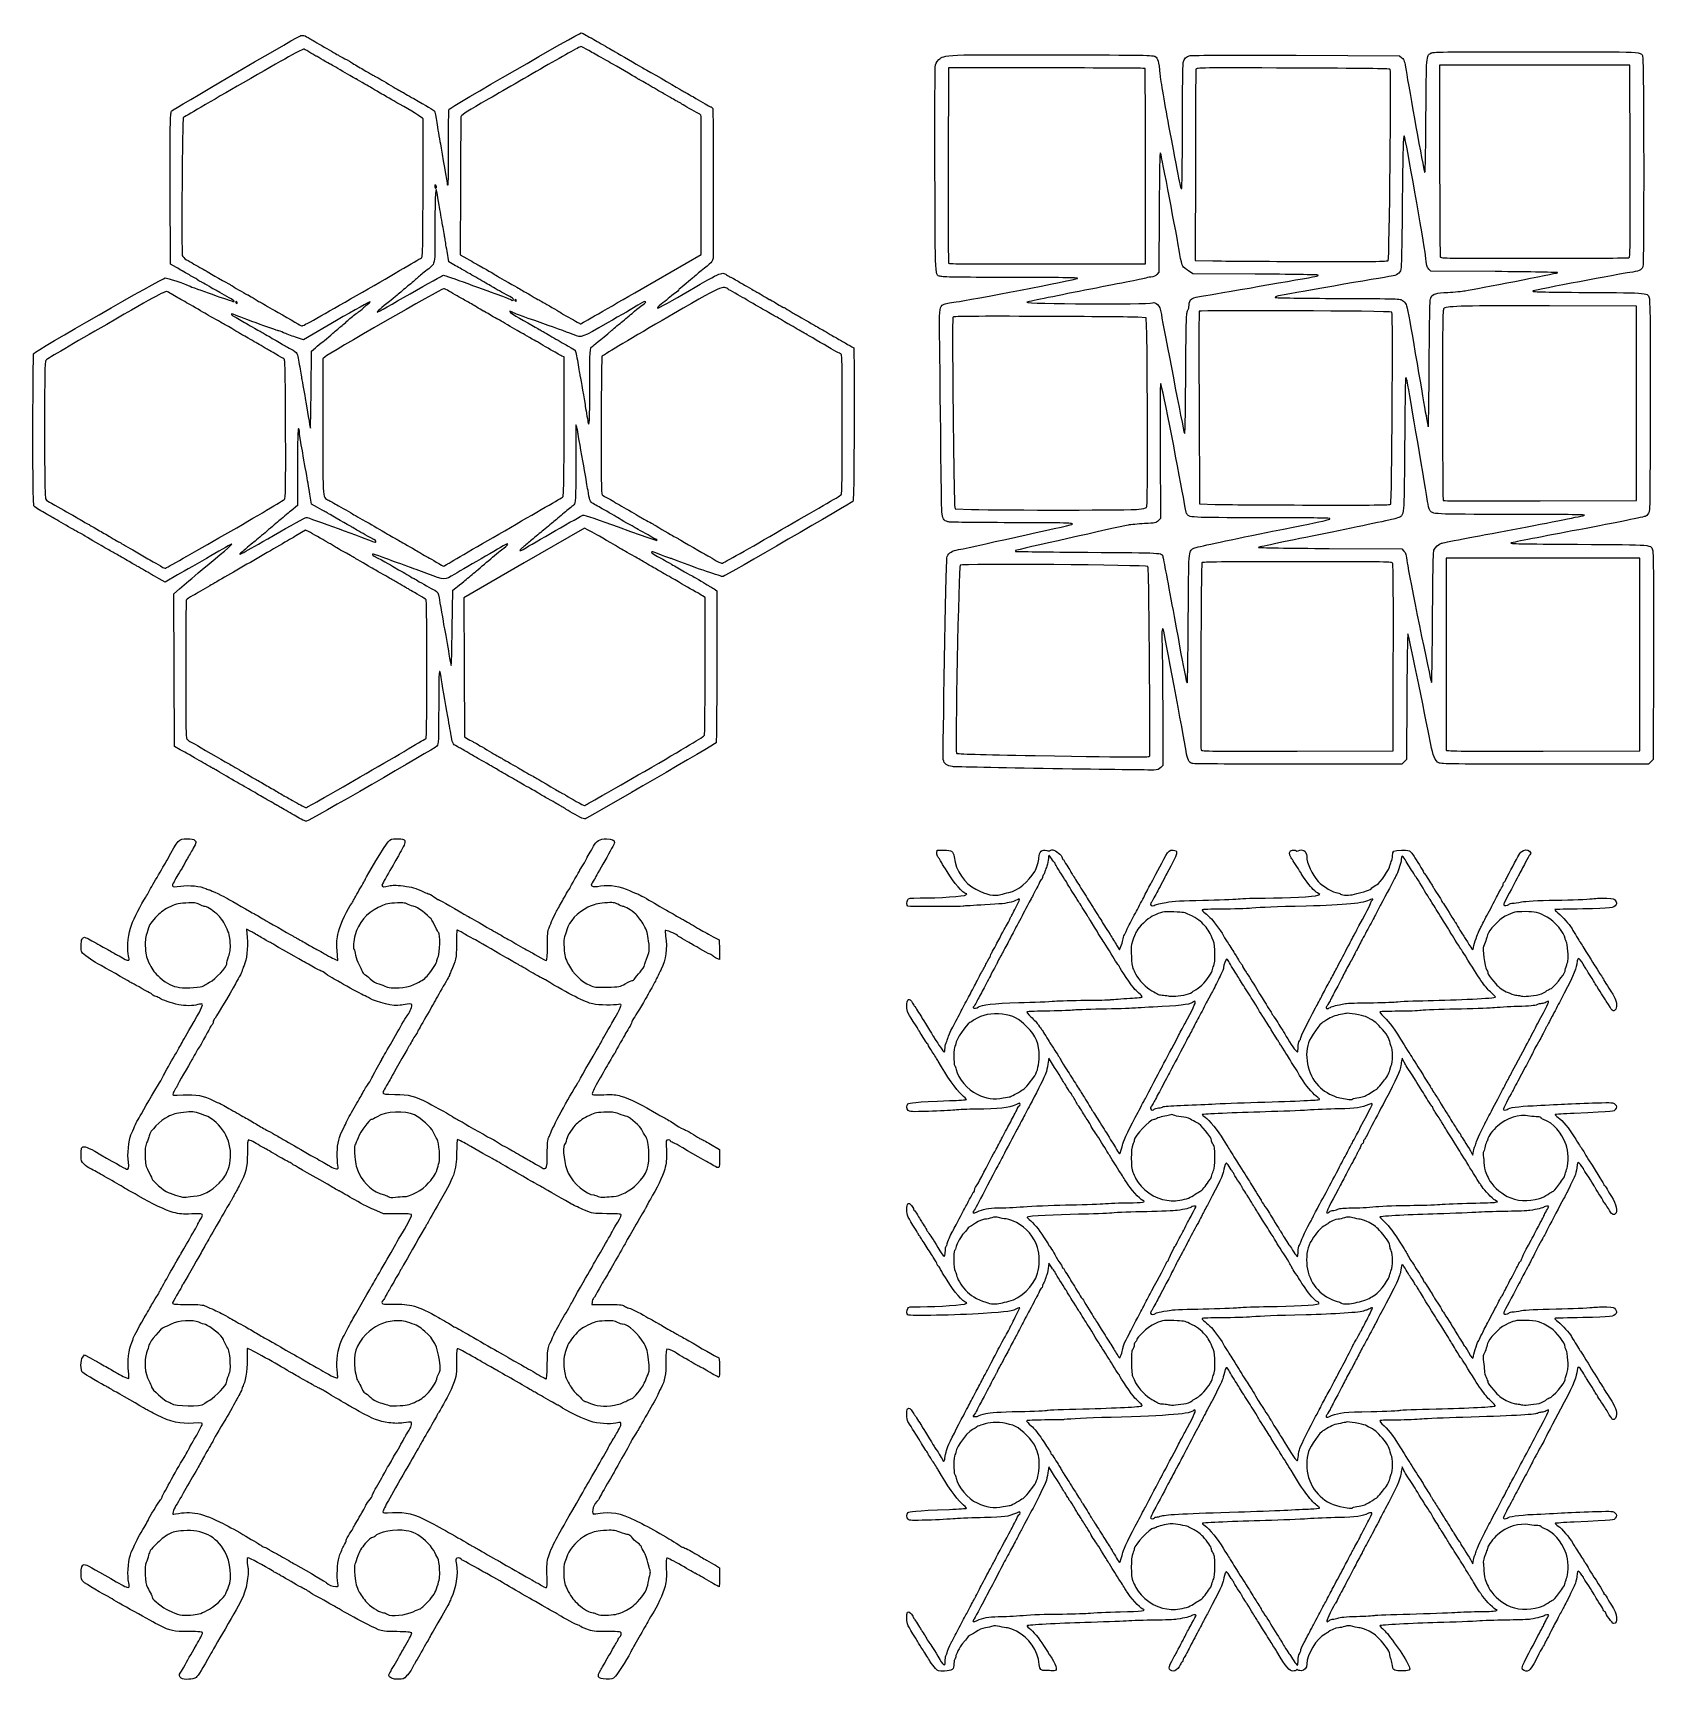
# Model space of a CAD drawing. Extents: x 10 to 820, y 30 to 851.
import ezdxf

# ---------------------------------------------------------------- set-up
doc = ezdxf.new("R2010")
doc.units = 0
doc.layers.add('Layer_1', color=7, linetype='CONTINUOUS')

msp = doc.modelspace()

# ---------------------------------------------------------------- linework, layer by layer
at = {"layer": 'Layer_1', "color": 7}
for points in [[(640.00608, 840.017732), (691.582626, 839.83348), (692.793048, 838.745628)], [(515.420629, 833.728617), (466.512845, 833.758381), (466.406262, 785.324152)], [(806.657955, 787.29939), (806.552506, 835.169637), (759.07137, 835.169637), (711.590207, 835.169637), (711.590207, 787.688501)], [(515.744147, 735.955199), (564.7927, 736.060648), (564.792643, 784.647635)], [(589.686585, 784.993065), (589.672412, 737.719256), (598.380755, 737.499287)], [(81.220459, 734.151273), (78.307835, 735.90667), (78.183479, 773.580283)], [(210.644109, 775.100705), (210.644117, 775.100566)], [(222.986756, 774.348628), (222.893185, 740.483843), (226.08522, 738.675478)], [(313.086519, 723.368726), (343.113749, 740.708489), (343.139261, 758.926966)], [(571.63491, 762.322307), (571.427698, 731.772708), (570.438321, 730.719722)], [(220.540956, 735.047475), (217.142891, 736.978702), (216.263762, 742.256276)], [(619.590225, 730.877017), (588.409691, 731.084229), (586.210148, 732.495968)], [(685.955543, 737.615678), (685.956705, 737.615593)], [(739.279563, 732.121057), (707.254616, 732.32827), (706.169656, 733.413401)], [(313.084931, 723.368726), (313.086519, 723.368726)], [(174.006607, 721.835109), (174.007502, 721.835109)], [(707.339741, 719.373458), (707.339741, 719.373571)], [(809.870005, 666.393875), (809.870005, 714.911726), (766.328318, 715.032198)], [(161.093798, 707.738919), (144.562888, 698.166927), (140.664471, 699.424359)], [(565.463207, 701.019865), (565.207238, 709.106173), (560.946738, 709.364976)], [(585.83793, 712.619461), (585.837789, 712.619575)], [(148.442605, 673.160041), (148.696419, 692.476084), (150.638168, 694.166641), (150.638075, 694.167205)], [(155.371085, 689.600912), (154.278845, 688.587946), (154.278845, 654.422555)], [(274.667161, 654.886856), (274.667161, 689.548148), (273.574919, 690.027611)], [(761.733896, 617.770605), (809.86992, 617.876053), (809.870005, 666.393875)], [(591.539622, 664.11312), (591.746834, 616.217304), (599.625817, 615.996201)], [(572.107049, 642.870994), (572.257002, 608.981049), (571.122406, 607.845547)], [(141.649221, 634.819938), (141.640433, 615.495169), (138.435359, 612.825276)], [(151.608955, 614.451682), (148.696331, 616.108757), (147.843443, 621.141778)], [(469.568252, 615.388), (469.854126, 613.72925), (477.927849, 613.508431)], [(561.560523, 613.576179), (561.561912, 613.576179)], [(687.194566, 616.113754), (687.194737, 616.113641)], [(129.606938, 600.466244), (129.607445, 600.466083)], [(147.419913, 602.286044), (145.658059, 603.106382), (140.866524, 600.274795)], [(286.687606, 603.22739), (284.874057, 604.178142), (254.766969, 586.797756), (224.659863, 569.417365), (224.784531, 534.761821), (224.909199, 500.106267), (226.85092, 498.944714)], [(656.531865, 594.03178), (692.703615, 593.824568), (693.780412, 592.747629)], [(708.755448, 593.239298), (708.755448, 593.239185)], [(215.699946, 585.818599), (215.699946, 585.818451)], [(811.528726, 541.159787), (811.528726, 589.262942), (763.218202, 589.262942), (714.907706, 589.262942), (714.80084, 541.574467)], [(81.843282, 580.807044), (75.669982, 577.273146), (72.619969, 578.844492)], [(83.162356, 493.628109), (80.249732, 495.284223), (80.125376, 533.330552), (80.00102, 571.376899), (82.795204, 573.878819)], [(218.841941, 554.035172), (219.084671, 573.157813), (220.723544, 574.423508)], [(345.048877, 535.706155), (345.054546, 569.509556), (343.71957, 570.406503)], [(349.545305, 573.878235), (350.880253, 572.953307), (350.874584, 535.243626)], [(640.563513, 492.951196), (688.368025, 493.056645), (688.473502, 539.421298)], [(763.309364, 492.951224), (811.528556, 493.056673), (811.528726, 541.159787)], [(818.273709, 539.960703), (818.163724, 488.721196), (817.013879, 487.571464), (815.864061, 486.421732), (764.100825, 486.421732)], [(695.210292, 520.53859), (695.00308, 488.720941), (693.853121, 487.571322), (692.703133, 486.421732), (640.981084, 486.421732)], [(573.389102, 514.111428), (573.501071, 485.818888), (572.421099, 484.738803)], [(566.92424, 490.571029), (566.924381, 490.570972)], [(314.74113, 482.849398), (314.741867, 482.849398)], [(518.555633, 484.177231), (518.555548, 484.177089)], [(143.513958, 458.920369), (143.512677, 458.920057)], [(460.757834, 442.115002), (460.887944, 443.453182), (464.118788, 443.511859)], [(650.798199, 421.025126), (651.835254, 421.445022), (650.58407, 422.22625)], [(118.304194, 403.006843), (116.258793, 404.050333), (116.534065, 400.031117)], [(349.143437, 400.364982), (352.031544, 398.725791), (352.168741, 393.897965), (352.305655, 389.070223), (350.872911, 389.569659)], [(550.41671, 396.146207), (551.86785, 393.809013), (552.565881, 395.479612)], [(160.604346, 388.983341), (161.719609, 388.550689), (161.388312, 393.496437)], [(196.072973, 375.283641), (196.073075, 375.283811)], [(583.919357, 371.214507), (583.919159, 371.214507)], [(640.995031, 345.294026), (640.995201, 345.294168)], [(517.861627, 337.702392), (516.588446, 339.780981), (516.099952, 336.796722)], [(693.494056, 338.523418), (692.875366, 339.808278), (692.646327, 338.737576)], [(493.840359, 319.937781), (493.840245, 319.937781)], [(668.227556, 319.472021), (668.227556, 319.471879)], [(347.747346, 296.836242), (352.272518, 294.173036), (352.272518, 289.615889)], [(266.278609, 292.085659), (266.278581, 292.085858)], [(727.472754, 292.572311), (728.093003, 291.412062), (728.478968, 293.339338)], [(729.201179, 295.694872), (729.201179, 295.694985)], [(161.798043, 286.383061), (161.798256, 286.383061)], [(191.459888, 262.200218), (184.520531, 262.205887), (179.781514, 264.224268)], [(194.869635, 270.732132), (194.869709, 270.731962)], [(739.450492, 267.909648), (740.484883, 268.122529), (739.236363, 268.891172)], [(761.334013, 269.766), (761.33424, 269.766)], [(517.86347, 235.521299), (516.592159, 237.448603), (516.260874, 234.890449)], [(288.624265, 218.124626), (288.492737, 216.94683), (295.97399, 216.94683)], [(492.581379, 217.568837), (492.581181, 217.571019)], [(569.725295, 212.404282), (569.725295, 212.404141)], [(34.476711, 190.709181), (35.33905, 191.774157), (38.207221, 190.243307)], [(552.929141, 192.555782), (552.929141, 192.555555)], [(161.722066, 181.11555), (161.722066, 181.115039)], [(201.100316, 168.615358), (201.100177, 168.615415)], [(299.80388, 166.675837), (299.805354, 166.675837)], [(583.919357, 167.349037), (583.919159, 167.349037)], [(517.861627, 133.839416), (516.588446, 135.918033), (516.099952, 132.933775)], [(693.493886, 134.660471), (692.875196, 135.945302), (692.646157, 134.8746)], [(493.840359, 116.074947), (493.840245, 116.074947)], [(668.227953, 115.609045), (668.227556, 115.609045)], [(569.244, 110.463823), (569.244, 110.46249)], [(350.209066, 86.810831), (352.237283, 85.536602), (352.254291, 80.843336)], [(727.472754, 88.709562), (728.093003, 87.549285), (728.478968, 89.47656)], [(266.146222, 76.271024), (266.147558, 76.271024)], [(199.39829, 63.682306), (199.399135, 63.682306)], [(304.903606, 63.974416), (304.904031, 63.974416)], [(656.588501, 59.296089), (656.5887, 59.296089)], [(459.959853, 35.360115), (459.960108, 35.362128)], [(83.554435, 30.460005), (83.556051, 30.460487)]]:
    msp.add_lwpolyline(points, dxfattribs=at)
for points in [[(806.243246, 739.098878)], [(111.560402, 716.708585)], [(197.841826, 721.077525)], [(250.880752, 717.67946)], [(287.531225, 675.000389)], [(105.442197, 600.999498)], [(383.206041, 603.403875)], [(255.137885, 594.058088)], [(586.148778, 559.129044)], [(175.96175, 481.818409)], [(94.747583, 375.81542)], [(305.231404, 376.910586)], [(759.921821, 371.208838)], [(481.459279, 365.327827)], [(657.042243, 365.110325)], [(569.213471, 314.275917)], [(552.870039, 294.520988)], [(89.693356, 270.876246)], [(299.331515, 270.811616)], [(480.737294, 263.083352)], [(581.878384, 268.942933)], [(656.588671, 263.159065)], [(640.981566, 243.387979)], [(668.605953, 217.571019)], [(728.351494, 190.706034)], [(266.305351, 187.36325)], [(94.988279, 167.303909)], [(759.921821, 167.346429)], [(481.467216, 161.402432)], [(657.686643, 161.48322)], [(641.091806, 141.513085)], [(552.870039, 90.658126)], [(729.201179, 91.832094)], [(161.815896, 77.955852)], [(761.334155, 65.903053)], [(96.334486, 64.19172)], [(480.737294, 59.220404)], [(581.878299, 65.079928)], [(640.981566, 39.525031)]]:
    msp.add_lwpolyline(points, close=True, dxfattribs=at)
for points in [[(78.911646, 812.281268), (79.577464, 813.083694), (136.929091, 846.599089), (142.769827, 849.599003)], [(142.769827, 849.599003), (144.146178, 850.30589), (145.183026, 850.037657), (147.967975, 848.254252)], [(147.967975, 848.254252), (148.368459, 847.997765), (151.535954, 846.146624), (155.006805, 844.140543)], [(217.288651, 813.160502), (217.794057, 813.968997), (282.283134, 851.174721), (283.179129, 851.174721)], [(283.179129, 851.174721), (283.58092, 851.174721), (284.774788, 850.6286), (285.83211, 849.961112)], [(285.83211, 849.961112), (286.889461, 849.293654), (287.850321, 848.747533), (287.967392, 848.747533)], [(287.967392, 848.747533), (288.084463, 848.747533), (290.437077, 847.414232), (293.195499, 845.784657)], [(144.920952, 843.071918), (144.319888, 843.291335), (135.140639, 838.23796), (114.581156, 826.36903)], [(148.340776, 841.14069), (146.933907, 842.029807), (145.394973, 842.898865), (144.920952, 843.071918)], [(151.123488, 839.52409), (151.000039, 839.52409), (149.747645, 840.251544), (148.340776, 841.14069)], [(154.52068, 837.58234), (152.775837, 838.650308), (151.247093, 839.52409), (151.123488, 839.52409)], [(155.006805, 844.140543), (158.477687, 842.134463), (161.645151, 840.281108), (162.045661, 840.022023)], [(162.045661, 840.022023), (162.446148, 839.762848), (163.538354, 839.176938), (164.47282, 838.71981)], [(164.47282, 838.71981), (165.407318, 838.262682), (167.26411, 837.208106), (168.599055, 836.376324)], [(282.974453, 844.378465), (282.596481, 844.378465), (273.527478, 839.314538), (262.821126, 833.125307)], [(287.052, 842.39044), (285.187313, 843.483848), (283.352422, 844.378465), (282.974453, 844.378465)], [(293.112217, 838.912622), (291.643786, 839.732027), (288.916687, 841.297032), (287.052, 842.39044)], [(297.723874, 836.339257), (296.655921, 836.935239), (294.580677, 838.093247), (293.112217, 838.912622)], [(293.195499, 845.784657), (295.953893, 844.155083), (299.08456, 842.33201), (300.152513, 841.733396)], [(300.152513, 841.733396), (302.525622, 840.403234), (311.258144, 835.345046), (313.259319, 834.141482)], [(461.72459, 837.845628), (464.302331, 840.42337), (464.563771, 840.434283), (520.025312, 840.280447)], [(520.025312, 840.280447), (565.390441, 840.154588), (568.633814, 840.098462), (569.667269, 839.421266)], [(569.667269, 839.421266), (571.020699, 838.534333), (571.381323, 837.162336), (571.984394, 830.60617)], [(583.641052, 836.372633), (584.104431, 838.370349), (585.177316, 839.48822), (587.019241, 839.89244)], [(587.019241, 839.89244), (587.794913, 840.062803), (611.638988, 840.118929), (640.00608, 840.017732)], [(692.793048, 838.745628), (693.890226, 837.75954), (694.080487, 837.172853), (694.826821, 832.47423)], [(704.747996, 809.252019), (704.970515, 840.622163), (704.895114, 839.615382), (707.128758, 841.07891)], [(707.128758, 841.07891), (708.168421, 841.760103), (711.365277, 841.804607), (759.278725, 841.804607)], [(759.278725, 841.804607), (816.507271, 841.804607), (812.054213, 842.053773), (812.957217, 838.802066)], [(812.957217, 838.802066), (813.52718, 836.749697), (813.566496, 735.944172), (812.998036, 734.448698)], [(157.894022, 835.64059), (157.783414, 835.64059), (156.265493, 836.514401), (154.52068, 837.58234)], [(164.245332, 831.999824), (160.862602, 834.002257), (158.004511, 835.64059), (157.894022, 835.64059)], [(170.580716, 828.359057), (170.479066, 828.359057), (167.628062, 829.99739), (164.245332, 831.999824)], [(168.599055, 836.376324), (169.933998, 835.544513), (172.555345, 834.003991), (174.424303, 832.952882)], [(174.424303, 832.952882), (176.29323, 831.901803), (178.259227, 830.774437), (178.793209, 830.447613)], [(178.793209, 830.447613), (179.327199, 830.120819), (180.091777, 829.692778), (180.492259, 829.496379)], [(262.821126, 833.125307), (252.114747, 826.936046), (238.82224, 819.268352), (233.282172, 816.08597)], [(310.587949, 828.83759), (309.73285, 829.406848), (300.536126, 834.769887), (297.723874, 836.339257)], [(313.259319, 834.141482), (314.060248, 833.659751), (315.261712, 832.966794), (315.929215, 832.601558)], [(315.929215, 832.601558), (320.496197, 830.102537), (331.905192, 823.52544), (333.404918, 822.527063)], [(459.752895, 782.071906), (459.684013, 809.451068), (459.747226, 832.847212), (459.890659, 834.06336)], [(459.890659, 834.06336), (460.107793, 835.890034), (460.426719, 836.547757), (461.72459, 837.845628)], [(564.560485, 833.466696), (564.432926, 833.594255), (542.319913, 833.712176), (515.420629, 833.728617)], [(564.792643, 784.647635), (564.792643, 811.370519), (564.688328, 833.339108), (564.560485, 833.466696)], [(571.984394, 830.60617), (572.236394, 827.868186), (574.404643, 815.178895), (576.803036, 802.407767)], [(583.249559, 804.483153), (583.258063, 821.132643), (583.434661, 835.482922), (583.641052, 836.372633)], [(590.003896, 833.042859), (589.836652, 832.616075), (589.693729, 810.993653), (589.686585, 784.993065)], [(638.397815, 833.651401), (591.711996, 833.81411), (590.299322, 833.796252), (590.003896, 833.042859)], [(686.95073, 833.020693), (686.616781, 833.354642), (673.064198, 833.530702), (638.397815, 833.651401)], [(685.956705, 737.615593), (686.515527, 738.485262), (687.494812, 832.476611), (686.95073, 833.020693)], [(694.826821, 832.47423), (696.27558, 823.353616), (703.523741, 783.395742), (704.041432, 781.675651)], [(114.581156, 826.36903), (98.368279, 817.009374), (84.884749, 809.139123), (84.617773, 808.879589)], [(173.93815, 826.417307), (172.193306, 827.485276), (170.682472, 828.359057), (170.580716, 828.359057)], [(177.368082, 824.475557), (177.226378, 824.475557), (175.682993, 825.349339), (173.93815, 826.417307)], [(180.150964, 822.873635), (178.761914, 823.75471), (177.509687, 824.475557), (177.368082, 824.475557)], [(186.074237, 819.360662), (184.205307, 820.411741), (181.539842, 821.992589), (180.150964, 822.873635)], [(180.492259, 829.496379), (180.89274, 829.29998), (183.847067, 827.586136), (187.057428, 825.687821)], [(187.057428, 825.687821), (190.267789, 823.789506), (193.216796, 822.082957), (193.61082, 821.895466)], [(193.61082, 821.895466), (194.004813, 821.708034), (194.982533, 821.155786), (195.783525, 820.668405)], [(312.044248, 828.01636), (311.643769, 828.2014), (310.988428, 828.571001), (310.587949, 828.83759)], [(317.626771, 824.813442), (314.956903, 826.389955), (312.444727, 827.831261), (312.044248, 828.01636)], [(325.150969, 820.461514), (323.682622, 821.278587), (320.296695, 823.236958), (317.626771, 824.813442)], [(333.404918, 822.527063), (333.805397, 822.260414), (334.460739, 821.891591), (334.861246, 821.707389)], [(334.861246, 821.707389), (335.261724, 821.52325), (338.287482, 819.776998), (341.585195, 817.826998)], [(190.282047, 816.957719), (189.836702, 817.228253), (187.94317, 818.309554), (186.074237, 819.360662)], [(192.466403, 815.711765), (191.710442, 816.126505), (190.727432, 816.687184), (190.282047, 816.957719)], [(204.289395, 808.290153), (204.280324, 808.7561), (198.275393, 812.525317), (192.466403, 815.711765)], [(195.783525, 820.668405), (196.584485, 820.180995), (198.332047, 819.173949), (199.666995, 818.430562)], [(199.666995, 818.430562), (205.983243, 814.913166), (209.640329, 812.696995), (209.946888, 812.200974)], [(233.282172, 816.08597), (225.309085, 811.505925), (223.195928, 810.082315), (223.144901, 809.256605)], [(329.277164, 818.08915), (328.476207, 818.57689), (326.6194, 819.644469), (325.150969, 820.461514)], [(331.461627, 816.876469), (331.061148, 817.055828), (330.078121, 817.601411), (329.277164, 818.08915)], [(333.403359, 815.727459), (332.735913, 816.180164), (331.862106, 816.697228), (331.461627, 816.876469)], [(341.776931, 811.000369), (339.408329, 812.195625), (334.651397, 814.880971), (333.403359, 815.727459)], [(341.585195, 817.826998), (344.88288, 815.876968), (347.76957, 814.281501), (348.00014, 814.281501)], [(348.00014, 814.281501), (348.23088, 814.281501), (348.604458, 813.899226), (348.830804, 813.431993)], [(348.830804, 813.431993), (349.138732, 812.796253), (349.276581, 747.100113), (348.986993, 738.880105)], [(78.183479, 773.580283), (78.06689, 808.902637), (78.11233, 811.318016), (78.911646, 812.281268)], [(84.617773, 808.879589), (84.128267, 808.403745), (83.689138, 742.364696), (84.160675, 740.136812)], [(204.28656, 773.761046), (204.295347, 792.442871), (204.295347, 807.980966), (204.289395, 808.290153)], [(209.946888, 812.200974), (210.131622, 811.902044), (210.657809, 809.353488), (211.11625, 806.537449)], [(211.11625, 806.537449), (211.574694, 803.721379), (212.400651, 798.905177), (212.951734, 795.834774)], [(217.035149, 794.014376), (216.975933, 804.226827), (217.089857, 812.842588), (217.288651, 813.160502)], [(223.144901, 809.256605), (223.109241, 808.682862), (223.038177, 792.974288), (222.986756, 774.348628)], [(343.116584, 808.784676), (343.113749, 809.977569), (342.809564, 810.47933), (341.776931, 811.000369)], [(343.139261, 758.926966), (343.159104, 773.399966), (343.1506, 798.032503), (343.116584, 808.784676)], [(704.041432, 781.675651), (704.445766, 780.332171), (704.580043, 785.573657), (704.747996, 809.252019)], [(576.803036, 802.407767), (582.070573, 774.358722), (582.384198, 772.870335), (582.86674, 773.632401)], [(582.86674, 773.632401), (583.069984, 773.953453), (583.240545, 787.695956), (583.249559, 804.483153)], [(694.00347, 799.632961), (693.377297, 800.751824), (693.162091, 793.688199), (692.906802, 763.636817)], [(704.492112, 740.255668), (703.878497, 746.217296), (694.645631, 798.48544), (694.00347, 799.632961)], [(212.951734, 795.834774), (213.795262, 791.134951), (216.383333, 775.955033), (216.40713, 775.567795)], [(216.778642, 775.446415), (216.978938, 775.446325), (217.094262, 783.801924), (217.035149, 794.014376)], [(572.371748, 791.213185), (571.928296, 792.602388), (571.808561, 787.907988), (571.63491, 762.322307)], [(581.976321, 740.672701), (580.347902, 750.348055), (572.891367, 789.585361), (572.371748, 791.213185)], [(462.880501, 729.655851), (459.638262, 730.556248), (459.893068, 726.285684), (459.752895, 782.071906)], [(466.406262, 785.324152), (466.347585, 758.685343), (466.389254, 736.655895), (466.497537, 736.369879)], [(711.590207, 787.688501), (711.590207, 761.573875), (711.724285, 739.880786), (711.888213, 739.481668)], [(806.243274, 739.098878), (806.656367, 739.361082), (806.74169, 749.277098), (806.657955, 787.29939)], [(203.668332, 739.203125), (204.137183, 739.66255), (204.27481, 747.355568), (204.28656, 773.761046)], [(210.644117, 775.100566), (210.247672, 775.497011), (210.104063, 775.442696), (210.104063, 774.896415)], [(210.104063, 774.896415), (210.104063, 773.931428), (210.756843, 773.27868), (210.998082, 774.002396)], [(211.294804, 771.441594), (210.546123, 775.918205), (210.251439, 771.289147), (210.23497, 754.794486)], [(210.998082, 774.002396), (211.1003, 774.309411), (210.941304, 774.803685), (210.644109, 775.100705)], [(216.40713, 775.567795), (216.409965, 775.501152), (216.5784, 775.446415), (216.778642, 775.446415)], [(212.328937, 765.252276), (211.905288, 767.78866), (211.439907, 770.573884), (211.294804, 771.441594)], [(214.061671, 755.300822), (213.532318, 758.237719), (212.752612, 762.715858), (212.328937, 765.252276)], [(692.906802, 763.636817), (692.766204, 747.088185), (692.489259, 734.146185), (692.256336, 733.242415)], [(210.23497, 754.794486), (210.213994, 734.050742), (210.688689, 736.298866), (205.492427, 732.32276)], [(215.204342, 748.747427), (215.105073, 749.414887), (214.59099, 752.363919), (214.061671, 755.300822)], [(216.263762, 742.256276), (215.780237, 745.158913), (215.303501, 748.079942), (215.204342, 748.747427)], [(84.160675, 740.136812), (84.292175, 739.51491), (85.16554, 738.634047), (86.203196, 738.076413)], [(583.407959, 734.827464), (583.076475, 735.333363), (582.432245, 737.963716), (581.976321, 740.672701)], [(706.169656, 733.413401), (705.179089, 734.404109), (705.033133, 734.999498), (704.492112, 740.255668)], [(711.888213, 739.481668), (712.16941, 738.796534), (714.799819, 738.756339), (758.954668, 738.76232)], [(87.045707, 730.786396), (85.443755, 731.671596), (82.82238, 733.185807), (81.220459, 734.151273)], [(86.203196, 738.076413), (87.200135, 737.540693), (88.889615, 736.561691), (89.957585, 735.900842)], [(89.957585, 735.900842), (91.025524, 735.240015), (92.773117, 734.251923), (93.841055, 733.705083)], [(93.841055, 733.705083), (94.909022, 733.158274), (96.110498, 732.497246), (96.510977, 732.236158)], [(96.510977, 732.236158), (97.815101, 731.38602), (106.92784, 726.116731), (107.676008, 725.780159)], [(174.007502, 721.835109), (189.989245, 731.062485), (203.336639, 738.87809), (203.668332, 739.203125)], [(205.492427, 732.32276), (203.890469, 731.096985), (202.009764, 729.539872), (201.313071, 728.862488)], [(225.880768, 732.026216), (224.812798, 732.625726), (222.409889, 733.985305), (220.540956, 735.047475)], [(232.676893, 728.111749), (230.006972, 729.665183), (226.948741, 731.426677), (225.880768, 732.026216)], [(226.08522, 738.675478), (227.840826, 737.680835), (229.641631, 736.645716), (230.08698, 736.375217)], [(230.08698, 736.375217), (230.532359, 736.104707), (231.515372, 735.54161), (232.271465, 735.123939)], [(232.271465, 735.123939), (238.058989, 731.92691), (239.620973, 731.031485), (240.684997, 730.300807)], [(337.214285, 722.748931), (353.648001, 732.257931), (353.475258, 732.190223), (356.295163, 730.2271)], [(343.113438, 732.48542), (341.432068, 731.150475), (339.393844, 729.434596), (338.584071, 728.672377)], [(348.986993, 738.880105), (348.934552, 737.384844), (347.991863, 736.358722), (343.113438, 732.48542)], [(466.497537, 736.369879), (466.655144, 735.956163), (476.72389, 735.871379), (515.744147, 735.955199)], [(586.210148, 732.495968), (585.000406, 733.272405), (583.739414, 734.321593), (583.407959, 734.827464)], [(598.380755, 737.499287), (603.170342, 737.378248), (624.759088, 737.238216), (646.355771, 737.18827)], [(646.355771, 737.18827), (677.395253, 737.11627), (685.692261, 737.205278), (685.955543, 737.615678)], [(692.256336, 733.242415), (691.771272, 731.360324), (690.106201, 730.195511), (687.344831, 729.806541)], [(724.381431, 722.564929), (729.827494, 723.450699), (769.652365, 731.232595), (770.47515, 731.571788)], [(770.47515, 731.571788), (770.931301, 731.759725), (756.893285, 732.00702), (739.279563, 732.121057)], [(806.516903, 731.698242), (801.827038, 731.099621), (760.184025, 723.132453), (758.242123, 722.462258)], [(758.954668, 738.76232), (784.677319, 738.765155), (805.957174, 738.917375), (806.243246, 739.098878)], [(812.998036, 734.448698), (812.430399, 732.955719), (810.736386, 732.236824), (806.516903, 731.698242)], [(10.013367, 691.335891), (10.721301, 692.450374), (74.393601, 728.959376), (75.637942, 728.964274)], [(75.637942, 728.964274), (76.699392, 728.967109), (84.829927, 726.273697), (87.531148, 725.022425)], [(91.76906, 728.039854), (90.773166, 728.665222), (88.647633, 729.90119), (87.045707, 730.786396)], [(87.531148, 725.022425), (89.344205, 724.182573), (109.163738, 717.194024), (109.732546, 717.194024)], [(93.822729, 726.902773), (93.689132, 726.902773), (92.764953, 727.414454), (91.76906, 728.039854)], [(96.623645, 725.286169), (95.216774, 726.175286), (93.956357, 726.902773), (93.822729, 726.902773)], [(99.909756, 723.340267), (99.509278, 723.521429), (98.030517, 724.397054), (96.623645, 725.286169)], [(102.094239, 722.124116), (101.293279, 722.611853), (100.310266, 723.159113), (99.909756, 723.340267)], [(107.676008, 725.780159), (108.076492, 725.599904), (108.731837, 725.239), (109.132324, 724.977941)], [(109.132324, 724.977941), (110.997393, 723.762062), (116.45878, 720.592086), (116.688454, 720.592086)], [(214.551055, 723.603299), (213.614406, 723.64011), (157.00072, 691.112288), (155.371085, 689.600912)], [(196.772065, 724.961021), (194.971203, 723.492572), (192.559291, 721.464134), (191.412283, 720.453378)], [(201.313071, 728.862488), (200.616374, 728.185138), (198.572929, 726.429472), (196.772065, 724.961021)], [(197.841826, 721.077525), (206.631387, 726.150327), (214.153026, 730.300807), (214.556586, 730.300807)], [(217.220946, 722.401679), (216.195901, 723.045126), (214.994465, 723.585843), (214.551055, 723.603299)], [(214.556586, 730.300807), (214.960112, 730.300807), (220.403745, 728.426074), (226.653484, 726.13472)], [(226.653484, 726.13472), (232.903242, 723.843374), (240.201157, 721.192909), (242.87105, 720.244814)], [(238.744846, 724.610463), (238.077358, 724.982725), (235.346786, 726.558309), (232.676893, 728.111749)], [(242.385614, 722.480955), (241.050669, 723.27988), (239.412334, 724.238177), (238.744846, 724.610463)], [(240.684997, 730.300807), (241.352482, 729.84245), (243.20928, 728.745278), (244.811226, 727.862649)], [(244.811226, 727.862649), (251.012444, 724.445869), (252.151024, 723.799309), (253.903521, 722.699416)], [(282.86649, 706.063425), (282.97174, 706.045283), (296.569975, 713.831862), (313.084931, 723.368726)], [(356.948719, 723.093105), (353.405044, 725.246475), (355.77407, 726.335577), (323.621224, 707.7715)], [(331.948392, 723.025593), (331.948392, 722.826204), (331.129236, 722.108732), (330.128011, 721.43132)], [(334.530074, 725.337359), (333.110172, 724.26533), (331.948392, 723.22501), (331.948392, 723.025593)], [(338.584071, 728.672377), (337.774326, 727.910189), (335.950005, 726.409425), (334.530074, 725.337359)], [(356.295163, 730.2271), (357.003853, 729.733739), (357.718155, 729.33006), (357.88248, 729.33006)], [(361.317588, 720.592086), (359.715673, 721.480929), (357.749676, 722.606417), (356.948719, 723.093105)], [(357.88248, 729.33006), (358.046889, 729.33006), (358.99607, 728.818378), (359.991994, 728.192979)], [(359.991994, 728.192979), (360.987919, 727.567616), (363.11345, 726.330205), (364.715364, 725.443185)], [(364.715364, 725.443185), (366.317336, 724.556222), (368.283361, 723.431423), (369.08429, 722.943685)], [(498.028774, 729.207977), (476.009247, 729.216481), (463.902504, 729.372103), (462.880501, 729.655851)], [(470.332501, 717.043294), (476.196391, 717.713376), (529.669315, 728.059577), (530.865989, 728.755625)], [(530.865989, 728.755625), (531.398052, 729.065083), (521.792033, 729.197432), (498.028774, 729.207977)], [(564.367106, 728.768324), (563.676813, 728.55771), (550.254908, 725.871628), (534.540625, 722.798929)], [(567.535531, 729.408897), (566.483169, 729.267165), (565.05737, 728.978825), (564.367106, 728.768324)], [(570.438321, 730.719722), (569.774107, 730.012847), (568.820051, 729.582009), (567.535531, 729.408897)], [(593.820434, 720.083253), (597.284343, 720.545442), (645.829632, 728.960796), (649.312816, 729.702906)], [(651.040958, 730.399152), (650.892423, 730.547971), (636.739519, 730.762979), (619.590225, 730.877017)], [(687.344831, 729.806541), (683.878711, 729.318273), (633.240149, 720.510661), (631.211989, 720.043285)], [(649.312816, 729.702906), (650.411922, 729.937048), (651.189579, 730.250361), (651.040958, 730.399152)], [(76.69539, 722.10708), (75.849288, 722.635472), (72.381484, 720.76744), (46.441356, 705.809662)], [(79.435829, 720.533766), (78.454191, 721.070827), (77.221004, 721.778819), (76.69539, 722.10708)], [(82.67692, 718.69888), (81.87596, 719.171013), (80.417461, 719.996697), (79.435829, 720.533766)], [(86.317682, 716.621388), (85.116249, 717.291893), (83.477883, 718.226747), (82.67692, 718.69888)], [(95.46345, 711.327311), (92.887188, 712.862991), (88.453349, 715.429542), (86.317682, 716.621388)], [(106.463176, 719.641865), (104.861227, 720.519352), (102.895199, 721.636378), (102.094239, 722.124116)], [(109.732546, 717.194024), (110.600651, 717.194024), (109.697595, 717.870177), (106.463176, 719.641865)], [(111.046331, 717.194024), (110.763518, 717.194024), (110.667251, 716.975529), (110.832286, 716.708585)], [(110.832286, 716.708585), (110.99732, 716.441618), (111.228607, 716.223149), (111.346358, 716.223149)], [(111.560405, 716.708585), (111.560405, 716.975552), (111.329013, 717.194024), (111.046331, 717.194024)], [(111.346358, 716.223149), (111.464137, 716.223149), (111.560402, 716.441644), (111.560402, 716.708585)], [(116.688454, 720.592086), (116.830158, 720.592086), (118.082321, 719.868849), (119.471192, 718.984905)], [(119.471192, 718.984905), (120.860066, 718.10096), (122.324059, 717.225293), (122.724569, 717.038966)], [(122.724569, 717.038966), (123.12505, 716.852729), (124.108063, 716.301173), (124.909026, 715.813427)], [(124.909026, 715.813427), (125.709983, 715.325689), (127.566778, 714.258142), (129.035227, 713.441063)], [(144.152244, 705.086663), (144.590392, 705.071923), (158.024863, 712.607763), (174.006607, 721.835109)], [(177.85588, 717.079768), (177.728831, 717.206816), (170.185822, 713.003519), (161.093798, 707.738919)], [(174.670503, 714.201406), (174.672451, 714.378997), (175.441785, 715.047145), (176.380404, 715.686383)], [(176.380404, 715.686383), (177.319023, 716.325621), (177.982982, 716.952665), (177.85588, 717.079768)], [(187.619992, 717.298052), (183.667254, 714.246692), (180.92302, 711.854212), (181.375727, 711.854212)], [(181.375727, 711.854212), (181.642382, 711.854212), (189.052242, 716.004714), (197.841826, 721.077525)], [(191.412283, 720.453378), (190.26528, 719.442626), (188.558759, 718.022727), (187.619992, 717.298052)], [(221.269126, 720.020823), (220.067655, 720.686846), (218.245985, 721.758251), (217.220946, 722.401679)], [(226.347731, 717.201946), (224.755944, 718.086277), (222.47057, 719.354769), (221.269126, 720.020823)], [(231.785564, 713.966862), (230.386528, 714.861808), (227.939492, 716.317611), (226.347731, 717.201946)], [(246.855799, 720.068207), (245.732171, 720.59627), (243.720562, 721.681996), (242.385614, 722.480955)], [(242.87105, 720.244814), (245.540971, 719.29669), (248.003759, 718.300494), (248.343948, 718.031035)], [(249.210255, 718.604212), (249.038986, 718.881298), (247.979458, 719.540169), (246.855799, 720.068207)], [(248.343948, 718.031035), (249.061626, 717.462586), (249.667892, 717.863649), (249.210255, 718.604212)], [(250.366675, 718.164901), (250.08389, 718.164901), (249.987603, 717.946407), (250.152631, 717.67946)], [(250.152631, 717.67946), (250.317664, 717.412493), (250.548985, 717.194024), (250.666708, 717.194024)], [(250.880755, 717.67946), (250.880755, 717.946426), (250.649362, 718.164901), (250.366675, 718.164901)], [(250.666708, 717.194024), (250.784487, 717.194024), (250.880752, 717.412518), (250.880752, 717.67946)], [(253.903521, 722.699416), (254.899412, 722.074345), (255.8236, 721.562961), (255.957188, 721.562961)], [(255.957188, 721.562961), (256.090813, 721.562961), (257.351233, 720.835506), (258.758107, 719.94636)], [(258.758107, 719.94636), (260.165001, 719.057245), (261.643737, 718.181577), (262.044249, 718.000455)], [(262.044249, 718.000455), (262.444728, 717.819264), (263.427741, 717.272044), (264.228698, 716.784307)], [(264.228698, 716.784307), (265.029661, 716.296566), (266.995681, 715.175266), (268.597638, 714.292551)], [(311.447527, 715.334485), (309.77415, 714.311713), (302.95782, 710.336319), (296.30006, 706.500227)], [(309.831807, 712.390827), (311.236856, 713.620426), (313.074387, 715.032793), (313.915142, 715.529472)], [(314.966966, 717.194024), (314.704761, 717.194024), (313.120931, 716.357222), (311.447527, 715.334485)], [(313.915142, 715.529472), (315.416342, 716.416228), (315.907785, 717.194024), (314.966966, 717.194024)], [(323.129158, 715.869073), (321.52455, 714.807204), (320.732493, 713.796091), (321.505246, 713.796091)], [(321.505246, 713.796091), (321.635356, 713.796091), (328.704396, 717.824874), (337.214285, 722.748931)], [(326.648597, 718.649932), (325.736068, 717.797582), (324.152323, 716.546182), (323.129158, 715.869073)], [(330.128011, 721.43132), (329.126786, 720.75391), (327.561041, 719.502301), (326.648597, 718.649932)], [(365.521368, 718.206358), (364.811232, 718.62965), (362.91956, 719.703238), (361.317588, 720.592086)], [(374.667125, 712.912283), (372.531446, 714.104161), (368.097635, 716.67068), (365.521368, 718.206358)], [(369.08429, 722.943685), (369.885248, 722.455948), (370.868246, 721.908654), (371.268753, 721.727535)], [(371.268753, 721.727535), (371.66926, 721.546372), (373.147981, 720.670748), (374.554901, 719.781599)], [(374.554901, 719.781599), (375.961736, 718.892484), (377.213997, 718.165031), (377.337616, 718.165031)], [(377.337616, 718.165031), (377.460923, 718.165031), (378.989988, 717.291249), (380.734769, 716.223279)], [(380.734769, 716.223279), (382.479663, 715.15531), (384.023099, 714.281527), (384.164718, 714.281527)], [(462.057887, 703.922655), (461.955273, 713.883571), (462.055393, 714.488938), (464.023204, 715.778164)], [(464.023204, 715.778164), (464.634523, 716.178727), (467.109481, 716.675017), (470.332501, 717.043294)], [(505.594273, 716.8373), (504.755927, 715.998954), (565.480611, 715.71393), (568.371298, 716.542667)], [(534.540625, 722.798929), (518.826342, 719.726258), (505.800494, 717.043521), (505.594273, 716.8373)], [(568.371298, 716.542667), (569.243972, 716.792967), (569.724189, 716.61977), (570.776098, 715.676116)], [(570.776098, 715.676116), (571.931329, 714.639713), (572.166208, 714.045033), (572.715846, 710.764781)], [(585.837789, 712.619575), (586.241045, 713.189338), (586.563486, 714.391993), (586.563486, 715.326406)], [(586.563486, 715.326406), (586.563486, 718.473911), (587.79137, 719.278781), (593.820434, 720.083253)], [(631.211989, 720.043285), (630.11019, 719.7893), (629.367315, 719.423036), (629.561176, 719.229203)], [(629.561176, 719.229203), (629.755066, 719.035313), (643.84538, 718.82433), (660.873096, 718.760239)], [(660.873096, 718.760239), (691.607769, 718.644585), (691.841061, 718.637499), (693.003067, 717.771061)], [(693.003067, 717.771061), (693.646843, 717.291071), (694.480513, 716.358019), (694.855678, 715.697631)], [(694.855678, 715.697631), (695.263045, 714.980523), (696.737429, 707.398724), (698.516368, 696.87292)], [(706.406717, 686.109771), (706.598339, 715.828337), (706.668922, 718.350208), (707.339741, 719.373458)], [(707.339741, 719.373571), (708.493073, 721.133206), (709.507592, 721.424324), (715.704468, 721.773892)], [(766.328318, 715.032198), (723.712342, 715.150119), (715.919051, 714.971253), (713.779744, 713.826255)], [(715.704468, 721.773892), (718.915441, 721.955026), (722.82008, 722.311001), (724.381431, 722.564929)], [(758.242123, 722.462258), (757.070904, 722.058037), (762.27744, 721.921351), (785.215165, 721.754022)], [(785.215165, 721.754022), (817.058893, 721.521581), (815.400285, 721.693077), (816.274802, 718.544154)], [(816.274802, 718.544154), (816.930313, 716.183716), (816.830307, 614.205556), (816.170487, 612.298321)], [(99.667204, 708.941588), (98.065247, 709.830462), (96.173569, 710.904022), (95.46345, 711.327311)], [(104.036139, 706.438707), (103.235176, 706.92645), (101.269156, 708.05274), (99.667204, 708.941588)], [(109.49729, 710.883692), (108.918076, 711.220051), (108.647778, 711.217426), (108.647778, 710.874904)], [(108.647778, 710.874904), (108.647778, 710.599008), (109.139286, 710.15798), (109.740021, 709.894738)], [(132.054481, 702.630927), (131.446362, 702.630927), (110.532792, 710.282358), (109.49729, 710.883692)], [(109.740021, 709.894738), (110.340759, 709.631399), (111.706046, 708.86859), (112.773987, 708.199339)], [(112.773987, 708.199339), (113.841949, 707.530088), (115.152624, 706.764132), (115.686611, 706.497216)], [(129.035227, 713.441063), (131.680487, 711.969242), (141.22581, 706.440472), (142.627474, 705.568275)], [(162.788752, 704.329946), (164.051535, 705.397913), (166.093934, 707.158304), (167.327425, 708.241935)], [(167.327425, 708.241935), (168.560881, 709.325566), (170.716935, 711.037134), (172.118633, 712.045412)], [(172.118633, 712.045412), (173.520332, 713.053709), (174.668683, 714.023898), (174.670503, 714.201406)], [(234.586778, 712.339648), (234.445074, 712.339648), (233.184601, 713.071885), (231.785564, 713.966862)], [(238.016677, 710.397896), (236.271862, 711.465865), (234.72838, 712.339648), (234.586778, 712.339648)], [(241.390015, 708.456149), (241.279408, 708.456149), (239.761517, 709.32996), (238.016677, 710.397896)], [(247.741359, 704.815382), (244.358601, 706.817812), (241.50053, 708.456149), (241.390015, 708.456149)], [(247.634938, 712.339648), (247.153805, 712.339648), (248.17212, 711.368892), (249.348872, 710.705769)], [(248.824242, 711.84297), (248.36063, 712.116173), (247.825449, 712.339648), (247.634938, 712.339648)], [(263.987569, 706.265595), (252.364417, 710.366749), (249.610317, 711.379774), (248.824242, 711.84297)], [(249.348872, 710.705769), (252.160546, 709.121302), (261.448877, 703.779996), (262.288522, 703.264754)], [(268.597638, 714.292551), (270.199559, 713.409831), (272.056348, 712.312563), (272.723842, 711.854212)], [(272.723842, 711.854212), (273.391327, 711.395855), (275.248119, 710.298621), (276.850043, 709.415904)], [(276.850043, 709.415904), (278.451994, 708.533152), (280.418022, 707.425486), (281.21898, 706.954397)], [(281.21898, 706.954397), (282.019943, 706.483307), (282.761325, 706.082349), (282.86649, 706.063425)], [(323.621224, 707.7715), (305.7521, 697.454425), (293.774135, 690.253334), (293.571997, 689.706015)], [(298.486535, 702.873632), (299.761927, 703.941602), (302.261603, 706.016855), (304.041278, 707.485303)], [(304.041278, 707.485303), (305.82101, 708.953723), (308.42673, 711.16122), (309.831807, 712.390827)], [(378.307943, 710.807017), (377.506958, 711.294429), (375.868618, 712.241807), (374.667125, 712.912283)], [(380.492406, 709.591496), (380.091956, 709.772658), (379.108929, 710.319611), (378.307943, 710.807017)], [(383.647735, 707.737397), (382.312759, 708.576018), (380.892857, 709.410342), (380.492406, 709.591496)], [(386.803093, 705.87169), (386.402586, 706.059116), (384.982683, 706.898798), (383.647735, 707.737397)], [(384.164718, 714.281527), (384.30645, 714.281527), (385.558542, 713.55829), (386.947461, 712.674346)], [(386.947461, 712.674346), (388.336324, 711.790401), (389.800362, 710.914737), (390.200812, 710.728438)], [(390.200812, 710.728438), (390.601319, 710.542202), (391.58429, 709.990642), (392.385275, 709.502873)], [(392.385275, 709.502873), (393.186233, 709.015136), (395.152258, 707.888846), (396.754258, 706.999995)], [(396.754258, 706.999995), (398.356144, 706.111121), (400.322141, 704.984825), (401.123099, 704.497091)], [(468.779881, 709.464246), (468.425862, 709.111361), (468.429745, 697.438999), (468.794054, 663.019825)], [(512.969482, 709.779657), (480.690523, 709.894743), (469.129024, 709.812255), (468.779881, 709.464246)], [(560.946738, 709.364976), (558.603478, 709.507276), (537.013712, 709.69388), (512.969482, 709.779657)], [(572.715846, 710.764781), (573.871871, 703.865906), (583.69389, 653.141907), (584.198428, 651.465186)], [(584.904878, 680.700303), (585.0965, 709.257175), (585.167083, 711.671726), (585.83793, 712.619461)], [(591.610204, 712.369786), (591.457417, 712.17136), (591.425669, 690.455821), (591.539622, 664.11312)], [(687.78559, 711.927893), (687.208173, 712.50531), (592.051303, 712.942497), (591.610204, 712.369786)], [(687.194737, 616.113641), (687.75404, 617.000063), (688.336022, 711.377461), (687.78559, 711.927893)], [(713.779744, 713.826255), (713.078622, 713.451061), (713.04163, 711.044787), (713.04163, 665.826464)], [(46.441356, 705.809662), (30.327215, 696.517864), (16.760676, 688.581672), (16.293444, 688.173688)], [(106.220593, 705.213145), (105.820111, 705.399409), (104.837096, 705.950972), (104.036139, 706.438707)], [(112.785825, 701.294817), (110.426731, 702.790288), (106.885241, 704.903959), (106.220593, 705.213145)], [(114.715734, 700.216325), (114.181752, 700.475185), (113.31329, 700.960428), (112.785825, 701.294817)], [(118.113794, 698.282139), (116.778848, 699.087133), (115.249716, 699.957542), (114.715734, 700.216325)], [(115.686611, 706.497216), (116.220593, 706.23025), (117.749729, 705.35412), (119.084671, 704.55011)], [(119.084671, 704.55011), (120.419619, 703.746133), (121.948746, 702.866668), (122.482736, 702.595775)], [(122.482736, 702.595775), (123.016718, 702.324924), (123.890501, 701.839565), (124.424483, 701.517283)], [(124.424483, 701.517283), (124.958468, 701.195063), (127.470582, 699.729874), (130.007, 698.261429)], [(134.626741, 701.656345), (133.450142, 702.192362), (132.292611, 702.630927), (132.054481, 702.630927)], [(140.664471, 699.424359), (138.520345, 700.115945), (135.803371, 701.120327), (134.626741, 701.656345)], [(142.627474, 705.568275), (143.027956, 705.318996), (143.714099, 705.102358), (144.152244, 705.086663)], [(154.278845, 697.162876), (155.213306, 697.880699), (156.993724, 699.350046), (158.235313, 700.42809)], [(158.235313, 700.42809), (159.476931, 701.506162), (161.525968, 703.261976), (162.788752, 704.329946)], [(254.076735, 701.174619), (253.975142, 701.174619), (251.124083, 702.812948), (247.741359, 704.815382)], [(257.434149, 699.232865), (255.6893, 700.300837), (254.178493, 701.174619), (254.076735, 701.174619)], [(260.887178, 697.291112), (260.732945, 697.291112), (259.178987, 698.164898), (257.434149, 699.232865)], [(262.288522, 703.264754), (262.822507, 702.937103), (263.587056, 702.50762), (263.987569, 702.310351)], [(279.692821, 700.510417), (277.718672, 701.338283), (271.663483, 703.557204), (263.987569, 706.265595)], [(263.987569, 702.310351), (264.388048, 702.113088), (266.900162, 700.661824), (269.57008, 699.08531)], [(269.57008, 699.08531), (272.239973, 697.50883), (275.625898, 695.559756), (277.094349, 694.754068)], [(296.30006, 706.500227), (283.493131, 699.121094), (283.231207, 699.02663), (279.692821, 700.510417)], [(288.50212, 694.670066), (289.397216, 695.314063), (292.667943, 698.001412), (298.486535, 702.873632)], [(389.958394, 704.067095), (388.623446, 704.87212), (387.2036, 705.684169), (386.803093, 705.87169)], [(393.356482, 702.125703), (392.822491, 702.388446), (391.29337, 703.262098), (389.958394, 704.067095)], [(396.026349, 700.632527), (395.09188, 701.191024), (393.890444, 701.862939), (393.356482, 702.125703)], [(409.184972, 692.920531), (406.229061, 694.623198), (398.59417, 699.097836), (396.026349, 700.632527)], [(401.123099, 704.497091), (401.924113, 704.00935), (402.90714, 703.462065), (403.307618, 703.28094)], [(403.307618, 703.28094), (403.708125, 703.099777), (405.127971, 702.265465), (406.462919, 701.426869)], [(406.462919, 701.426869), (407.797895, 700.588239), (409.217798, 699.749703), (409.618305, 699.563379)], [(409.618305, 699.563379), (410.018783, 699.377142), (411.00181, 698.82558), (411.802796, 698.337842)], [(463.185849, 612.324372), (463.02059, 614.553338), (462.764961, 635.313914), (462.057887, 703.922655)], [(565.774224, 653.900515), (565.743893, 675.368675), (565.603862, 696.572391), (565.463207, 701.019865)], [(9.62595, 653.330519), (9.62894, 673.904473), (9.804413, 691.006916), (10.013367, 691.335891)], [(121.269154, 696.486924), (120.868647, 696.669248), (119.448742, 697.477111), (118.113794, 698.282139)], [(124.555265, 694.538777), (123.148399, 695.427894), (121.669635, 696.304542), (121.269154, 696.486924)], [(127.337974, 692.922175), (127.214525, 692.922175), (125.962136, 693.64963), (124.555265, 694.538777)], [(130.847957, 690.966619), (129.041089, 692.042177), (127.461582, 692.922175), (127.337974, 692.922175)], [(130.007, 698.261429), (132.543418, 696.793006), (134.982356, 695.373103), (135.426865, 695.106097)], [(134.861376, 688.607916), (134.460894, 688.829727), (132.654859, 689.891058), (130.847957, 690.966619)], [(135.426865, 695.106097), (135.871411, 694.83913), (137.254483, 694.081562), (138.500406, 693.422655)], [(138.500406, 693.422655), (139.746303, 692.763716), (141.005915, 691.780706), (141.299528, 691.238169)], [(141.299528, 691.238169), (141.593069, 690.695641), (142.24544, 687.739613), (142.749083, 684.669207)], [(150.638075, 694.167205), (151.706016, 695.097009), (153.344379, 696.445044), (154.278845, 697.162876)], [(262.45631, 696.388995), (261.747598, 696.885163), (261.041519, 697.291112), (260.887178, 697.291112)], [(266.657459, 693.881901), (265.055502, 694.764624), (263.164989, 695.892827), (262.45631, 696.388995)], [(271.026394, 691.392031), (270.225402, 691.878754), (268.259383, 692.999187), (266.657459, 693.881901)], [(273.574919, 690.027611), (272.974212, 690.291233), (271.827354, 690.905305), (271.026394, 691.392031)], [(277.094349, 694.754068), (278.562798, 693.948354), (279.946232, 693.122908), (280.168667, 692.919695)], [(280.168667, 692.919695), (280.391073, 692.716423), (280.981918, 689.95793), (281.48155, 686.789595)], [(287.531225, 675.000389), (287.531225, 693.41512), (287.561272, 693.992058), (288.50212, 694.670066)], [(412.652566, 691.139847), (412.18536, 691.289913), (410.624944, 692.091111), (409.184972, 692.920531)], [(411.802796, 698.337842), (412.603697, 697.850102), (414.569722, 696.730207), (416.171693, 695.849191)], [(413.502109, 656.031797), (413.502109, 688.780874), (413.451369, 690.883544), (412.652566, 691.139847)], [(416.171693, 695.849191), (417.773665, 694.96818), (419.164115, 694.178876), (419.261684, 694.095171)], [(419.261684, 694.095171), (419.358912, 694.011464), (419.41107, 676.843414), (419.37677, 655.943895)], [(698.516368, 696.87292), (703.708446, 666.151768), (705.575882, 655.474877), (705.891974, 654.703457)], [(16.293444, 688.173688), (15.499508, 687.480427), (15.443936, 685.204022), (15.443936, 653.376616)], [(135.71408, 653.767468), (135.605598, 683.78846), (135.496152, 688.256522), (134.861376, 688.607916)], [(142.749083, 684.669207), (143.252698, 681.598829), (143.747374, 678.6498), (143.84835, 678.115812)], [(281.48155, 686.789595), (281.981185, 683.621261), (282.51221, 680.482852), (282.66165, 679.815398)], [(293.571997, 689.706015), (293.386894, 689.205484), (293.207433, 673.586825), (293.172765, 654.997877)], [(705.891974, 654.703457), (706.061202, 654.290874), (706.292679, 668.423708), (706.406717, 686.109771)], [(143.84835, 678.115812), (144.412618, 675.131713), (145.634775, 668.23572), (145.784059, 667.193486)], [(282.66165, 679.815398), (282.953976, 678.508819), (284.834542, 667.73775), (285.119339, 665.73774)], [(286.595877, 657.121228), (287.305077, 653.689238), (287.531225, 658.012472), (287.531225, 675.000389)], [(572.445732, 676.297872), (572.070907, 676.653138), (571.992047, 668.870874), (572.107049, 642.870994)], [(584.059417, 617.384441), (582.564056, 626.979518), (572.932866, 675.836108), (572.445732, 676.297872)], [(584.198428, 651.465186), (584.601826, 650.124569), (584.737294, 655.730903), (584.904878, 680.700303)], [(694.739656, 679.283604), (694.542365, 679.405494), (694.357829, 675.342313), (694.329596, 670.254181)], [(695.560144, 676.667368), (695.30616, 677.984373), (694.936976, 679.161658), (694.739656, 679.283604)], [(705.580786, 617.461345), (705.052465, 621.116422), (696.298371, 672.839179), (695.560144, 676.667368)], [(145.784059, 667.193486), (146.129438, 664.782742), (147.953328, 654.32364), (148.069704, 654.086706)], [(148.069704, 654.086706), (148.135185, 653.953109), (148.303166, 662.536198), (148.442605, 673.160041)], [(285.119339, 665.73774), (285.35348, 664.093694), (286.316863, 658.471512), (286.595877, 657.121228)], [(694.329596, 670.254181), (694.30125, 665.16602), (694.161502, 649.984594), (694.018579, 636.517618)], [(713.04163, 665.826464), (713.04163, 639.643835), (713.166921, 618.096504), (713.319709, 617.943518)], [(468.794054, 663.019825), (469.062778, 637.734616), (469.411015, 616.300302), (469.568252, 615.388)], [(10.225341, 615.138047), (9.751771, 615.75086), (9.620151, 624.137876), (9.62595, 653.330519)], [(15.443936, 653.376616), (15.443936, 626.864836), (15.578457, 619.151556), (16.05071, 618.554823)], [(135.228647, 618.572376), (135.708189, 619.168054), (135.812011, 626.695908), (135.71408, 653.767468)], [(142.135496, 653.84927), (141.82485, 654.041204), (141.654598, 647.377162), (141.649221, 634.819938)], [(142.580096, 652.485661), (142.598238, 653.07315), (142.398395, 653.686774), (142.135496, 653.84927)], [(145.533796, 634.427203), (143.144964, 647.82619), (142.548441, 651.473262), (142.580096, 652.485661)], [(154.278845, 654.422555), (154.278845, 616.134631), (153.909321, 619.862355), (157.91961, 617.694404)], [(274.060354, 619.736564), (274.535571, 620.1195), (274.667161, 627.742239), (274.667161, 654.886856)], [(281.283116, 653.766034), (281.049655, 655.168778), (280.314456, 656.387826), (280.503767, 655.058114)], [(280.503767, 655.058114), (280.560857, 654.657635), (280.581522, 645.865145), (280.549802, 635.519279)], [(281.709365, 651.174612), (281.601167, 651.8421), (281.40923, 653.00824), (281.283116, 653.766034)], [(284.85532, 632.970751), (283.89891, 638.329251), (282.179978, 648.275623), (281.709365, 651.174612)], [(293.172765, 654.997877), (293.123159, 628.422038), (293.239663, 621.095097), (293.718519, 620.709803)], [(412.895353, 620.696319), (413.37044, 621.087925), (413.502109, 628.753821), (413.502109, 656.031797)], [(419.37677, 655.943895), (419.328865, 626.441289), (419.180613, 617.819672), (418.713974, 617.385166)], [(565.310986, 614.456309), (565.719799, 614.780564), (565.817707, 623.116576), (565.774224, 653.900515)], [(147.843443, 621.141778), (146.703638, 627.868068), (146.722083, 627.761948), (145.533796, 634.427203)], [(280.549802, 635.519279), (280.495972, 617.893257), (280.435878, 616.655103), (279.594768, 615.859104)], [(286.834895, 621.562986), (286.152539, 625.716006), (286.234432, 625.244017), (284.85532, 632.970751)], [(694.018579, 636.517618), (693.71958, 608.325991), (694.048059, 610.434542), (689.731858, 609.003301)], [(16.05071, 618.554823), (16.38447, 618.133241), (17.640526, 617.253596), (18.841969, 616.600069)], [(18.841969, 616.600069), (23.408202, 614.116205), (26.522397, 612.348764), (31.220608, 609.574604)], [(105.442197, 600.999498), (121.489261, 610.247801), (134.893149, 618.155598), (135.228647, 618.572376)], [(157.91961, 617.694404), (158.98758, 617.117046), (160.51671, 616.258123), (161.317673, 615.785658)], [(245.055535, 602.864632), (260.674432, 611.875253), (273.726629, 619.467616), (274.060354, 619.736564)], [(289.859376, 616.004717), (287.695946, 617.108199), (287.511071, 617.447994), (286.834895, 621.562986)], [(293.718519, 620.709803), (294.053405, 620.440512), (295.419562, 619.636541), (296.754538, 618.923619)], [(296.754538, 618.923619), (298.089515, 618.210695), (299.509417, 617.42109), (299.909896, 617.168937)], [(299.909896, 617.168937), (300.310374, 616.916625), (303.477807, 615.069114), (306.948717, 613.063035)], [(418.713974, 617.385166), (418.093073, 616.806763), (355.147869, 580.417902), (354.018603, 579.984547)], [(383.206041, 603.403875), (399.201407, 612.639683), (412.561546, 620.42127), (412.895353, 620.696319)], [(585.323896, 611.440104), (585.061408, 611.930271), (584.492551, 614.605241), (584.059417, 617.384441)], [(706.680459, 613.176211), (706.339366, 613.708444), (705.844522, 615.63674), (705.580786, 617.461345)], [(713.319709, 617.943518), (713.47278, 617.790447), (735.2591, 617.712778), (761.733896, 617.770605)], [(12.773865, 613.31309), (11.705897, 613.884949), (10.55907, 614.70618), (10.225341, 615.138047)], [(16.171928, 611.340996), (15.370966, 611.853818), (13.841834, 612.741263), (12.773865, 613.31309)], [(18.356382, 610.065244), (17.955901, 610.254168), (16.972889, 610.828178), (16.171928, 611.340996)], [(24.909802, 606.283651), (21.705897, 608.174669), (18.756892, 609.876406), (18.356382, 610.065244)], [(31.220608, 609.574604), (33.890526, 607.998087), (36.40264, 606.546828), (36.80315, 606.349565)], [(129.607445, 600.466083), (138.204792, 605.435398), (145.580013, 609.511737), (145.996785, 609.524623)], [(138.435359, 612.825276), (136.672581, 611.356828), (133.915973, 609.063146), (132.309565, 607.72817)], [(145.996785, 609.524623), (146.781778, 609.549001), (176.799506, 598.69831), (179.153161, 597.539529)], [(155.492422, 612.32567), (154.958471, 612.583651), (153.210876, 613.540296), (151.608955, 614.451682)], [(157.191466, 611.373929), (156.790988, 611.639365), (156.026407, 612.067748), (155.492422, 612.32567)], [(168.3565, 604.908273), (167.510517, 605.307705), (158.269454, 610.659179), (157.191466, 611.373929)], [(161.317673, 615.785658), (162.118636, 615.313191), (164.084658, 614.204422), (165.686607, 613.321699)], [(165.686607, 613.321699), (167.288562, 612.438979), (169.145354, 611.341716), (169.812814, 610.883363)], [(169.812814, 610.883363), (170.480302, 610.425012), (172.337094, 609.327831), (173.939048, 608.445179)], [(173.939048, 608.445179), (179.301937, 605.490313), (180.709435, 604.688395), (185.589518, 601.807213)], [(255.137981, 594.058122), (257.955664, 595.825683), (283.326595, 610.398318), (284.108958, 610.698532)], [(275.415264, 612.339673), (273.610184, 610.871225), (270.989353, 608.686773), (269.591179, 607.485297)], [(279.594768, 615.859104), (279.101108, 615.391872), (277.220341, 613.808124), (275.415264, 612.339673)], [(284.108958, 610.698532), (284.492287, 610.845594), (292.409395, 608.186688), (301.702554, 604.789787)], [(292.871046, 614.340851), (292.07006, 614.819653), (290.714816, 615.568388), (289.859376, 616.004717)], [(297.239943, 611.865389), (295.638028, 612.748106), (293.672003, 613.862085), (292.871046, 614.340851)], [(301.366195, 609.441758), (300.698692, 609.892042), (298.841886, 610.982669), (297.239943, 611.865389)], [(305.977823, 606.725655), (304.108913, 607.769227), (302.03364, 608.991475), (301.366195, 609.441758)], [(306.948717, 613.063035), (310.419571, 611.056953), (313.587061, 609.203597), (313.987539, 608.944454)], [(313.987539, 608.944454), (314.388018, 608.685254), (315.589454, 608.028733), (316.657407, 607.485297)], [(466.197972, 607.32451), (464.152945, 607.892432), (463.424838, 609.101039), (463.185849, 612.324372)], [(477.927849, 613.508431), (494.887618, 613.044372), (558.250423, 613.095792), (561.560523, 613.576179)], [(561.561912, 613.576179), (563.33881, 613.834132), (565.025906, 614.230189), (565.310986, 614.456309)], [(622.316531, 609.368687), (586.167515, 609.374356), (586.436919, 609.360183), (585.323896, 611.440104)], [(599.625817, 615.996201), (603.959224, 615.874595), (625.361394, 615.734564), (647.186152, 615.685184)], [(621.811482, 601.290259), (658.042646, 608.600101), (657.438328, 608.466419), (656.612397, 608.989184)], [(656.612397, 608.989184), (656.275755, 609.20235), (641.561733, 609.365058), (622.316531, 609.368687)], [(647.186152, 615.685184), (678.558989, 615.614318), (686.93599, 615.705027), (687.194566, 616.113754)], [(689.731858, 609.003301), (688.297527, 608.527704), (672.475329, 605.165219), (654.571396, 601.531147)], [(747.343279, 611.021172), (707.211615, 611.035345), (708.082389, 610.988573), (706.680459, 613.176211)], [(783.823014, 610.571512), (784.353659, 610.880176), (773.637905, 611.012243), (747.343279, 611.021172)], [(748.160309, 603.528665), (767.361546, 607.161858), (783.409779, 610.331134), (783.823014, 610.571512)], [(814.431488, 610.1572), (813.676877, 609.726391), (800.543624, 607.059925), (781.04954, 603.379534)], [(816.170487, 612.298321), (815.882203, 611.46485), (815.156109, 610.570888), (814.431488, 610.1572)], [(32.434083, 601.996593), (31.499602, 602.463433), (28.113676, 604.3926), (24.909802, 606.283651)], [(34.861271, 600.689594), (34.460758, 600.941623), (33.368543, 601.529746), (32.434083, 601.996593)], [(44.569991, 594.952861), (42.549379, 596.082079), (36.548568, 599.627875), (34.861271, 600.689594)], [(36.80315, 606.349565), (37.203635, 606.152302), (37.968184, 605.723539), (38.502169, 605.396747)], [(38.502169, 605.396747), (39.036154, 605.069961), (41.002179, 603.942554), (42.871106, 602.891476)], [(42.871106, 602.891476), (44.740033, 601.840398), (47.36138, 600.296644), (48.696357, 599.460917)], [(75.563567, 584.184332), (75.949787, 584.184332), (89.395174, 591.751135), (105.442197, 600.999498)], [(113.718676, 592.045391), (110.817677, 589.774902), (114.337677, 591.640484), (129.606938, 600.466244)], [(125.450094, 601.887552), (123.283785, 600.010192), (120.528311, 597.72434), (119.326872, 596.807902)], [(140.866524, 600.274795), (138.231157, 598.717441), (128.757012, 593.225386), (119.812843, 588.070251)], [(132.309565, 607.72817), (130.703158, 606.393222), (127.616404, 603.764944), (125.450094, 601.887552)], [(156.220595, 597.274223), (154.251585, 598.557873), (148.982435, 601.558529), (147.419913, 602.286044)], [(170.540986, 603.678317), (169.739994, 604.16572), (168.756982, 604.719199), (168.3565, 604.908273)], [(178.307952, 599.255479), (176.392389, 600.274843), (172.369018, 602.565892), (170.540986, 603.678317)], [(185.589518, 601.807213), (188.259411, 600.23094), (190.771551, 598.78653), (191.172032, 598.59745)], [(215.699946, 585.818451), (216.226572, 586.183202), (229.436607, 593.854011), (245.055535, 602.864632)], [(263.765934, 602.630958), (261.960225, 601.162507), (259.335201, 598.978018), (257.93261, 597.776582)], [(269.591179, 607.485297), (268.193043, 606.283861), (265.571668, 604.099378), (263.765934, 602.630958)], [(297.967171, 596.805705), (291.721512, 600.48103), (289.340098, 601.836781), (286.687606, 603.22739)], [(301.702554, 604.789787), (320.187731, 598.032948), (321.425337, 597.616442), (321.007086, 598.293194)], [(310.19844, 604.3364), (309.746031, 604.60691), (307.846762, 605.682105), (305.977823, 606.725655)], [(314.081933, 602.202584), (312.398409, 603.105662), (310.65085, 604.065864), (310.19844, 604.3364)], [(318.431385, 599.654027), (317.722695, 600.152647), (315.765429, 601.299508), (314.081933, 602.202584)], [(316.657407, 607.485297), (317.725416, 606.941901), (318.926881, 606.291421), (319.327331, 606.039838)], [(319.327331, 606.039838), (322.328711, 604.15426), (328.121961, 600.752577), (329.521482, 600.054061)], [(329.521482, 600.054061), (330.45598, 599.587637), (331.548225, 598.994048), (331.948704, 598.734962)], [(353.594426, 586.649841), (353.885459, 586.628865), (367.210703, 594.168098), (383.206041, 603.403875)], [(497.90062, 606.889251), (478.236287, 606.890923), (467.214986, 607.042038), (466.197972, 607.32451)], [(470.382986, 593.187396), (473.625112, 593.800246), (527.331243, 605.694788), (527.979668, 605.943584)], [(527.979668, 605.943584), (530.019082, 606.726202), (524.898351, 606.887181), (497.90062, 606.889251)], [(556.084385, 605.633814), (550.670524, 604.586668), (500.210232, 593.241311), (499.990831, 593.021881)], [(564.280139, 606.412548), (561.140911, 606.248989), (557.45281, 605.898485), (556.084385, 605.633814)], [(571.122406, 607.845547), (570.032117, 606.75435), (569.764951, 606.698422), (564.280139, 606.412548)], [(588.636888, 594.0707), (589.334778, 594.565856), (600.176702, 596.925301), (621.811482, 601.290259)], [(654.571396, 601.531147), (636.667491, 597.897074), (621.645627, 594.769695), (621.189476, 594.581418)], [(712.521047, 596.692719), (712.921413, 596.819427), (728.959072, 599.895471), (748.160309, 603.528665)], [(781.04954, 603.379534), (763.37371, 600.042448), (748.165242, 597.087216), (747.252939, 596.812341)], [(48.210734, 592.845855), (47.409793, 593.33327), (45.771459, 594.281425), (44.569991, 594.952861)], [(50.395219, 591.615871), (49.994735, 591.805084), (49.011725, 592.358477), (48.210734, 592.845855)], [(48.696357, 599.460917), (50.031302, 598.625221), (51.451204, 597.793261), (51.851686, 597.612136)], [(55.735031, 588.553272), (53.19861, 590.048621), (50.795701, 591.426792), (50.395219, 591.615871)], [(51.851686, 597.612136), (52.252164, 597.430974), (53.235177, 596.883726), (54.036134, 596.395985)], [(54.036134, 596.395985), (54.837129, 595.908247), (56.693923, 594.840607), (58.162372, 594.023472)], [(58.162372, 594.023472), (59.630792, 593.206371), (62.470594, 591.568547), (64.47303, 590.383909)], [(94.084534, 583.45616), (103.763775, 591.421534), (109.106639, 596.02307), (108.907372, 596.222338)], [(108.907372, 596.222338), (108.807791, 596.321919), (104.066775, 593.689208), (98.371527, 590.372066)], [(116.145861, 594.153375), (115.59774, 593.609826), (114.505494, 592.661223), (113.718676, 592.045391)], [(119.326872, 596.807902), (118.125427, 595.891492), (116.693956, 594.696958), (116.145861, 594.153375)], [(157.676908, 596.480883), (157.276424, 596.656035), (156.621073, 597.013136), (156.220595, 597.274223)], [(159.618654, 595.339144), (158.951172, 595.791874), (158.077387, 596.305651), (157.676908, 596.480883)], [(168.032189, 590.526259), (162.278981, 593.704336), (160.682352, 594.617665), (159.618654, 595.339144)], [(180.738759, 597.29711), (181.006605, 597.730593), (180.681981, 597.992129), (178.307952, 599.255479)], [(179.153161, 597.539529), (179.885007, 597.179209), (180.59853, 597.070055), (180.738759, 597.29711)], [(191.172032, 598.59745), (191.572511, 598.408266), (192.555521, 597.854606), (193.356518, 597.366863)], [(193.356518, 597.366863), (194.157476, 596.879125), (196.123503, 595.756004), (197.725424, 594.871073)], [(197.725424, 594.871073), (199.327376, 593.986137), (201.789149, 592.530271), (203.196021, 591.635836)], [(203.196021, 591.635836), (204.602918, 590.741397), (205.85512, 590.009582), (205.978727, 590.009582)], [(246.275212, 596.320269), (246.145187, 596.320269), (241.284643, 593.557827), (235.474249, 590.181529)], [(238.06579, 588.913363), (240.580027, 591.113841), (243.508947, 593.491196), (244.57449, 594.196317)], [(244.57449, 594.196317), (246.243079, 595.300548), (247.05961, 596.320269), (246.275212, 596.320269)], [(253.73831, 594.283159), (251.708641, 592.667216), (252.67339, 592.512101), (255.137885, 594.058088)], [(257.93261, 597.776582), (256.529985, 596.575112), (254.642553, 595.003077), (253.73831, 594.283159)], [(305.248724, 592.572547), (304.314255, 593.094003), (301.037518, 594.998927), (297.967171, 596.805705)], [(309.84187, 590.017023), (308.250103, 590.901121), (306.183193, 592.051114), (305.248724, 592.572547)], [(323.210399, 590.737854), (318.463898, 592.592585), (318.356012, 592.62149), (318.356012, 592.037499)], [(318.356012, 592.037499), (318.356012, 591.817786), (319.284386, 591.151131), (320.419152, 590.555955)], [(320.223108, 598.747457), (319.946163, 598.747457), (319.140075, 599.155413), (318.431385, 599.654027)], [(321.007086, 598.293194), (320.852597, 598.543096), (320.499911, 598.747457), (320.223108, 598.747457)], [(331.948704, 598.734962), (333.56346, 597.690276), (345.1359, 590.980454), (345.32293, 590.980454)], [(465.708769, 589.320146), (466.018369, 591.312108), (467.663711, 592.67339), (470.382986, 593.187396)], [(499.990831, 593.021881), (499.862138, 592.893188), (499.846547, 592.697768), (499.956532, 592.587812)], [(499.956532, 592.587812), (500.066516, 592.477827), (516.285763, 592.274101), (535.999334, 592.134977)], [(535.999334, 592.134977), (574.314813, 591.864552), (572.849925, 591.950725), (573.483156, 589.933931)], [(586.148806, 559.129044), (586.373593, 593.599667), (586.288554, 592.404552), (588.636888, 594.0707)], [(621.189476, 594.581418), (620.733325, 594.393197), (636.637387, 594.145818), (656.531865, 594.03178)], [(693.780412, 592.747629), (694.721401, 591.806498), (694.932355, 591.061185), (695.452995, 586.837988)], [(708.065438, 559.405904), (708.215107, 583.029103), (708.407381, 592.465213), (708.755448, 593.239298)], [(708.755448, 593.239185), (709.284194, 594.415194), (711.371088, 596.329147), (712.521047, 596.692719)], [(747.252939, 596.812341), (745.916517, 596.409679), (752.3663, 596.272284), (780.446072, 596.105238)], [(780.446072, 596.105238), (819.586972, 595.87223), (817.06632, 596.0939), (817.94642, 592.824448)], [(817.94642, 592.824448), (818.244852, 591.71613), (818.348827, 574.924653), (818.273709, 539.960703)], [(61.074814, 585.488425), (60.674333, 585.678828), (58.271421, 587.057917), (55.735031, 588.553272)], [(64.230175, 583.676862), (62.895195, 584.482905), (61.475296, 585.298127), (61.074814, 585.488425)], [(67.385504, 581.91047), (66.985016, 582.07607), (65.565117, 582.87082), (64.230175, 583.676862)], [(64.47303, 590.383909), (66.475463, 589.199231), (69.424498, 587.511514), (71.026422, 586.633372)], [(71.026422, 586.633372), (72.628373, 585.755224), (74.146564, 584.844943), (74.400211, 584.610521)], [(74.400211, 584.610521), (74.653997, 584.376181), (75.177372, 584.184332), (75.563567, 584.184332)], [(98.371527, 590.372066), (92.676285, 587.054958), (85.238592, 582.750679), (81.843282, 580.807044)], [(82.795204, 573.878819), (85.803877, 576.572838), (88.51547, 578.873218), (94.084534, 583.45616)], [(119.812843, 588.070251), (110.868644, 582.915122), (101.038558, 577.237903), (97.968186, 575.454199)], [(170.216674, 589.274981), (169.771292, 589.54552), (168.788279, 590.108588), (168.032189, 590.526259)], [(174.351005, 586.847799), (172.52246, 587.912237), (170.662022, 589.004477), (170.216674, 589.274981)], [(178.962647, 584.142867), (178.254771, 584.566159), (176.179518, 585.783384), (174.351005, 586.847799)], [(179.128647, 591.234776), (178.800548, 590.906677), (178.872763, 590.85086), (181.463312, 589.427519)], [(183.16233, 581.757141), (181.560373, 582.645995), (179.67052, 583.71958), (178.962647, 584.142867)], [(183.942575, 589.742173), (181.434795, 590.702974), (179.268514, 591.374649), (179.128647, 591.234776)], [(181.463312, 589.427519), (187.470884, 586.126787), (189.62592, 584.906152), (191.283746, 583.865088)], [(196.754549, 585.00283), (191.31902, 586.949359), (188.796682, 587.882394), (183.942575, 589.742173)], [(191.283746, 583.865088), (192.27967, 583.239689), (193.218559, 582.728007), (193.370178, 582.728007)], [(206.220596, 581.524354), (202.883215, 582.768245), (198.623508, 584.333548), (196.754549, 585.00283)], [(205.978727, 590.009582), (206.162242, 590.009582), (209.92922, 587.829374), (213.502129, 585.655351)], [(213.502129, 585.655351), (214.494076, 585.051807), (214.60501, 585.060025), (215.699946, 585.818599)], [(235.474249, 590.181529), (229.663855, 586.805223), (222.757428, 582.792079), (220.126667, 581.263397)], [(230.224834, 582.242583), (232.02313, 583.711031), (235.55155, 586.712887), (238.06579, 588.913363)], [(315.279712, 586.782389), (313.880673, 587.677366), (311.433665, 589.132931), (309.84187, 590.017023)], [(318.080909, 585.155207), (317.939177, 585.155207), (316.678752, 585.887444), (315.279712, 586.782389)], [(321.51083, 583.213454), (319.765993, 584.281427), (318.222556, 585.155207), (318.080909, 585.155207)], [(320.419152, 590.555955), (321.553832, 589.960744), (323.137577, 589.084215), (323.938506, 588.60804)], [(327.850147, 589.038835), (327.689422, 589.038835), (325.601791, 589.803387), (323.210399, 590.737854)], [(323.938506, 588.60804), (324.739463, 588.131876), (326.705488, 587.014521), (328.30746, 586.125015)], [(331.137258, 587.873238), (329.489819, 588.514301), (328.010588, 589.038835), (327.850147, 589.038835)], [(328.30746, 586.125015), (329.909403, 585.235512), (332.82186, 583.561217), (334.77958, 582.404345)], [(354.018603, 579.984547), (353.46837, 579.773507), (340.172238, 584.357458), (331.137258, 587.873238)], [(345.32293, 590.980454), (345.433482, 590.980454), (346.892927, 590.142785), (348.566332, 589.118971)], [(348.566332, 589.118971), (351.709925, 587.195695), (352.687793, 586.715486), (353.594426, 586.649841)], [(463.88133, 488.702459), (463.572807, 490.159184), (465.329465, 586.879601), (465.708769, 589.320146)], [(472.334271, 585.67995), (471.605966, 584.889141), (469.739833, 492.566846), (470.438035, 491.867426)], [(565.908813, 584.995043), (565.092038, 585.811818), (473.076041, 586.48533), (472.334271, 585.67995)], [(566.801641, 537.829957), (566.51469, 574.773425), (566.329134, 584.574722), (565.908813, 584.995043)], [(573.483156, 589.933931), (573.599093, 589.564889), (576.122778, 576.107126), (579.091502, 560.027825)], [(592.926557, 586.878524), (592.553291, 586.275396), (592.146973, 494.440746), (592.513351, 493.48598)], [(640.482073, 587.396867), (603.141826, 587.396867), (593.180144, 587.2883), (592.926557, 586.878524)], [(688.147886, 586.591402), (687.724957, 587.381673), (686.825155, 587.396867), (640.482073, 587.396867)], [(688.473502, 539.421298), (688.545218, 570.909661), (688.44062, 586.044373), (688.147886, 586.591402)], [(695.452995, 586.837988), (696.047731, 582.013592), (707.008002, 527.950678), (707.564415, 527.096713)], [(68.841811, 581.012709), (68.441333, 581.340995), (67.78598, 581.744981), (67.385504, 581.91047)], [(72.619969, 578.844492), (70.942474, 579.70873), (69.242293, 580.684421), (68.841811, 581.012709)], [(97.968186, 575.454199), (94.897783, 573.670464), (91.074971, 571.478954), (89.473042, 570.584133)], [(187.531265, 579.254234), (186.730302, 579.741975), (184.764282, 580.868296), (183.16233, 581.757141)], [(189.715722, 578.028701), (189.31524, 578.214937), (188.332225, 578.766499), (187.531265, 579.254234)], [(192.871079, 576.16521), (191.536106, 577.003837), (190.116204, 577.842408), (189.715722, 578.028701)], [(196.026411, 574.311137), (195.625924, 574.492299), (194.206022, 575.326617), (192.871079, 576.16521)], [(193.370178, 582.728007), (193.521718, 582.728007), (194.78222, 582.00477), (196.171094, 581.120826)], [(196.171094, 581.120826), (197.559963, 580.236881), (199.023987, 579.361214), (199.424471, 579.17489)], [(199.424471, 579.17489), (199.824952, 578.988625), (200.807965, 578.437094), (201.608923, 577.949353)], [(201.608923, 577.949353), (203.456513, 576.824285), (208.485345, 574.014375), (210.199962, 573.149026)], [(220.126667, 581.263397), (214.601127, 578.052676), (215.584828, 578.034203), (206.220596, 581.524354)], [(220.723544, 574.423508), (221.624947, 575.119629), (223.395827, 576.562968), (224.65882, 577.63094)], [(224.65882, 577.63094), (225.921845, 578.698907), (228.426541, 580.774134), (230.224834, 582.242583)], [(324.877907, 581.271705), (324.770758, 581.271705), (323.255696, 582.14549), (321.51083, 583.213454)], [(330.087788, 578.30844), (327.329394, 579.938223), (324.984944, 581.271705), (324.877907, 581.271705)], [(341.413756, 571.831638), (338.384143, 573.479866), (334.52585, 575.686232), (330.087788, 578.30844)], [(334.77958, 582.404345), (336.737356, 581.247475), (338.426464, 580.300964), (338.533189, 580.300964)], [(338.533189, 580.300964), (338.71489, 580.300964), (344.426672, 576.957692), (346.025923, 575.915104)], [(346.025923, 575.915104), (346.426401, 575.654146), (347.081715, 575.297032), (347.482222, 575.121794)], [(347.482222, 575.121794), (347.882672, 574.946642), (348.811104, 574.386958), (349.545305, 573.878235)], [(86.203763, 568.439673), (86.007691, 568.155055), (85.84378, 552.500948), (85.839687, 533.652823)], [(89.473042, 570.584133), (87.87109, 569.689304), (86.399923, 568.724317), (86.203763, 568.439673)], [(198.210863, 573.094992), (197.409905, 573.58276), (196.426887, 574.130014), (196.026411, 574.311137)], [(202.5798, 570.599375), (200.977874, 571.484216), (199.011851, 572.607248), (198.210863, 573.094992)], [(205.849079, 568.456383), (205.653035, 568.75022), (204.181755, 569.714535), (202.5798, 570.599375)], [(206.20572, 533.941645), (206.20572, 552.630917), (206.045222, 568.162561), (205.849079, 568.456383)], [(210.199962, 573.149026), (211.468186, 572.508946), (211.966956, 571.631909), (212.302663, 569.451522)], [(212.302663, 569.451522), (212.54151, 567.899132), (214.511027, 556.424041), (214.73122, 555.300841)], [(343.71957, 570.406503), (342.985368, 570.899831), (341.947718, 571.541135), (341.413756, 571.831638)], [(579.091502, 560.027825), (584.913326, 528.495412), (585.277464, 526.673217), (585.677178, 527.072448)], [(585.677178, 527.072448), (585.822595, 527.217582), (586.03474, 541.643094), (586.148778, 559.129044)], [(707.564415, 527.096713), (707.725989, 526.848965), (707.9514, 541.387976), (708.065438, 559.405904)], [(214.73122, 555.300841), (215.350995, 552.139191), (216.522248, 545.417934), (217.184478, 541.223198)], [(218.275014, 535.640675), (218.453484, 535.240168), (218.708437, 543.517701), (218.841941, 554.035172)], [(573.079417, 553.262589), (572.912457, 552.620627), (572.888646, 549.914845), (573.02641, 547.249682)], [(573.752107, 553.463282), (573.383178, 554.429528), (573.383065, 554.4295), (573.079417, 553.262589)], [(585.060841, 492.922283), (583.92463, 500.02803), (574.126252, 552.483374), (573.752107, 553.463282)], [(695.757974, 551.526879), (695.570887, 551.98303), (695.32433, 538.038303), (695.210292, 520.53859)], [(707.215441, 496.180793), (705.948355, 503.217489), (696.140651, 550.594281), (695.757974, 551.526879)], [(573.02641, 547.249682), (573.164173, 544.584549), (573.327421, 529.672329), (573.389102, 514.111428)], [(213.263009, 529.815733), (212.316348, 535.615645), (212.155105, 533.649365), (212.102936, 515.670455)], [(217.184478, 541.223198), (217.605942, 538.553273), (218.096701, 536.041125), (218.275014, 535.640675)], [(344.761104, 500.931914), (344.915592, 501.465904), (345.045334, 517.114339), (345.048877, 535.706155)], [(350.874584, 535.243626), (350.871749, 514.503347), (350.706489, 497.29376), (350.510502, 497.000147)], [(566.924381, 490.570972), (567.056192, 490.914446), (567.000917, 512.180978), (566.801641, 537.829957)], [(714.80084, 541.574467), (714.742162, 515.345803), (714.783832, 493.651949), (714.892115, 493.365905)], [(85.839687, 533.652823), (85.833734, 501.611463), (85.887507, 499.335952), (86.681755, 498.653794)], [(205.849079, 499.415492), (206.045151, 499.715567), (206.20572, 515.252317), (206.20572, 533.941645)], [(216.664746, 510.155539), (215.462796, 516.94426), (213.717593, 527.030467), (213.263009, 529.815733)], [(212.102936, 515.670455), (212.051799, 498.087177), (211.973762, 496.344153), (211.197587, 495.454301)], [(218.446536, 499.961331), (218.175685, 501.563303), (217.373846, 506.150638), (216.664746, 510.155539)], [(86.803123, 491.633086), (86.402642, 491.819606), (84.764282, 492.717253), (83.162356, 493.628109)], [(86.681755, 498.653794), (87.148987, 498.252493), (87.85895, 497.779845), (88.259434, 497.603473)], [(88.259434, 497.603473), (88.65991, 497.427158), (89.671589, 496.86672), (90.507617, 496.358185)], [(90.507617, 496.358185), (92.548287, 495.116837), (103.857312, 488.599221), (107.191462, 486.742954)], [(211.197587, 495.454301), (210.092348, 494.1873), (147.213948, 457.971046), (146.119434, 457.971046)], [(175.96175, 481.818409), (192.203622, 491.196749), (205.652919, 499.115416), (205.849079, 499.415492)], [(222.383127, 494.638944), (219.172798, 496.277171), (219.038965, 496.458163), (218.446536, 499.961331)], [(227.203632, 491.944103), (225.942793, 492.716686), (223.773561, 493.929319), (222.383127, 494.638944)], [(226.85092, 498.944714), (227.918884, 498.305898), (229.120357, 497.62958), (229.520836, 497.44187)], [(229.520836, 497.44187), (229.921323, 497.254216), (232.875644, 495.547391), (236.086008, 493.649057)], [(236.086008, 493.649057), (239.296372, 491.750752), (242.245375, 490.044182), (242.639402, 489.856727)], [(350.510502, 497.000147), (350.230155, 496.580449), (290.451846, 461.837814), (285.937021, 459.470545)], [(314.741867, 482.849398), (335.152534, 494.593987), (344.568093, 500.265574), (344.761104, 500.931914)], [(592.513351, 493.48598), (592.733319, 492.913127), (597.786585, 492.856887), (640.563513, 492.951196)], [(711.199139, 487.031095), (709.503369, 487.938692), (708.132648, 491.086963), (707.215441, 496.180793)], [(714.892115, 493.365905), (715.049721, 492.952188), (724.952641, 492.867376), (763.309364, 492.951224)], [(89.40001, 490.129817), (88.37219, 490.770163), (87.203605, 491.446651), (86.803123, 491.633086)], [(93.52622, 487.708037), (92.284597, 488.399634), (90.427807, 489.48947), (89.40001, 490.129817)], [(97.240016, 485.564336), (96.43905, 486.051725), (94.767837, 487.016384), (93.52622, 487.708037)], [(99.424499, 484.335943), (99.023989, 484.524447), (98.041005, 485.076891), (97.240016, 485.564336)], [(107.191462, 486.742954), (108.659913, 485.925414), (112.045838, 483.966645), (114.715728, 482.390157)], [(232.300716, 488.984535), (230.758156, 489.839719), (228.464477, 491.171549), (227.203632, 491.944103)], [(236.804381, 486.378503), (235.869912, 486.956629), (233.843268, 488.129379), (232.300716, 488.984535)], [(239.231569, 485.001801), (238.831084, 485.180951), (237.738842, 485.800377), (236.804381, 486.378503)], [(240.912196, 484.066396), (240.388348, 484.40199), (239.632048, 484.822765), (239.231569, 485.001801)], [(242.639402, 489.856727), (243.033393, 489.669357), (244.011113, 489.116743), (244.812104, 488.628985)], [(244.812104, 488.628985), (245.613068, 488.141256), (247.579087, 487.020012), (249.181013, 486.137247)], [(249.181013, 486.137247), (250.782965, 485.25451), (252.640684, 484.180944), (253.309309, 483.751552)], [(468.469118, 485.210119), (465.835336, 485.496192), (464.315342, 486.653266), (463.88133, 488.702459)], [(518.555548, 484.177089), (492.212847, 484.61439), (469.673956, 485.079272), (468.469118, 485.210119)], [(470.438035, 491.867426), (470.770709, 491.534185), (482.185345, 491.206103), (509.763328, 490.737139)], [(509.763328, 490.737139), (564.197112, 489.811514), (566.630088, 489.804428), (566.92424, 490.571029)], [(588.12393, 486.739325), (586.446529, 487.208629), (585.749461, 488.615691), (585.060841, 492.922283)], [(640.981084, 486.421732), (612.53397, 486.421732), (588.748233, 486.564598), (588.12393, 486.739325)], [(764.100825, 486.421732), (719.359772, 486.421732), (712.183214, 486.504503), (711.199139, 487.031095)], [(106.220593, 480.400349), (102.883212, 482.376721), (99.824978, 484.147722), (99.424499, 484.335943)], [(114.958467, 475.373275), (113.490019, 476.161789), (109.557972, 478.424006), (106.220593, 480.400349)], [(114.715728, 482.390157), (117.38565, 480.813669), (119.897766, 479.362387), (120.298276, 479.165096)], [(120.298276, 479.165096), (120.698755, 478.967804), (121.463307, 478.539093), (121.997292, 478.212258)], [(121.997292, 478.212258), (122.53128, 477.885678), (124.497302, 476.758113), (126.366232, 475.707027)], [(145.864648, 464.776293), (146.176192, 464.770624), (159.719871, 472.440069), (175.96175, 481.818409)], [(247.896411, 479.941307), (245.523422, 481.26313), (242.516634, 483.039064), (240.912196, 484.066396)], [(251.610205, 477.825414), (250.809248, 478.297581), (249.138034, 479.24971), (247.896411, 479.941307)], [(254.765537, 476.029751), (253.831071, 476.545231), (252.411171, 477.353304), (251.610205, 477.825414)], [(253.309309, 483.751552), (255.64864, 482.249105), (256.477371, 481.76679), (258.404289, 480.786315)], [(258.404289, 480.786315), (259.472262, 480.242856), (260.673704, 479.584113), (261.074214, 479.322333)], [(261.074214, 479.322333), (262.350451, 478.488182), (273.90888, 471.767124), (274.666436, 471.418661)], [(284.798712, 465.737776), (284.910964, 465.737776), (298.385197, 473.438006), (314.74113, 482.849398)], [(568.896274, 483.520415), (567.551632, 483.444447), (544.898335, 483.739817), (518.555633, 484.177231)], [(572.421099, 484.738803), (571.549559, 483.867177), (570.869216, 483.632015), (568.896274, 483.520415)], [(118.580847, 473.358126), (118.056967, 473.677817), (116.426916, 474.58479), (114.958467, 475.373275)], [(125.565034, 469.261411), (123.511064, 470.405531), (121.112395, 471.812535), (118.580847, 473.358126)], [(129.278859, 467.117739), (128.477867, 467.605156), (126.806651, 468.569786), (125.565034, 469.261411)], [(126.366232, 475.707027), (128.235156, 474.655912), (130.900625, 473.075086), (132.289499, 472.19405)], [(132.289499, 472.19405), (133.678373, 471.313014), (134.899008, 470.592107), (135.001991, 470.592107)], [(135.001991, 470.592107), (135.104804, 470.592107), (137.463793, 469.285704), (140.24375, 467.68892)], [(261.894076, 471.90863), (260.082332, 473.046457), (258.183238, 474.144343), (254.765537, 476.029751)], [(266.658741, 469.132718), (265.056786, 470.019707), (262.912691, 471.268879), (261.894076, 471.90863)], [(271.027678, 466.633241), (270.226717, 467.12097), (268.260689, 468.245729), (266.658741, 469.132718)], [(274.666436, 471.418661), (275.066917, 471.234409), (275.722267, 470.859698), (276.122749, 470.585871)], [(276.122749, 470.585871), (277.192332, 469.854561), (284.55961, 465.737776), (284.798712, 465.737776)], [(131.461547, 465.886822), (131.062027, 466.076176), (130.079819, 466.630293), (129.278859, 467.117739)], [(136.964725, 462.705726), (134.337496, 464.265745), (131.861071, 465.697241), (131.461547, 465.886822)], [(143.512677, 458.920057), (142.538517, 459.442199), (139.591931, 461.145764), (136.964725, 462.705726)], [(140.24375, 467.68892), (143.023738, 466.092164), (145.553129, 464.781452), (145.864648, 464.776293)], [(273.212132, 465.420523), (272.811651, 465.599673), (271.828641, 466.145455), (271.027678, 466.633241)], [(275.153881, 464.271471), (274.486422, 464.724221), (273.612611, 465.24126), (273.212132, 465.420523)], [(283.509827, 459.553317), (281.154996, 460.741685), (276.397353, 463.428107), (275.153881, 464.271471)], [(146.119434, 457.971046), (145.660602, 457.971046), (144.488121, 458.398227), (143.513958, 458.920369)], [(285.937021, 459.470545), (285.056211, 459.008696), (284.554847, 459.025761), (283.509827, 459.553317)], [(76.539354, 438.612061), (82.172163, 449.027314), (82.336229, 449.201871), (86.48915, 449.201871)], [(86.48915, 449.201871), (88.691743, 449.201871), (89.870363, 448.971982), (90.475024, 448.424952)], [(89.589022, 444.453783), (88.629554, 442.696927), (87.330331, 440.436722), (86.701844, 439.431047)], [(90.475024, 448.424952), (91.293109, 447.684571), (91.251417, 447.497768), (89.589022, 444.453783)], [(175.614511, 429.274597), (175.614511, 430.024247), (185.564755, 446.339843), (186.813518, 447.637827)], [(186.813518, 447.637827), (188.167515, 449.045144), (188.595124, 449.202212), (191.072942, 449.202212)], [(191.072942, 449.202212), (192.587839, 449.202212), (194.169928, 449.070684), (194.588699, 448.910101)], [(193.876075, 444.148039), (193.100569, 442.824316), (192.315302, 441.416376), (192.131058, 441.019213)], [(194.588699, 448.910101), (195.709444, 448.480029), (195.467731, 446.864791), (193.876075, 444.148039)], [(287.150561, 441.629484), (287.86852, 442.749396), (288.866939, 444.480061), (289.369266, 445.475446)], [(289.369266, 445.475446), (290.752035, 448.215642), (292.456167, 449.201248), (295.811253, 449.201248)], [(299.80439, 447.275135), (299.80439, 446.8511), (297.638296, 442.778678), (294.990822, 438.225302)], [(295.811253, 449.201248), (298.694428, 449.201248), (299.80439, 448.665812), (299.80439, 447.275135)], [(511.645419, 439.678908), (511.659593, 442.760451), (513.207876, 444.232908), (515.515873, 443.361736)], [(517.016563, 443.27698), (517.149224, 443.491846), (517.816528, 443.667368), (518.499366, 443.667368)], [(518.499366, 443.667368), (519.905322, 443.667368), (523.203262, 440.861267), (523.203262, 439.664962)], [(574.963408, 440.929497), (575.983965, 442.889739), (577.113487, 443.728284), (578.541014, 443.58556)], [(638.116335, 443.591116), (638.778366, 443.666801), (639.555711, 443.533572), (639.843825, 443.294385)], [(640.995711, 443.256968), (642.959497, 444.498996), (645.264177, 443.042952), (645.264177, 440.560625)], [(752.549304, 442.900284), (753.626555, 443.829084), (755.492602, 443.874949), (756.37327, 442.994111)], [(71.561662, 429.947683), (73.511901, 433.256962), (75.751838, 437.155988), (76.539354, 438.612061)], [(85.099762, 436.542911), (84.84694, 435.96008), (84.369084, 435.062688), (84.03753, 434.548653)], [(86.701844, 439.431047), (86.073358, 438.425343), (85.35244, 437.125686), (85.099762, 436.542911)], [(192.131058, 441.019213), (191.946693, 440.622108), (189.99642, 437.191733), (187.796806, 433.396143)], [(282.475578, 433.46168), (282.475578, 433.600578), (283.233698, 434.865), (284.160321, 436.271976)], [(284.160321, 436.271976), (285.08691, 437.678981), (285.845065, 439.001825), (285.845065, 439.211702)], [(285.845065, 439.211702), (285.845065, 439.421182), (286.432517, 440.509544), (287.150561, 441.629484)], [(294.990822, 438.225302), (292.343376, 433.671869), (290.177282, 429.818168), (290.177282, 429.661554)], [(461.210073, 440.187699), (460.88973, 440.511699), (460.686202, 441.378987), (460.757834, 442.115002)], [(462.094511, 438.956187), (461.928684, 439.309554), (461.530416, 439.863699), (461.210073, 440.187699)], [(463.141232, 437.150319), (462.731626, 437.79024), (462.260564, 438.602877), (462.094511, 438.956187)], [(465.77133, 432.86751), (464.734416, 434.583151), (463.550867, 436.510426), (463.141232, 437.150319)], [(464.118788, 443.511859), (468.197815, 443.586127), (468.882325, 443.137147), (469.271635, 440.131686)], [(469.271635, 440.131686), (470.150177, 433.349598), (474.61188, 426.688578), (480.069055, 424.011964)], [(509.548434, 432.960033), (510.456541, 434.436231), (511.63839, 438.222892), (511.645419, 439.678908)], [(516.231054, 438.52773), (516.107463, 437.232184), (515.699785, 435.593985), (515.324846, 434.887337)], [(515.515873, 443.361736), (516.254723, 443.082807), (516.875029, 443.047714), (517.016563, 443.27698)], [(516.5853, 441.029673), (516.513867, 440.949169), (516.354276, 439.823305), (516.231054, 438.52773)], [(517.924925, 439.316527), (517.25952, 440.339267), (516.656676, 441.110177), (516.5853, 441.029673)], [(519.456002, 437.314275), (519.27912, 437.392795), (518.590358, 438.293815), (517.924925, 439.316527)], [(519.777224, 436.756133), (519.777224, 436.984606), (519.632657, 437.235755), (519.456002, 437.314275)], [(524.453624, 429.10551), (522.406244, 432.088124), (519.777224, 436.389217), (519.777224, 436.756133)], [(523.203262, 439.664962), (523.203262, 439.275169), (523.396017, 438.956243), (523.631548, 438.956243)], [(523.631548, 438.956243), (523.867107, 438.956243), (524.059835, 438.761503), (524.059835, 438.523563)], [(524.059835, 438.523563), (524.059835, 438.285736), (524.69814, 437.17739), (525.47832, 436.060936)], [(525.47832, 436.060936), (526.258471, 434.944455), (527.031507, 433.741885), (527.196143, 433.388546)], [(567.791216, 427.392562), (569.256076, 430.072096), (572.404885, 436.015214), (574.963408, 440.929497)], [(578.541014, 443.58556), (581.405707, 443.299034), (581.263833, 442.761103), (575.457005, 431.889557)], [(637.520606, 439.767717), (636.231437, 441.511393), (636.527063, 443.408876), (638.116335, 443.591116)], [(638.411648, 438.358105), (638.411648, 438.47064), (638.010688, 439.104864), (637.520606, 439.767717)], [(640.338896, 435.33864), (639.278908, 436.886924), (638.411648, 438.245683), (638.411648, 438.358105)], [(639.843825, 443.294385), (640.172502, 443.021692), (640.60161, 443.007604), (640.995711, 443.256968)], [(645.264177, 440.560625), (645.264177, 436.95419), (647.776892, 431.426064), (650.997106, 427.947841)], [(680.38348, 426.370474), (681.793773, 426.892786), (686.804009, 434.354281), (686.810359, 435.941683)], [(686.810359, 435.941683), (686.811634, 436.304092), (687.100938, 437.152644), (687.452774, 437.827374)], [(687.452774, 437.827374), (687.804667, 438.502077), (688.09553, 439.754791), (688.09913, 440.611195)], [(688.09913, 440.611195), (688.110469, 443.195995), (688.489518, 443.444565), (692.54958, 443.526117)], [(692.382195, 438.835232), (692.376525, 437.632804), (691.041719, 433.266911), (690.153228, 431.539478)], [(694.314289, 438.881154), (692.99153, 441.136313), (692.39478, 441.122139), (692.382195, 438.835232)], [(692.54958, 443.526117), (695.842532, 443.592165), (696.275268, 443.506275), (697.187939, 442.592527)], [(696.230198, 435.749494), (695.876859, 436.277815), (695.014702, 437.687059), (694.314289, 438.881154)], [(698.136894, 432.696637), (697.441527, 433.847418), (696.583536, 435.221201), (696.230198, 435.749494)], [(697.187939, 442.592527), (697.741546, 442.038921), (698.47518, 441.045802), (698.818286, 440.385557)], [(698.818286, 440.385557), (699.161391, 439.725311), (700.356194, 437.832703), (701.473442, 436.179736)], [(701.473442, 436.179736), (702.590689, 434.52677), (703.506166, 432.933444), (703.507782, 432.639009)], [(744.662385, 428.826014), (745.087015, 429.776811), (748.835097, 436.928877), (750.66058, 440.271689)], [(750.66058, 440.271689), (751.228275, 441.311239), (752.078186, 442.494108), (752.549304, 442.900284)], [(754.309733, 437.211066), (753.287163, 435.226303), (751.77933, 432.349733), (750.95904, 430.818628)], [(756.607695, 441.258316), (756.366467, 441.017087), (755.332331, 439.195771), (754.309733, 437.211066)], [(756.37327, 442.994111), (757.160366, 442.207015), (757.207449, 441.858184), (756.607695, 441.258316)], [(67.416696, 422.727331), (67.746192, 423.389192), (69.611398, 426.638348), (71.561662, 429.947683)], [(80.305846, 428.203611), (80.305846, 428.012839), (79.991907, 427.510427), (79.608178, 427.086449)], [(84.03753, 434.548653), (82.045511, 431.460448), (80.305846, 428.502496), (80.305846, 428.203611)], [(172.485686, 423.690316), (174.206531, 426.633047), (175.614511, 429.146017), (175.614511, 429.274597)], [(187.796806, 433.396143), (185.597223, 429.600581), (183.79756, 426.310068), (183.79756, 426.083863)], [(277.662021, 424.86386), (277.662021, 425.070789), (278.745066, 427.033469), (280.0688, 429.224962)], [(280.0688, 429.224962), (281.392562, 431.416483), (282.475578, 433.322981), (282.475578, 433.46168)], [(289.214579, 428.152927), (287.220888, 425.618386), (288.188976, 424.96259), (292.852365, 425.6886)], [(290.177282, 429.661554), (290.177282, 429.504798), (289.744063, 428.826099), (289.214579, 428.152927)], [(475.328564, 421.824836), (473.876687, 421.824836), (469.132029, 427.306956), (465.77133, 432.86751)], [(496.649662, 422.423145), (501.269908, 423.489482), (506.200065, 427.51689), (509.548434, 432.960033)], [(513.013788, 429.10551), (512.827268, 429.10551), (512.147208, 427.997305), (511.502553, 426.642855)], [(513.366588, 429.855019), (513.358084, 429.442776), (513.200478, 429.10551), (513.013788, 429.10551)], [(514.009004, 431.435844), (513.663177, 430.978615), (513.374071, 430.267233), (513.366588, 429.855019)], [(514.640449, 432.934833), (514.639174, 432.567661), (514.35483, 431.8931), (514.009004, 431.435844)], [(515.324846, 434.887337), (514.949879, 434.180688), (514.641923, 433.302061), (514.640449, 432.934833)], [(525.485633, 427.392364), (525.322358, 427.745702), (524.857873, 428.516612), (524.453624, 429.10551)], [(526.527422, 425.602795), (526.117787, 426.233702), (525.648994, 427.039025), (525.485633, 427.392364)], [(527.196143, 433.388546), (527.360836, 433.035207), (527.830679, 432.228326), (528.240313, 431.595491)], [(528.240313, 431.595491), (528.649948, 430.962656), (530.100351, 428.649897), (531.463419, 426.456108)], [(564.291563, 420.754162), (565.25058, 422.638606), (566.825424, 425.625926), (567.791216, 427.392562)], [(575.457005, 431.889557), (574.324649, 429.769554), (572.295893, 425.915003), (570.948671, 423.323882)], [(642.266199, 432.311607), (642.266199, 432.428111), (641.398911, 433.7903), (640.338896, 435.33864)], [(647.786672, 424.664612), (646.326971, 426.228997), (642.266199, 431.854039), (642.266199, 432.311607)], [(650.997106, 427.947841), (653.352101, 425.404171), (658.659663, 422.253123), (660.58915, 422.253123)], [(689.374919, 429.961856), (689.047829, 429.254981), (684.441644, 420.530962), (682.25188, 416.470928)], [(690.153228, 431.539478), (689.888755, 431.025132), (689.538421, 430.315195), (689.374919, 429.961856)], [(699.635911, 430.390171), (699.506935, 430.508093), (698.832261, 431.545856), (698.136894, 432.696637)], [(700.387602, 429.319469), (700.103146, 429.790559), (699.765001, 430.27242), (699.635911, 430.390171)], [(705.652446, 420.743107), (705.075539, 421.646253), (701.705656, 427.135743), (700.387602, 429.319469)], [(703.507782, 432.639009), (703.509511, 432.344546), (703.655183, 432.103431), (703.83198, 432.103204)], [(703.83198, 432.103204), (704.008862, 432.102949), (704.731385, 431.115812), (705.438062, 429.909586)], [(705.438062, 429.909586), (706.144739, 428.703359), (707.058062, 427.209897), (707.467696, 426.590839)], [(743.341185, 426.541261), (743.341185, 426.981623), (743.545846, 427.468417), (743.795891, 427.62299)], [(743.795891, 427.62299), (744.04619, 427.777478), (744.435897, 428.318924), (744.662385, 428.826014)], [(750.95904, 430.818628), (749.576583, 428.238278), (745.186993, 419.964855), (743.931103, 417.572528)], [(58.739801, 406.169259), (59.952541, 409.358433), (63.702091, 416.648065), (65.894922, 420.079828)], [(65.894922, 420.079828), (66.402423, 420.874068), (67.087237, 422.065413), (67.416696, 422.727331)], [(79.608178, 427.086449), (79.192766, 426.627378), (79.068904, 426.059173), (79.302155, 425.681938)], [(79.302155, 425.681938), (79.61974, 425.168074), (80.387201, 425.153532), (83.364503, 425.605119)], [(83.364503, 425.605119), (87.419092, 426.219727), (93.355897, 425.636301), (95.868694, 424.374231)], [(95.868694, 424.374231), (96.618223, 423.998102), (97.452175, 423.690316), (97.721957, 423.690316)], [(97.721957, 423.690316), (98.20053, 423.690316), (105.343999, 420.294553), (106.780555, 419.384178)], [(106.780555, 419.384178), (108.17463, 418.500619), (119.063048, 412.288096), (119.777164, 411.968745)], [(169.356858, 418.044553), (169.356858, 418.206978), (170.764844, 420.747586), (172.485686, 423.690316)], [(183.79756, 426.083863), (183.79756, 425.211529), (184.888975, 425.078499), (187.195918, 425.669749)], [(187.195918, 425.669749), (189.134237, 426.166521), (190.526003, 426.168335), (194.445002, 425.678253)], [(194.445002, 425.678253), (199.050967, 425.103416), (200.123937, 424.790868), (204.78927, 422.665252)], [(204.78927, 422.665252), (205.877255, 422.169586), (206.92888, 421.76392), (207.126243, 421.76392)], [(207.126243, 421.76392), (207.323647, 421.76392), (208.44793, 421.114105), (209.624779, 420.319923)], [(209.624779, 420.319923), (210.801593, 419.525655), (211.875966, 418.875841), (212.012185, 418.875841)], [(270.944056, 413.099542), (271.632537, 414.290887), (273.130268, 416.99854), (274.272397, 419.116502)], [(274.272397, 419.116502), (275.414496, 421.234465), (276.644375, 423.30934), (277.005463, 423.727252)], [(277.005463, 423.727252), (277.366549, 424.145277), (277.662021, 424.656675), (277.662021, 424.86386)], [(292.852365, 425.6886), (297.441741, 426.403129), (302.921366, 425.543466), (307.324535, 423.418616)], [(307.324535, 423.418616), (309.210283, 422.508524), (310.973574, 421.76392), (311.242865, 421.76392)], [(311.242865, 421.76392), (311.512157, 421.76392), (314.712018, 420.018798), (318.353517, 417.885841)], [(446.127321, 418.855035), (446.532845, 419.612735), (447.071881, 419.682893), (452.444527, 419.676997)], [(452.444527, 419.676997), (461.59292, 419.668493), (474.477575, 420.552477), (475.22028, 421.242316)], [(475.22028, 421.242316), (475.647178, 421.638827), (475.681761, 421.824836), (475.328564, 421.824836)], [(480.069055, 424.011964), (485.853971, 421.174597), (489.050545, 420.515939), (492.580954, 421.433995)], [(492.580954, 421.433995), (493.52319, 421.678909), (495.354088, 422.124118), (496.649662, 422.423145)], [(501.110487, 416.861428), (502.225892, 418.970461), (502.283662, 419.753532), (501.264125, 418.944128)], [(507.9597, 419.683233), (507.355042, 418.623246), (505.495287, 415.15415), (503.826928, 411.974159)], [(509.309615, 422.252953), (509.171851, 421.899614), (508.56433, 420.743249), (507.9597, 419.683233)], [(509.945341, 423.537812), (509.733593, 423.184474), (509.447464, 422.60632), (509.309615, 422.252953)], [(511.502553, 426.642855), (510.857898, 425.288433), (510.157174, 423.891151), (509.945341, 423.537812)], [(529.199472, 421.370102), (528.139485, 423.067176), (526.937057, 424.97186), (526.527422, 425.602795)], [(531.769164, 417.316899), (531.415825, 417.849104), (530.259488, 419.673028), (529.199472, 421.370102)], [(531.463419, 426.456108), (532.826486, 424.262263), (534.991645, 420.82911), (536.274861, 418.826887)], [(560.238643, 413.04506), (561.508734, 415.400622), (563.332545, 418.869718), (564.291563, 420.754162)], [(570.948671, 423.323882), (569.601421, 420.732732), (568.233052, 418.232575), (567.907833, 417.767948)], [(593.441839, 418.587756), (600.861835, 418.736858), (608.763693, 419.03614), (611.001476, 419.25282)], [(611.001476, 419.25282), (613.23923, 419.469387), (619.310191, 419.658203), (624.492405, 419.67215)], [(624.492405, 419.67215), (635.403919, 419.701346), (649.293513, 420.415904), (650.798199, 421.025126)], [(650.58407, 422.22625), (649.895903, 422.655954), (648.637065, 423.753189), (647.786672, 424.664612)], [(660.58915, 422.253123), (661.083739, 422.253123), (661.600637, 422.071705), (661.737805, 421.849583)], [(661.737805, 421.849583), (662.166659, 421.155718), (665.777232, 420.843368), (667.87949, 421.318285)], [(667.87949, 421.318285), (674.767083, 422.874109), (676.996135, 423.633425), (677.771099, 424.68763)], [(678.176737, 419.011819), (678.023099, 419.177929), (677.541181, 419.109614), (677.106006, 418.859315)], [(677.771099, 424.68763), (678.094334, 425.127368), (679.538019, 426.057331), (680.38348, 426.370474)], [(708.773192, 415.748603), (707.410125, 417.942421), (706.005785, 420.189954), (705.652446, 420.743107)], [(707.467696, 426.590839), (707.877331, 425.971724), (708.347967, 425.176153), (708.513511, 424.822786)], [(708.513511, 424.822786), (708.679054, 424.469475), (709.644874, 422.963655), (710.659649, 421.476543)], [(710.659649, 421.476543), (711.674481, 419.989403), (712.504748, 418.605926), (712.504748, 418.402058)], [(735.843548, 412.18843), (737.344322, 415.015082), (739.404316, 418.966011), (740.42133, 420.968263)], [(740.42133, 420.968263), (741.438373, 422.970487), (742.511399, 424.863321), (742.805834, 425.174622)], [(742.805834, 425.174622), (743.100269, 425.485894), (743.341185, 426.100871), (743.341185, 426.541261)], [(769.680768, 418.592688), (777.454132, 418.733854), (785.548689, 419.04918), (787.668692, 419.293271)], [(787.668692, 419.293271), (789.788695, 419.537334), (793.126065, 419.67677), (795.085089, 419.603098)], [(795.085089, 419.603098), (798.451854, 419.476389), (798.686166, 419.404389), (799.362853, 418.286688)], [(77.302137, 414.926216), (74.481299, 413.497186), (72.901613, 412.27894), (70.80382, 409.914818)], [(85.927938, 417.142909), (81.520192, 416.84717), (80.655222, 416.624877), (77.302137, 414.926216)], [(92.659796, 416.489268), (91.01821, 417.369142), (90.315788, 417.437343), (85.927938, 417.142909)], [(95.125385, 415.50695), (94.77739, 415.50695), (93.667858, 415.949013), (92.659796, 416.489268)], [(101.372584, 411.703848), (98.768208, 413.972783), (96.248066, 415.50695), (95.125385, 415.50695)], [(105.898716, 405.441265), (104.418062, 408.461325), (103.268077, 410.052496), (101.372584, 411.703848)], [(119.777164, 411.968745), (120.174292, 411.790729), (121.149027, 411.221844), (121.943292, 410.7037)], [(162.13258, 402.762865), (163.117548, 406.719577), (166.901882, 414.920518), (168.69733, 416.989243)], [(168.69733, 416.989243), (169.060057, 417.407211), (169.356858, 417.882099), (169.356858, 418.044553)], [(181.880696, 414.971882), (176.201189, 412.158723), (171.920602, 407.06804), (170.390307, 401.306906)], [(190.13015, 417.164395), (186.25439, 416.875942), (185.111977, 416.57238), (181.880696, 414.971882)], [(196.795008, 416.513617), (194.892604, 417.379148), (194.081175, 417.458376), (190.13015, 417.164395)], [(199.936567, 415.517551), (199.400048, 415.523221), (197.986365, 415.971605), (196.795008, 416.513617)], [(208.273959, 409.20335), (206.780634, 411.115347), (200.982837, 415.506184), (199.936567, 415.517551)], [(212.012185, 418.875841), (212.230113, 418.875841), (222.820711, 412.831753), (224.712846, 411.627567)], [(224.712846, 411.627567), (225.109946, 411.374717), (225.75978, 411.020018), (226.156908, 410.839224)], [(226.156908, 410.839224), (226.554042, 410.658374), (229.911495, 408.746235), (233.617925, 406.590005)], [(268.863587, 408.887684), (269.319356, 410.01284), (270.255571, 411.908197), (270.944056, 413.099542)], [(286.549219, 415.023614), (281.468275, 412.591035), (277.093644, 407.91849), (276.013088, 403.770043)], [(295.019962, 417.204676), (291.053442, 416.921495), (289.885228, 416.620824), (286.549219, 415.023614)], [(301.511102, 416.519995), (299.815048, 417.429066), (299.148708, 417.499365), (295.019962, 417.204676)], [(304.029259, 415.50695), (303.683858, 415.50695), (302.550737, 415.962817), (301.511102, 416.519995)], [(310.445961, 411.541082), (308.18108, 413.636622), (305.154925, 415.50695), (304.029259, 415.50695)], [(314.495508, 406.120503), (313.487536, 407.973766), (311.665199, 410.413007), (310.445961, 411.541082)], [(318.353517, 417.885841), (321.995016, 415.752884), (325.971967, 413.472695), (327.191148, 412.818799)], [(327.191148, 412.818799), (328.410301, 412.164846), (330.057684, 411.205545), (330.851895, 410.687088)], [(446.209242, 415.55477), (445.568272, 415.950884), (445.524165, 417.728065), (446.127321, 418.855035)], [(473.889386, 415.595306), (472.243846, 415.296676), (446.687418, 415.259429), (446.209242, 415.55477)], [(484.657751, 416.244383), (479.122198, 415.957602), (474.276429, 415.66552), (473.889386, 415.595306)], [(497.720421, 417.638291), (495.437341, 416.973822), (492.322434, 416.641432), (484.657751, 416.244383)], [(501.264125, 418.944128), (500.963993, 418.706017), (499.369306, 418.118225), (497.720421, 417.638291)], [(497.898862, 410.689611), (498.095303, 411.042978), (498.647917, 412.102966), (499.127058, 413.045202)], [(499.127058, 413.045202), (499.606226, 413.98741), (500.498743, 415.704723), (501.110487, 416.861428)], [(503.826928, 411.974159), (502.158569, 408.794141), (500.168393, 405.035967), (499.404314, 403.622613)], [(533.910597, 413.901406), (533.08614, 415.247721), (532.122502, 416.784666), (531.769164, 417.316899)], [(536.05203, 410.462244), (535.698691, 411.007488), (534.735053, 412.55512), (533.910597, 413.901406)], [(536.274861, 418.826887), (537.558077, 416.824663), (538.805803, 414.80101), (539.04757, 414.32992)], [(539.04757, 414.32992), (539.289365, 413.858802), (540.254732, 412.316981), (541.192858, 410.903655)], [(541.192858, 410.903655), (542.131012, 409.490301), (543.024719, 408.044859), (543.178924, 407.691492)], [(556.359572, 405.550087), (557.222949, 407.31678), (558.968523, 410.689498), (560.238643, 413.04506)], [(567.907833, 417.767948), (567.582586, 417.303321), (567.316526, 416.67695), (567.316526, 416.376024)], [(567.316526, 416.376024), (567.316526, 415.732644), (569.097166, 415.639469), (569.70857, 416.250732)], [(578.943789, 412.741129), (573.371471, 412.930767), (572.99194, 412.853098), (568.174914, 410.542266)], [(569.70857, 416.250732), (569.940728, 416.48289), (572.340085, 417.042562), (575.04068, 417.49466)], [(575.04068, 417.49466), (578.786806, 418.121769), (583.149212, 418.380912), (593.441839, 418.587756)], [(586.803864, 411.287155), (584.46616, 412.446184), (583.756507, 412.577457), (578.943789, 412.741129)], [(594.401905, 405.826493), (592.28913, 408.2737), (590.970453, 409.221407), (586.803864, 411.287155)], [(602.971209, 414.140112), (597.494532, 414.125939), (593.013609, 413.957277), (593.013609, 413.764125)], [(593.013609, 413.764125), (593.013609, 413.571085), (593.723659, 412.848194), (594.591486, 412.158043)], [(594.591486, 412.158043), (595.459284, 411.46792), (596.856566, 410.162566), (597.696528, 409.257293)], [(617.85409, 414.575825), (615.145189, 414.349904), (608.447886, 414.153718), (602.971209, 414.140112)], [(645.050076, 415.615885), (628.809967, 415.233463), (623.133674, 415.016414), (617.85409, 414.575825)], [(677.106006, 418.859315), (673.909575, 417.021926), (664.55207, 416.075126), (645.050076, 415.615885)], [(671.340252, 405.763961), (676.277241, 414.989712), (677.385701, 417.183076), (677.385701, 417.726534)], [(679.567357, 411.331517), (678.85314, 409.918163), (677.104731, 406.641794), (675.681994, 404.050701)], [(677.385701, 417.726534), (677.385701, 418.05677), (677.626645, 418.413), (677.921052, 418.518165)], [(677.921052, 418.518165), (678.215486, 418.623331), (678.33063, 418.845454), (678.176737, 419.011819)], [(682.25188, 416.470928), (681.489615, 415.057573), (680.281575, 412.744843), (679.567357, 411.331517)], [(713.584635, 408.11941), (712.301419, 410.121633), (710.13626, 413.554786), (708.773192, 415.748603)], [(712.504748, 418.402058), (712.504748, 418.198247), (712.757882, 417.776764), (713.066944, 417.465491)], [(713.066944, 417.465491), (713.376203, 417.154247), (714.48438, 415.488468), (715.529599, 413.763841)], [(715.529599, 413.763841), (716.574817, 412.039214), (717.758027, 410.111939), (718.158902, 409.481032)], [(732.198959, 405.121744), (732.702732, 406.18176), (734.342801, 409.361778), (735.843548, 412.18843)], [(743.931103, 417.572528), (743.630829, 417.000525), (743.483031, 416.374153), (743.602653, 416.180603)], [(743.602653, 416.180603), (743.938502, 415.637173), (745.179141, 415.788232), (746.099947, 416.484732)], [(754.289862, 412.862764), (749.32396, 412.876937), (748.747931, 412.744843), (744.270439, 410.533876)], [(746.099947, 416.484732), (746.557176, 416.830559), (747.452045, 417.113542), (748.088508, 417.113542)], [(748.088508, 417.113542), (748.724914, 417.113542), (750.663556, 417.388502), (752.396545, 417.72472)], [(752.396545, 417.72472), (754.511956, 418.135091), (760.191991, 418.420313), (769.680768, 418.592688)], [(765.183915, 410.19644), (760.781172, 412.492843), (759.335503, 412.846635), (754.289862, 412.862764)], [(769.088101, 413.859595), (768.997676, 413.780225), (769.656447, 413.082789), (770.551968, 412.30947)], [(783.026138, 414.231926), (775.450604, 414.106351), (769.178469, 413.938824), (769.088101, 413.859595)], [(770.551968, 412.30947), (773.290038, 409.944893), (776.285578, 406.614043), (777.327792, 404.77518)], [(799.615986, 416.359441), (798.540012, 414.627217), (797.302717, 414.468534), (783.026138, 414.231926)], [(799.362853, 418.286688), (799.904837, 417.391564), (799.966349, 416.923365), (799.615986, 416.359441)], [(57.207476, 391.885054), (56.570948, 395.241502), (57.351618, 402.518604), (58.739801, 406.169259)], [(70.80382, 409.914818), (67.802848, 406.532887), (67.85642, 406.629577), (66.438142, 402.029004)], [(108.084741, 397.222239), (107.906697, 400.917057), (107.657387, 401.854106), (105.898716, 405.441265)], [(123.507087, 400.030749), (121.770464, 401.093684), (119.429151, 402.432941), (118.304194, 403.006843)], [(121.943292, 410.7037), (122.73752, 410.185498), (124.145466, 409.36226), (125.072083, 408.874191)], [(125.072083, 408.874191), (126.562242, 408.089334), (136.7152, 402.262238), (139.268824, 400.726257)], [(161.388312, 393.496437), (161.104167, 397.737407), (161.210268, 399.05804), (162.13258, 402.762865)], [(210.477911, 405.287769), (209.762911, 406.804758), (208.771131, 408.566774), (208.273959, 409.20335)], [(212.146896, 402.301498), (211.943822, 402.42679), (211.192879, 403.770752), (210.477911, 405.287769)], [(221.169862, 403.57998), (221.048539, 403.383539), (220.953805, 400.192437), (220.959503, 396.488547)], [(223.303202, 402.729615), (222.251231, 403.393659), (221.291225, 403.776364), (221.169862, 403.57998)], [(228.137795, 399.970371), (226.530741, 400.823854), (224.35517, 402.065514), (223.303202, 402.729615)], [(233.617925, 406.590005), (237.32436, 404.433804), (240.681816, 402.522941), (241.078947, 402.343706)], [(266.350161, 395.662276), (266.350161, 401.340157), (266.519956, 403.184632), (267.192541, 404.808232)], [(267.192541, 404.808232), (267.655816, 405.926755), (268.407822, 407.7625), (268.863587, 408.887684)], [(276.013088, 403.770043), (275.628089, 402.291889), (275.103739, 400.708427), (274.847901, 400.251227)], [(316.880097, 398.178109), (316.424711, 401.951419), (316.007735, 403.340169), (314.495508, 406.120503)], [(325.088805, 403.384843), (325.015955, 403.300654), (325.129624, 402.040371), (325.341939, 400.58427)], [(331.201718, 401.051675), (330.240348, 401.961142), (325.442172, 403.792493), (325.088805, 403.384843)], [(330.851895, 410.687088), (331.646134, 410.168547), (332.729195, 409.548411), (333.258679, 409.308997)], [(333.258679, 409.308997), (333.788191, 409.06947), (336.495816, 407.526147), (339.275583, 405.879189)], [(339.275583, 405.879189), (342.055463, 404.232232), (344.76306, 402.686556), (345.292571, 402.444421)], [(492.864985, 401.267391), (493.875225, 403.269615), (494.825058, 405.004163), (494.975776, 405.121971)], [(494.975776, 405.121971), (495.126579, 405.239608), (495.765536, 406.396087), (496.39582, 407.691633)], [(499.404314, 403.622613), (498.640236, 402.209259), (497.119845, 399.318374), (496.0257, 397.198371)], [(496.39582, 407.691633), (497.02616, 408.987208), (497.702535, 410.336301), (497.898862, 410.689611)], [(539.393567, 405.04776), (537.909063, 407.480452), (536.40534, 409.916972), (536.05203, 410.462244)], [(544.196873, 397.4125), (543.039601, 399.179136), (540.878099, 402.61501), (539.393567, 405.04776)], [(543.178924, 407.691492), (543.333129, 407.338182), (543.880102, 406.470893), (544.394477, 405.764245)], [(544.394477, 405.764245), (544.908795, 405.057539), (546.147733, 403.130292), (547.147626, 401.481379)], [(554.259157, 401.267249), (554.550927, 401.856147), (555.496168, 403.783423), (556.359572, 405.550087)], [(560.472643, 403.348106), (560.233966, 402.792289), (559.870678, 402.048478), (559.665988, 401.695168)], [(568.174914, 410.542266), (566.062706, 409.529051), (561.162142, 404.951722), (560.472643, 403.348106)], [(598.762384, 398.20416), (596.843697, 402.643328), (596.242072, 403.695038), (594.401905, 405.826493)], [(597.696528, 409.257293), (599.242431, 407.591145), (603.695177, 401.299961), (603.711731, 400.758601)], [(668.620268, 400.624579), (669.233855, 401.802345), (670.457855, 404.115076), (671.340252, 405.763961)], [(675.681994, 404.050701), (674.259228, 401.45958), (672.510734, 398.183212), (671.796432, 396.769857)], [(716.359158, 403.622443), (716.116512, 404.093533), (714.867851, 406.117158), (713.584635, 408.11941)], [(717.543671, 401.618717), (717.134943, 402.249653), (716.601917, 403.151325), (716.359158, 403.622443)], [(718.158902, 409.481032), (718.559778, 408.850096), (719.137989, 407.915656), (719.443762, 407.404512)], [(719.443762, 407.404512), (720.57745, 405.509382), (723.01808, 401.572512), (723.640143, 400.635577)], [(730.729138, 402.123738), (731.033778, 402.712635), (731.695214, 404.061756), (732.198959, 405.121744)], [(744.270439, 410.533876), (741.071739, 408.95444), (736.049173, 403.638005), (735.515267, 401.266456)], [(774.177877, 399.513398), (774.177877, 401.897675), (768.76274, 408.329797), (765.183915, 410.19644)], [(777.327792, 404.77518), (777.959974, 403.659719), (780.626696, 399.321605), (781.458522, 398.055483)], [(33.982706, 392.626201), (33.450113, 393.375738), (33.544073, 398.110163), (34.11259, 399.172503)], [(34.11259, 399.172503), (34.386587, 399.684553), (34.962258, 400.103571), (35.391701, 400.103571)], [(35.391701, 400.103571), (35.821144, 400.103571), (38.358679, 398.837675), (41.03069, 397.29044)], [(41.03069, 397.29044), (43.702703, 395.743234), (46.213788, 394.332856), (46.610916, 394.156343)], [(66.438142, 402.029004), (65.655667, 399.490834), (65.524516, 398.087854), (65.74345, 394.597073)], [(65.74345, 394.597073), (65.977904, 390.86101), (66.258522, 389.804141), (67.874287, 386.575848)], [(107.2932, 390.440462), (108.099439, 392.561741), (108.248014, 393.834809), (108.084741, 397.222239)], [(116.534065, 400.031117), (116.898025, 394.720097), (116.242604, 388.709543), (115.002852, 385.988)], [(127.67388, 397.657924), (127.118768, 397.900002), (125.24371, 398.967842), (123.507087, 400.030749)], [(129.405182, 396.737939), (129.008082, 397.001845), (128.228963, 397.41576), (127.67388, 397.657924)], [(144.550427, 388.069593), (144.365126, 388.069593), (130.557349, 395.9725), (129.405182, 396.737939)], [(139.268824, 400.726257), (139.800116, 400.406708), (140.679313, 399.940975), (141.222576, 399.691357)], [(141.222576, 399.691357), (141.765844, 399.441908), (143.931941, 398.217171), (146.036135, 396.970125)], [(146.036135, 396.970125), (148.14033, 395.723108), (150.295145, 394.506875), (150.824662, 394.267376)], [(170.390307, 401.306906), (169.517991, 398.022884), (169.25423, 394.791246), (169.804434, 394.128336)], [(211.94317, 390.617798), (212.69229, 392.053999), (212.863327, 401.858755), (212.146896, 402.301498)], [(220.959503, 396.488547), (220.968857, 389.548683), (220.753594, 388.488724), (218.193595, 382.9424)], [(231.861176, 397.937193), (231.420357, 398.201949), (229.744818, 399.116859), (228.137795, 399.970371)], [(245.673837, 389.974163), (243.211955, 391.368299), (232.904467, 397.310566), (231.861176, 397.937193)], [(241.078947, 402.343706), (241.476078, 402.164556), (242.450816, 401.589322), (243.245041, 401.065621)], [(243.245041, 401.065621), (244.039301, 400.541977), (245.014039, 399.965864), (245.41117, 399.785382)], [(245.41117, 399.785382), (245.80827, 399.604815), (248.688828, 397.977955), (251.812358, 396.169933)], [(251.812358, 396.169933), (254.935928, 394.361883), (257.583166, 392.882566), (257.695124, 392.882566)], [(265.788235, 388.550236), (266.191197, 388.550094), (266.350161, 390.561842), (266.350161, 395.662276)], [(274.847901, 400.251227), (274.584336, 399.780251), (274.49651, 397.429479), (274.645167, 394.827842)], [(274.645167, 394.827842), (274.884638, 390.638859), (275.081485, 389.903269), (276.887021, 386.447694)], [(316.273171, 390.476434), (317.378512, 393.460834), (317.406547, 393.816298), (316.880097, 398.178109)], [(325.341939, 400.58427), (326.232443, 394.472122), (325.469215, 388.792116), (323.142906, 384.218189)], [(334.943564, 398.611838), (333.487463, 399.384336), (331.803655, 400.482251), (331.201718, 401.051675)], [(338.313079, 396.754692), (337.915973, 397.003574), (336.399693, 397.839369), (334.943564, 398.611838)], [(347.896052, 391.438484), (347.558842, 391.438484), (340.909841, 395.127067), (338.313079, 396.754692)], [(345.292571, 402.444421), (345.822083, 402.202342), (347.554959, 401.266512), (349.143437, 400.364982)], [(487.871077, 391.952207), (487.989282, 392.246642), (488.748258, 393.643924), (489.557294, 395.057278)], [(489.557294, 395.057278), (490.366302, 396.470632), (491.854803, 399.265139), (492.864985, 401.267391)], [(496.0257, 397.198371), (494.931499, 395.078339), (493.372103, 392.187426), (492.560346, 390.774072)], [(546.851292, 393.254217), (546.548666, 393.774601), (545.354146, 395.645835), (544.196873, 397.4125)], [(547.147626, 401.481379), (548.147491, 399.832494), (549.618587, 397.431662), (550.41671, 396.146207)], [(552.565881, 395.479612), (552.949777, 396.398405), (553.368454, 397.835599), (553.496212, 398.673379)], [(553.496212, 398.673379), (553.624054, 399.511101), (553.96733, 400.678352), (554.259157, 401.267249)], [(557.85241, 396.555757), (557.347588, 394.641577), (557.832568, 385.972636), (558.524306, 384.563817)], [(559.665988, 401.695168), (559.208731, 400.905946), (558.381298, 398.56107), (557.85241, 396.555757)], [(598.864147, 385.829826), (599.710317, 387.451159), (599.638374, 396.176906), (598.762384, 398.20416)], [(603.711731, 400.758601), (603.717401, 400.596742), (604.552175, 399.247706), (605.568396, 397.760594)], [(605.568396, 397.760594), (606.584616, 396.273483), (608.232793, 393.707647), (609.230985, 392.058762)], [(664.544841, 392.915448), (666.172693, 395.977687), (668.006624, 399.446783), (668.620268, 400.624579)], [(671.796432, 396.769857), (671.082129, 395.356503), (670.326866, 393.911061), (670.118066, 393.557722)], [(720.178361, 397.335908), (719.138017, 399.060535), (717.952398, 400.98781), (717.543671, 401.618717)], [(722.333031, 393.986037), (722.188181, 394.103675), (721.218732, 395.611253), (720.178361, 397.335908)], [(723.640143, 400.635577), (723.993453, 400.103372), (725.14843, 398.251442), (726.206716, 396.52021)], [(726.206716, 396.52021), (727.601164, 394.238972), (728.168234, 393.604352), (728.266568, 394.214765)], [(728.266568, 394.214765), (728.509214, 395.720698), (730.160707, 401.024887), (730.729138, 402.123738)], [(733.512874, 395.637728), (732.931601, 394.615555), (734.087286, 385.293795), (734.947544, 384.065571)], [(735.515267, 401.266456), (735.193563, 399.837312), (734.011516, 396.514626), (733.512874, 395.637728)], [(774.757619, 398.042557), (774.438749, 398.507183), (774.177877, 399.169073), (774.177877, 399.513398)], [(775.622015, 393.033568), (775.462141, 395.373256), (775.083348, 397.567895), (774.757619, 398.042557)], [(781.458522, 398.055483), (781.811861, 397.517637), (783.219886, 395.273845), (784.587518, 393.069256)], [(42.038055, 386.86657), (38.874891, 388.578667), (34.77662, 391.508954), (33.982706, 392.626201)], [(57.682126, 377.951723), (56.491269, 378.733773), (45.655309, 384.908708), (42.038055, 386.86657)], [(46.610916, 394.156343), (47.008047, 393.980028), (47.982786, 393.407713), (48.777014, 392.885089)], [(48.777014, 392.885089), (49.571273, 392.362437), (50.697942, 391.724358), (51.280745, 391.467114)], [(51.280745, 391.467114), (51.863549, 391.210012), (53.21305, 390.448541), (54.279656, 389.775228)], [(54.279656, 389.775228), (56.2329, 388.542214), (57.682123, 388.197776), (57.682123, 388.966702)], [(57.682123, 388.966702), (57.682123, 389.195458), (57.468618, 390.508607), (57.207476, 391.885054)], [(67.874287, 386.575848), (69.333464, 383.660557), (70.434913, 382.248932), (72.975334, 380.03822)], [(97.793407, 377.658479), (100.725477, 379.20903), (106.30006, 385.132135), (106.30038, 386.697256)], [(106.30038, 386.697256), (106.300502, 387.319688), (106.747276, 389.004147), (107.2932, 390.440462)], [(148.807319, 385.662809), (146.558252, 386.986532), (144.642643, 388.069593), (144.550427, 388.069593)], [(150.824662, 394.267376), (151.354149, 394.027848), (152.437196, 393.421319), (153.231424, 392.91936)], [(153.231424, 392.91936), (155.228452, 391.657347), (159.261336, 389.504377), (160.604346, 388.983341)], [(169.804434, 394.128336), (170.087644, 393.787215), (170.455187, 392.446938), (170.62147, 391.149917)], [(170.62147, 391.149917), (170.787807, 389.852869), (171.509885, 387.816941), (172.226183, 386.625596)], [(172.226183, 386.625596), (172.942447, 385.434223), (173.673635, 383.87823), (173.851004, 383.167839)], [(206.857172, 381.330989), (209.141086, 384.039578), (211.219842, 387.46947), (211.232986, 388.551001)], [(211.232986, 388.551001), (211.236105, 388.948135), (211.557383, 389.87821), (211.94317, 390.617798)], [(249.022265, 388.005332), (248.228039, 388.495017), (246.721244, 389.380985), (245.673837, 389.974163)], [(251.188362, 386.792642), (250.791259, 386.970091), (249.816524, 387.515618), (249.022265, 388.005332)], [(257.157479, 383.379502), (254.271603, 385.079496), (251.58549, 386.615363), (251.188362, 386.792642)], [(257.695124, 392.882566), (257.80695, 392.882566), (259.547406, 391.907845), (261.562518, 390.716472)], [(261.562518, 390.716472), (263.577597, 389.525127), (265.479174, 388.550292), (265.788235, 388.550236)], [(276.887021, 386.447694), (279.16728, 382.083587), (283.415827, 377.951949), (287.479068, 376.147187)], [(314.853325, 386.144217), (314.997042, 386.806078), (315.635829, 388.755606), (316.273171, 390.476434)], [(348.871935, 390.753804), (348.559245, 391.130358), (348.120215, 391.438484), (347.896052, 391.438484)], [(350.872911, 389.569659), (350.084908, 389.844336), (349.184426, 390.377221), (348.871935, 390.753804)], [(484.88696, 386.063316), (485.23908, 386.769965), (485.747417, 387.733631), (486.016623, 388.204749)], [(486.016623, 388.204749), (487.090075, 390.083439), (487.240879, 390.366138), (487.444378, 390.881505)], [(487.444378, 390.881505), (487.560598, 391.175968), (487.752674, 391.657773), (487.871077, 391.952207)], [(490.22233, 386.277133), (490.018803, 385.923766), (488.952239, 383.900141), (487.85183, 381.780138)], [(490.838271, 387.561965), (490.702774, 387.208626), (490.425716, 386.630444), (490.22233, 386.277133)], [(492.560346, 390.774072), (491.748589, 389.360774), (490.973653, 387.915275), (490.838271, 387.561965)], [(551.543113, 385.920223), (551.244766, 386.040129), (549.068013, 389.44261), (546.851292, 393.254217)], [(605.254175, 389.143697), (604.746009, 388.974185), (603.796657, 386.389896), (603.753457, 385.058264)], [(606.081268, 388.452355), (605.84826, 388.906607), (605.476185, 389.21771), (605.254175, 389.143697)], [(610.14513, 381.761089), (608.823164, 383.813543), (606.489911, 387.655281), (606.081268, 388.452355)], [(609.230985, 392.058762), (610.229177, 390.409877), (611.276805, 388.683464), (611.559051, 388.222296)], [(611.559051, 388.222296), (611.841382, 387.761155), (612.313123, 387.121007), (612.607586, 386.799785)], [(612.607586, 386.799785), (612.902021, 386.478563), (613.142937, 386.038683), (613.142937, 385.822229)], [(659.813846, 383.921486), (660.788, 385.80593), (662.916961, 389.853237), (664.544841, 392.915448)], [(667.533181, 388.632469), (666.601292, 386.983584), (665.04921, 384.092642), (664.084155, 382.208198)], [(669.482964, 392.272862), (669.342365, 391.919524), (668.465071, 390.281354), (667.533181, 388.632469)], [(670.118066, 393.557722), (669.909153, 393.204412), (669.623449, 392.626229), (669.482964, 392.272862)], [(724.430527, 390.773902), (723.421592, 392.422787), (722.477712, 393.868286), (722.333031, 393.986037)], [(736.902514, 372.834847), (734.086663, 375.520702), (731.393863, 379.393877), (724.430527, 390.773902)], [(779.985896, 386.638012), (779.67879, 383.923584), (777.483612, 379.035351), (771.842044, 368.503282)], [(774.177877, 383.261694), (774.177877, 383.640601), (774.566847, 385.057357), (775.042274, 386.409993)], [(775.042274, 386.409993), (775.781294, 388.512705), (775.86537, 389.473253), (775.622015, 393.033568)], [(781.264774, 389.353886), (780.540948, 389.873845), (780.292236, 389.345382), (779.985896, 386.638012)], [(783.740582, 385.848818), (783.302204, 386.797064), (781.734532, 389.016478), (781.264774, 389.353886)], [(784.587518, 393.069256), (788.33971, 387.020803), (789.578733, 385.049647), (791.602103, 381.909965)], [(59.391911, 377.045486), (58.848648, 377.28303), (58.079254, 377.690907), (57.682126, 377.951723)], [(72.975334, 380.03822), (76.776993, 376.729962), (79.085106, 375.554576), (82.713674, 375.079036)], [(112.557565, 380.367889), (111.763337, 379.020838), (111.113503, 377.833461), (111.113503, 377.729203)], [(114.001633, 383.303619), (114.001633, 383.035745), (113.351796, 381.714941), (112.557565, 380.367889)], [(115.002852, 385.988), (114.452171, 384.779165), (114.001633, 383.571237), (114.001633, 383.303619)], [(153.453669, 383.256025), (153.147334, 383.256025), (151.056381, 384.339086), (148.807319, 385.662809)], [(155.78767, 381.857099), (154.810395, 382.626507), (153.760105, 383.256025), (153.453669, 383.256025)], [(159.971315, 379.183773), (158.647573, 379.884696), (156.76494, 381.087663), (155.78767, 381.857099)], [(163.100143, 377.47896), (162.703012, 377.71537), (161.29503, 378.482879), (159.971315, 379.183773)], [(173.851004, 383.167839), (174.028425, 382.45742), (174.590274, 381.74394), (175.099643, 381.582223)], [(175.099643, 381.582223), (175.609046, 381.420932), (176.900193, 380.413867), (177.968922, 379.345178)], [(177.968922, 379.345178), (179.277494, 378.036592), (180.668398, 377.202497), (182.228187, 376.791077)], [(201.174848, 377.193001), (203.862797, 378.469442), (205.369332, 379.566478), (206.857172, 381.330989)], [(217.493454, 381.160541), (217.493454, 381.014841), (215.76057, 377.937039), (213.642597, 374.321165)], [(218.193595, 382.9424), (217.808505, 382.108192), (217.493454, 381.306299), (217.493454, 381.160541)], [(263.415132, 379.826189), (262.859321, 380.080456), (260.043389, 381.679593), (257.157479, 383.379502)], [(265.393783, 378.782614), (264.861317, 379.102192), (263.970913, 379.571808), (263.415132, 379.826189)], [(288.974825, 366.830699), (285.178328, 367.656743), (277.162242, 371.719613), (265.393783, 378.782614)], [(305.231461, 376.910586), (306.759703, 377.753156), (308.3225, 378.442513), (308.704355, 378.442513)], [(308.704355, 378.442513), (309.086154, 378.442513), (309.652289, 378.916523), (309.962286, 379.495782)], [(309.962286, 379.495782), (310.272396, 380.075014), (311.440865, 381.537152), (312.559076, 382.74491)], [(312.559076, 382.74491), (313.677344, 383.952696), (314.709722, 385.482355), (314.853325, 386.144217)], [(320.534805, 378.923241), (319.706267, 377.202412), (318.498056, 374.927978), (317.849857, 373.869011)], [(323.142906, 384.218189), (322.537, 383.026815), (321.363344, 380.644069), (320.534805, 378.923241)], [(476.946183, 371.07337), (478.08452, 373.193402), (479.808693, 376.46977), (480.77766, 378.354214)], [(480.77766, 378.354214), (482.735861, 382.162617), (483.014762, 382.686431), (483.742331, 383.921883)], [(483.742331, 383.921883), (484.019842, 384.39303), (484.534841, 385.356639), (484.88696, 386.063316)], [(487.85183, 381.780138), (486.751449, 379.660135), (484.921827, 376.191011), (483.785984, 374.071008)], [(551.89852, 385.34394), (551.89852, 385.582333), (551.738363, 385.841703), (551.543113, 385.920223)], [(559.490495, 374.071008), (558.040801, 375.603559), (551.89852, 384.723889), (551.89852, 385.34394)], [(558.524306, 384.563817), (558.813128, 383.974919), (559.41206, 382.722176), (559.855257, 381.779968)], [(559.855257, 381.779968), (561.166111, 378.993086), (565.291626, 374.754753), (568.008095, 373.404186)], [(591.997984, 375.377779), (594.50245, 377.430006), (597.672576, 381.625423), (598.015908, 383.342056)], [(598.015908, 383.342056), (598.169829, 384.111096), (598.551429, 385.230582), (598.864147, 385.829826)], [(603.138793, 382.916831), (602.818648, 382.291622), (601.517744, 379.660078), (600.24788, 377.068929)], [(603.753457, 385.058264), (603.736449, 384.505707), (603.458938, 383.542097), (603.138793, 382.916831)], [(613.265876, 376.774891), (611.902808, 378.968737), (610.498468, 381.2125), (610.14513, 381.761089)], [(613.142937, 385.822229), (613.142937, 385.605663), (613.97278, 384.216601), (614.986959, 382.735187)], [(614.986959, 382.735187), (616.001196, 381.253745), (618.430515, 377.38349), (620.385428, 374.134589)], [(656.604715, 377.925531), (657.395553, 379.338856), (658.839635, 382.037014), (659.813846, 383.921486)], [(664.084155, 382.208198), (663.119043, 380.323754), (661.399547, 377.047386), (660.262939, 374.927383)], [(734.947544, 384.065571), (735.324155, 383.527896), (735.63231, 382.694652), (735.63231, 382.213981)], [(735.63231, 382.213981), (735.63231, 381.733282), (736.963573, 379.823552), (738.590688, 377.970119)], [(738.590688, 377.970119), (741.000165, 375.225474), (742.160725, 374.292819), (744.845787, 372.943414)], [(766.713348, 374.284542), (767.912998, 374.284542), (774.177877, 381.818945), (774.177877, 383.261694)], [(784.782371, 384.074727), (784.372765, 384.69713), (783.903943, 385.495452), (783.740582, 385.848818)], [(787.026135, 380.49525), (786.201706, 381.841565), (785.192006, 383.452296), (784.782371, 384.074727)], [(789.269927, 376.915773), (788.860292, 377.538176), (787.850591, 379.148935), (787.026135, 380.49525)], [(791.602103, 381.909965), (792.61872, 380.332513), (793.450491, 378.948866), (793.450491, 378.835197)], [(793.450491, 378.835197), (793.450491, 378.721527), (794.268286, 377.410362), (795.267867, 375.921493)], [(64.124913, 374.399175), (62.065035, 375.616995), (59.935182, 376.80783), (59.391911, 377.045486)], [(68.252806, 372.18492), (68.042447, 372.18492), (66.184787, 373.181298), (64.124913, 374.399175)], [(69.195479, 371.510076), (68.88756, 371.881244), (68.46325, 372.18492), (68.252806, 372.18492)], [(71.059519, 370.509871), (70.342331, 370.688737), (69.5035, 371.138935), (69.195479, 371.510076)], [(73.085531, 369.566444), (72.688428, 369.906318), (71.776701, 370.330891), (71.059519, 370.509871)], [(82.713674, 375.079036), (86.359533, 374.6012), (93.859614, 375.062028), (94.747583, 375.81542)], [(94.747583, 375.81542), (95.144709, 376.153225), (96.515342, 376.982557), (97.793407, 377.658479)], [(111.113503, 377.729203), (111.113503, 377.349474), (101.394232, 360.907679), (100.490901, 359.759251)], [(174.411984, 371.279024), (172.458522, 372.161902), (167.002858, 375.152113), (163.100143, 377.47896)], [(177.540814, 369.758747), (177.14368, 369.996573), (175.735735, 370.6808), (174.411984, 371.279024)], [(192.84883, 366.143298), (190.116467, 365.472649), (181.167035, 367.586359), (177.540814, 369.758747)], [(182.228187, 376.791077), (183.502071, 376.455001), (185.188799, 375.835518), (185.976436, 375.414318)], [(185.976436, 375.414318), (187.33896, 374.685757), (190.695971, 374.642444), (196.072973, 375.283641)], [(196.073075, 375.283811), (196.867334, 375.378488), (199.163125, 376.237697), (201.174848, 377.193001)], [(213.642597, 374.321165), (211.52462, 370.70515), (209.791736, 367.653484), (209.791736, 367.539588)], [(287.479068, 376.147187), (289.704435, 375.15869), (290.530564, 375.070532), (296.195093, 375.216913)], [(296.195093, 375.216913), (302.180447, 375.371401), (302.57364, 375.445386), (305.231404, 376.910586)], [(316.331649, 371.221509), (315.61902, 369.707128), (311.198957, 362.23126), (309.928128, 360.391037)], [(317.849857, 373.869011), (317.201744, 372.810044), (316.518509, 371.618643), (316.331649, 371.221509)], [(445.690559, 365.563273), (445.701897, 369.605987), (446.886467, 370.279641), (448.60361, 367.218819)], [(472.873704, 363.364268), (473.975219, 365.484271), (475.807817, 368.953367), (476.946183, 371.07337)], [(483.785984, 374.071008), (482.65017, 371.951005), (481.224939, 369.21577), (480.618863, 367.992734)], [(555.455349, 369.562561), (559.413846, 369.79245), (562.83549, 370.09383), (563.059002, 370.231962)], [(562.085698, 371.634658), (561.326778, 372.267975), (560.158961, 373.364359), (559.490495, 374.071008)], [(563.059002, 370.231962), (563.282656, 370.37001), (562.844419, 371.001342), (562.085698, 371.634658)], [(568.008095, 373.404186), (569.33984, 372.742069), (570.634989, 371.994828), (570.886139, 371.74365)], [(570.886139, 371.74365), (571.137288, 371.492501), (572.123348, 371.264198), (573.077348, 371.236334)], [(573.077348, 371.236334), (574.031348, 371.207137), (575.390107, 371.030822), (576.096756, 370.841553)], [(576.096756, 370.841553), (577.489559, 370.468542), (579.723742, 370.574813), (583.919357, 371.214507)], [(583.919159, 371.214507), (585.684066, 371.483515), (587.10343, 372.0056), (588.066359, 372.740057)], [(588.066359, 372.740057), (588.871568, 373.354211), (589.667905, 373.856709), (589.836028, 373.856709)], [(589.836028, 373.856709), (590.004406, 373.856709), (590.977029, 374.54119), (591.997984, 375.377779)], [(597.724903, 372.143704), (597.607265, 372.025783), (596.643458, 370.240041), (595.58347, 368.175087)], [(600.24788, 377.068929), (598.978015, 374.477836), (597.842683, 372.261455), (597.724903, 372.143704)], [(618.077347, 369.145669), (616.794103, 371.147921), (614.628944, 374.581046), (613.265876, 376.774891)], [(620.385428, 374.134589), (624.187737, 367.815455), (626.532216, 364.109751), (627.256156, 363.27475)], [(649.698867, 364.86286), (650.522161, 366.393966), (652.089267, 369.381228), (653.181314, 371.50126)], [(653.181314, 371.50126), (654.273333, 373.621263), (655.813878, 376.512176), (656.604715, 377.925531)], [(660.262939, 374.927383), (659.126388, 372.807379), (657.607415, 369.884548), (656.887471, 368.432246)], [(705.866604, 368.506343), (719.83089, 368.750973), (739.486889, 369.754296), (739.486889, 370.222523)], [(739.486889, 370.222523), (739.486889, 370.303594), (738.323891, 371.479065), (736.902514, 372.834847)], [(744.845787, 372.943414), (746.658968, 372.032161), (748.748612, 371.267373), (749.489446, 371.243874)], [(749.489446, 371.243874), (750.230281, 371.221197), (751.318218, 371.039213), (751.907115, 370.841213)], [(751.907115, 370.841213), (753.075443, 370.448472), (755.781622, 370.572488), (759.921821, 371.208838)], [(759.921821, 371.208838), (761.787159, 371.495647), (763.125225, 372.01657), (764.39611, 372.951181)], [(764.39611, 372.951181), (765.393339, 373.684532), (766.436063, 374.284542), (766.713348, 374.284542)], [(790.31455, 375.157131), (790.149574, 375.501994), (789.679561, 376.29337), (789.269927, 376.915773)], [(792.345376, 371.944995), (791.393332, 373.366825), (790.47947, 374.812268), (790.31455, 375.157131)], [(794.727045, 368.262592), (794.369171, 368.866088), (793.29742, 370.523194), (792.345376, 371.944995)], [(795.267867, 375.921493), (797.681057, 372.326879), (797.98289, 371.819817), (799.003561, 369.645559)], [(82.358564, 366.440822), (78.735889, 367.252098), (73.875351, 368.890438), (73.085531, 369.566444)], [(91.926025, 366.485893), (89.596179, 365.78789), (85.363775, 365.767991), (82.358564, 366.440822)], [(88.39025, 355.187166), (93.320671, 363.64983), (94.597373, 366.236898), (94.09244, 366.741862)], [(94.09244, 366.741862), (93.926103, 366.908255), (92.951226, 366.792885), (91.926025, 366.485893)], [(196.434059, 366.712721), (195.176519, 366.574958), (193.563167, 366.318592), (192.84883, 366.143298)], [(196.357203, 360.879531), (197.360679, 361.99332), (198.720501, 365.048473), (198.720501, 366.189191)], [(198.720501, 366.189191), (198.720501, 366.827128), (198.317987, 366.91931), (196.434059, 366.712721)], [(209.791736, 367.539588), (209.791736, 367.425918), (207.950572, 364.190312), (205.700209, 360.349793)], [(301.851118, 366.626605), (299.733326, 366.025773), (292.120063, 366.146558), (288.974825, 366.830699)], [(298.558308, 357.241065), (303.534472, 365.778762), (304.050888, 367.25068), (301.851118, 366.626605)], [(450.370162, 355.869295), (446.021617, 362.289342), (445.683812, 362.989131), (445.690559, 365.563273)], [(448.60361, 367.218819), (449.000036, 366.51217), (449.43745, 365.83761), (449.57561, 365.71983)], [(449.57561, 365.71983), (449.713658, 365.602192), (450.388332, 364.573188), (451.074599, 363.43349)], [(451.074599, 363.43349), (451.760867, 362.293792), (452.611488, 360.908728), (452.964798, 360.355575)], [(468.588769, 355.226879), (469.844007, 357.582441), (471.772246, 361.244265), (472.873704, 363.364268)], [(479.082428, 365.500514), (478.843751, 365.352829), (478.747685, 365.070696), (478.869546, 364.873518)], [(478.869546, 364.873518), (479.108791, 364.486419), (480.740526, 364.772888), (481.459279, 365.327827)], [(480.618863, 367.992734), (480.012759, 366.769669), (479.321361, 365.64817), (479.082428, 365.500514)], [(493.437782, 361.700671), (487.931653, 362.419792), (483.231499, 361.479285), (479.304409, 358.872319)], [(481.459279, 365.32777), (482.947666, 366.477276), (488.891408, 367.114759), (501.575171, 367.485134)], [(505.643851, 355.437182), (501.576447, 359.548098), (498.728166, 361.009698), (493.437782, 361.700671)], [(501.575171, 367.485134), (508.877416, 367.698583), (516.875624, 368.032051), (519.348937, 368.226592)], [(505.67438, 362.891166), (505.262563, 362.75567), (505.907672, 361.926111), (507.647038, 360.35498)], [(516.993375, 363.296435), (511.104456, 363.184466), (506.010909, 363.002), (505.67438, 362.891166)], [(528.675658, 363.730929), (528.139315, 363.603937), (522.882295, 363.408488), (516.993375, 363.296435)], [(519.348937, 368.226592), (521.822279, 368.421332), (528.813819, 368.617036), (534.885743, 368.66188)], [(542.594902, 364.207944), (535.475718, 364.072448), (529.21203, 363.857808), (528.675658, 363.730929)], [(534.885743, 368.66188), (540.957639, 368.706668), (546.450388, 368.83366), (547.09184, 368.943928)], [(558.965207, 364.699216), (557.080763, 364.56457), (549.714114, 364.343411), (542.594902, 364.207944)], [(547.09184, 368.943928), (547.733292, 369.054195), (551.49688, 369.332529), (555.455349, 369.562561)], [(573.09858, 365.504539), (567.20966, 365.196356), (560.849651, 364.833947), (558.965207, 364.699216)], [(588.792708, 367.960873), (588.03668, 366.737581), (583.70503, 366.059647), (573.09858, 365.504539)], [(584.436482, 356.925087), (588.313852, 363.914501), (590.020592, 367.599058), (589.583376, 368.036274)], [(589.583376, 368.036274), (589.255776, 368.363874), (589.028409, 368.342161), (588.792708, 367.960873)], [(595.58347, 368.175087), (594.523455, 366.110132), (592.657662, 362.544659), (591.437177, 360.251827)], [(620.845832, 364.648703), (620.606304, 365.119821), (619.360534, 367.143474), (618.077347, 369.145669)], [(623.390238, 360.579994), (622.230244, 362.346687), (621.085274, 364.177585), (620.845832, 364.648703)], [(627.256156, 363.27475), (627.50277, 362.990293), (627.704597, 362.585534), (627.704597, 362.375374)], [(627.704597, 362.375374), (627.704597, 362.165326), (628.247658, 361.241629), (628.911419, 360.322948)], [(642.266426, 349.898057), (642.266426, 350.539424), (645.527658, 357.105711), (649.698867, 364.86286)], [(655.125597, 365.51171), (654.667349, 365.228529), (654.916401, 364.432192), (655.461418, 364.43704)], [(656.887471, 368.432246), (656.167528, 366.979887), (655.374678, 365.66566), (655.125597, 365.51171)], [(655.461418, 364.43704), (655.624127, 364.438344), (656.335538, 364.741452), (657.042243, 365.110325)], [(657.042243, 365.110353), (658.251191, 365.741373), (659.994328, 366.18681), (664.537188, 367.025525)], [(664.982142, 362.089301), (664.820851, 361.989522), (663.529896, 361.721364), (662.113566, 361.493232)], [(664.537188, 367.025525), (665.597203, 367.221399), (670.993575, 367.401314), (676.529127, 367.42572)], [(674.601852, 360.500482), (673.005294, 361.276381), (665.636151, 362.493522), (664.982142, 362.089301)], [(676.529127, 367.42572), (682.064708, 367.448397), (688.039262, 367.652491), (689.805927, 367.875663)], [(681.935448, 362.896438), (681.441682, 362.707084), (681.932614, 362.03618), (683.882283, 360.230085)], [(691.018758, 363.163745), (686.385785, 363.155241), (682.298283, 363.035903), (681.935448, 362.896438)], [(689.805927, 367.875663), (691.57262, 368.09875), (698.799889, 368.382583), (705.866604, 368.506343)], [(702.440311, 363.568646), (700.791426, 363.353496), (695.651703, 363.171427), (691.018758, 363.163745)], [(719.57169, 364.218375), (711.798326, 364.075792), (704.089196, 363.783625), (702.440311, 363.568646)], [(737.987872, 364.863512), (735.63231, 364.650914), (727.345025, 364.360759), (719.57169, 364.218375)], [(750.622256, 365.536995), (746.028911, 365.379106), (740.343434, 365.075969), (737.987872, 364.863512)], [(760.130309, 366.414233), (759.334539, 366.008255), (756.368734, 365.734627), (750.622256, 365.536995)], [(762.497635, 367.004293), (761.831692, 367.004293), (760.766375, 366.73897), (760.130309, 366.414233)], [(760.490139, 356.9396), (765.277317, 365.944249), (766.203084, 367.840995), (765.939547, 368.104532)], [(764.688022, 367.690362), (764.149269, 367.313043), (763.163578, 367.004293), (762.497635, 367.004293)], [(765.939547, 368.104532), (765.789877, 368.254202), (765.226775, 368.067682), (764.688022, 367.690362)], [(771.842044, 368.503282), (770.580258, 366.147748), (768.747745, 362.678652), (767.76982, 360.794208)], [(799.219845, 363.84097), (798.105545, 362.726671), (797.875401, 362.953159), (794.727045, 368.262592)], [(799.003561, 369.645559), (800.035599, 367.447178), (800.13586, 364.756929), (799.219845, 363.84097)], [(83.675373, 346.906032), (83.675373, 347.00978), (85.797054, 350.736149), (88.39025, 355.187166)], [(98.116897, 355.24692), (98.116897, 354.997471), (97.033819, 352.959305), (95.710099, 350.718177)], [(98.838927, 356.300076), (98.441796, 355.970492), (98.116897, 355.496567), (98.116897, 355.24692)], [(99.560962, 357.738148), (99.560962, 357.276782), (99.236026, 356.62966), (98.838927, 356.300076)], [(100.490901, 359.759251), (99.979443, 359.10904), (99.560962, 358.199515), (99.560962, 357.738148)], [(188.041736, 346.672968), (190.269955, 350.51173), (192.855991, 355.060599), (193.788501, 356.781456)], [(193.788501, 356.781456), (194.720975, 358.502284), (195.876918, 360.346448), (196.357203, 360.879531)], [(205.700209, 360.349793), (203.44988, 356.50933), (201.608687, 353.189761), (201.608687, 352.972996)], [(293.505241, 348.357683), (293.745335, 348.887194), (296.019231, 352.884697), (298.558308, 357.241065)], [(306.483184, 353.988905), (305.722223, 352.850483), (305.099621, 351.807418), (305.099621, 351.670958)], [(308.232614, 357.262212), (308.031637, 356.60035), (307.244116, 355.127355), (306.483184, 353.988905)], [(309.928128, 360.391037), (309.196818, 359.332041), (308.433845, 357.924045), (308.232614, 357.262212)], [(451.392391, 354.156149), (451.229116, 354.509516), (450.769025, 355.280397), (450.370162, 355.869295)], [(452.43418, 352.388152), (452.024546, 353.00721), (451.555752, 353.80281), (451.392391, 354.156149)], [(452.964798, 360.355575), (453.75915, 359.112045), (458.241235, 351.829585), (459.273216, 350.105667)], [(466.274082, 350.173273), (466.29109, 350.597166), (467.333559, 352.871317), (468.588769, 355.226879)], [(477.162976, 357.560558), (475.282898, 356.553408), (470.09629, 348.856949), (470.09629, 347.074269)], [(479.304409, 358.872319), (478.597704, 358.403241), (477.634066, 357.812926), (477.162976, 357.560558)], [(511.737177, 340.690647), (511.757019, 347.020183), (510.171687, 350.860901), (505.643851, 355.437182)], [(507.647038, 360.35498), (509.068528, 359.070942), (510.788818, 357.198999), (511.46987, 356.195166)], [(511.46987, 356.195166), (512.150922, 355.191333), (512.805045, 354.273645), (512.923476, 354.155837)], [(512.923476, 354.155837), (513.041964, 354.037916), (513.373363, 353.556224), (513.660059, 353.085134)], [(581.340737, 351.143261), (582.385559, 353.13749), (583.778674, 355.739298), (584.436482, 356.925087)], [(587.97908, 353.727465), (587.297546, 352.431919), (585.614334, 349.2519), (584.238538, 346.660807)], [(591.437177, 360.251827), (590.216721, 357.958996), (588.660557, 355.023012), (587.97908, 353.727465)], [(627.565671, 353.984766), (626.429176, 355.845484), (624.550231, 358.813358), (623.390238, 360.579994)], [(630.376817, 349.487771), (629.967211, 350.100394), (628.702165, 352.124076), (627.565671, 353.984766)], [(628.911419, 360.322948), (629.575179, 359.404268), (630.683356, 357.72012), (631.374074, 356.580451)], [(631.374074, 356.580451), (632.064735, 355.440725), (632.918956, 354.057248), (633.272294, 353.506023)], [(633.272294, 353.506023), (633.625604, 352.954797), (634.767796, 351.092719), (635.810436, 349.368092)], [(653.347027, 357.754901), (652.104177, 357.317374), (647.152873, 350.207119), (646.18745, 347.473387)], [(655.329097, 358.862766), (654.622419, 358.388445), (653.73047, 357.889887), (653.347027, 357.754901)], [(662.113566, 361.493232), (659.417818, 361.059134), (657.484306, 360.309456), (655.329097, 358.862766)], [(682.152837, 355.116895), (679.496775, 357.932492), (678.66353, 358.526548), (674.601852, 360.500482)], [(686.823143, 347.489232), (686.793379, 349.117594), (684.908793, 352.195509), (682.152837, 355.116895)], [(683.882283, 360.230085), (686.69513, 357.625868), (688.889401, 354.599062), (693.874636, 346.446508)], [(756.077361, 348.588054), (757.252123, 350.825865), (759.237877, 354.584038), (760.490139, 356.9396)], [(764.079339, 353.727494), (763.94611, 353.374183), (763.661087, 352.796001), (763.446022, 352.442662)], [(764.820202, 355.226511), (764.546091, 354.755393), (764.212595, 354.080832), (764.079339, 353.727494)], [(767.76982, 360.794208), (765.34566, 356.123024), (765.38268, 356.192927), (764.820202, 355.226511)], [(79.664944, 339.835973), (81.870673, 343.620933), (83.675373, 346.802426), (83.675373, 346.906032)], [(92.63516, 345.266785), (92.267651, 344.848817), (91.3896, 343.423784), (90.683884, 342.100061)], [(93.303306, 346.33505), (93.303306, 346.165538), (93.002675, 345.684754), (92.63516, 345.266785)], [(95.710099, 350.718177), (94.386387, 348.47705), (93.303306, 346.504647), (93.303306, 346.33505)], [(183.65252, 338.971236), (183.838473, 339.36837), (185.813515, 342.834149), (188.041736, 346.672968)], [(197.272694, 345.71001), (195.383063, 342.575431), (188.612078, 330.696083), (188.612078, 330.515431)], [(198.741341, 348.339683), (198.172983, 347.290524), (197.512094, 346.107144), (197.272694, 345.71001)], [(200.691702, 351.41309), (200.18737, 350.771922), (199.309696, 349.38887), (198.741341, 348.339683)], [(201.608687, 352.972996), (201.608687, 352.756429), (201.196031, 352.054259), (200.691702, 351.41309)], [(282.332009, 328.862776), (282.700048, 329.6662), (291.841701, 345.534376), (292.592542, 346.672968)], [(292.592542, 346.672968), (292.854463, 347.070073), (293.265118, 347.828199), (293.505241, 348.357683)], [(302.692809, 347.348124), (301.369086, 345.106996), (300.286025, 343.134536), (300.286025, 342.964996)], [(305.099621, 351.670958), (305.099621, 351.534328), (304.016532, 349.589251), (302.692809, 347.348124)], [(454.463815, 349.069377), (453.757138, 350.275604), (452.843815, 351.769094), (452.43418, 352.388152)], [(456.069869, 346.875758), (455.892987, 346.876013), (455.170464, 347.863122), (454.463815, 349.069377)], [(456.391062, 346.397582), (456.391062, 346.660354), (456.246495, 346.875532), (456.069869, 346.875758)], [(458.425459, 342.864706), (457.306539, 344.545028), (456.391062, 346.13481), (456.391062, 346.397582)], [(459.273216, 350.105667), (459.690278, 349.408996), (460.186142, 348.638086), (460.375128, 348.392549)], [(460.375128, 348.392549), (460.564199, 348.147068), (461.501418, 346.731191), (462.457969, 345.246404)], [(462.457969, 345.246404), (463.414549, 343.761588), (464.297229, 342.646751), (464.419515, 342.769066)], [(464.787056, 344.930936), (464.866993, 345.99767), (465.226851, 347.440193), (465.586936, 348.136495)], [(465.586936, 348.136495), (465.947021, 348.832798), (466.256224, 349.749352), (466.274082, 350.173273)], [(469.640054, 345.733453), (469.070602, 345.163973), (469.027629, 336.731355), (469.590731, 336.031255)], [(470.09629, 347.074269), (470.09629, 346.587758), (469.890778, 345.984376), (469.640054, 345.733453)], [(513.660059, 353.085134), (513.94684, 352.614016), (514.814015, 351.200237), (515.587334, 349.943412)], [(515.587334, 349.943412), (516.360682, 348.686587), (517.188172, 347.337494), (517.426226, 346.945434)], [(517.426226, 346.945434), (517.664336, 346.553346), (518.621992, 345.076212), (519.554392, 343.662886)], [(573.317046, 335.953699), (575.049014, 339.18528), (578.296923, 345.333853), (581.340737, 351.143261)], [(584.238538, 346.660807), (581.393149, 341.301853), (579.672009, 338.040168), (576.780557, 332.527434)], [(631.418634, 347.731509), (631.255359, 348.08482), (630.786452, 348.875176), (630.376817, 349.487771)], [(632.443642, 346.018363), (632.04322, 346.607232), (631.581967, 347.378171), (631.418634, 347.731509)], [(637.127044, 338.635415), (637.127044, 338.871541), (634.680433, 342.72853), (632.443642, 346.018363)], [(635.810436, 349.368092), (638.274508, 345.292269), (640.257173, 342.639692), (640.660174, 342.879588)], [(640.660174, 342.879588), (640.837056, 342.984754), (640.987547, 344.071273), (640.995031, 345.294026)], [(640.995201, 345.294168), (641.003705, 346.566017), (641.277815, 347.8731), (641.637617, 348.348697)], [(641.637617, 348.348697), (641.983472, 348.805954), (642.266426, 349.503163), (642.266426, 349.898057)], [(646.18745, 347.473387), (643.616398, 340.193195), (646.289213, 330.036773), (652.11784, 324.937954)], [(687.450365, 345.590076), (687.113751, 346.178974), (686.831477, 347.033563), (686.823143, 347.489232)], [(688.06245, 340.878952), (688.06245, 343.249651), (687.848718, 344.89281), (687.450365, 345.590076)], [(693.874636, 346.446508), (695.052402, 344.520451), (696.305146, 342.505529), (696.658484, 341.968958)], [(747.999897, 333.383979), (752.719185, 342.222999), (754.131377, 344.881103), (756.077361, 348.588054)], [(760.272296, 346.660835), (759.441433, 345.247481), (758.66474, 343.850199), (758.546366, 343.555765)], [(762.419002, 350.515387), (762.069206, 349.808709), (761.103159, 348.074133), (760.272296, 346.660835)], [(763.446022, 352.442662), (763.230873, 352.089323), (762.768825, 351.222035), (762.419002, 350.515387)], [(74.52436, 330.547605), (75.145944, 331.871327), (77.459188, 336.051097), (79.664944, 339.835973)], [(88.95363, 338.971236), (87.518432, 336.653998), (81.750762, 326.432379), (81.750762, 326.206118)], [(90.683884, 342.100061), (89.978199, 340.776338), (89.199587, 339.36837), (88.95363, 338.971236)], [(181.61672, 335.361088), (182.550563, 336.949567), (183.466658, 338.57413), (183.65252, 338.971236)], [(297.161593, 337.767248), (296.162466, 335.914042), (293.857417, 331.86665), (292.039219, 328.773003)], [(299.6321, 341.896732), (299.272412, 341.478735), (298.160721, 339.620483), (297.161593, 337.767248)], [(300.286025, 342.964996), (300.286025, 342.795484), (299.991732, 342.3147), (299.6321, 341.896732)], [(461.316344, 338.310111), (460.845254, 339.134823), (459.544322, 341.184385), (458.425459, 342.864706)], [(473.060621, 321.636102), (470.395345, 323.98197), (465.664038, 330.699258), (461.316344, 338.310111)], [(464.419515, 342.769066), (464.541689, 342.891239), (464.707175, 343.864174), (464.787056, 344.930936)], [(509.539249, 331.028417), (510.927064, 333.252622), (511.723826, 336.75528), (511.737177, 340.690647)], [(519.777224, 334.648911), (519.423885, 335.185113), (518.56187, 336.559151), (517.861627, 337.702392)], [(519.554392, 343.662886), (521.565432, 340.614622), (522.156058, 339.669522), (522.766159, 338.523475)], [(522.766159, 338.523475), (523.017025, 338.052357), (524.270165, 336.028732), (525.551028, 334.026508)], [(639.054291, 335.548316), (637.994303, 337.0966), (637.127044, 338.485803), (637.127044, 338.635415)], [(687.450365, 336.167828), (687.848973, 336.865094), (688.06245, 338.508253), (688.06245, 340.878952)], [(692.646327, 338.737576), (692.520469, 338.148678), (692.335706, 336.992285), (692.236012, 336.167856)], [(696.881287, 332.955749), (694.510305, 336.549626), (694.194695, 337.068423), (693.494056, 338.523418)], [(696.658484, 341.968958), (697.011823, 341.43236), (698.168188, 339.592732), (699.228175, 337.880833)], [(699.228175, 337.880833), (700.288191, 336.16899), (701.444557, 334.333075), (701.797867, 333.801041)], [(756.257219, 338.951705), (755.36286, 337.30282), (753.364038, 333.544619), (751.815415, 330.600187)], [(758.107251, 342.485062), (757.983944, 342.190628), (757.151607, 340.60059), (756.257219, 338.951705)], [(758.546366, 343.555765), (758.428161, 343.261302), (758.230388, 342.779497), (758.107251, 342.485062)], [(72.338658, 326.69671), (72.919211, 327.490978), (73.902787, 329.223853), (74.52436, 330.547605)], [(177.105954, 327.177976), (177.812303, 328.237028), (178.7342, 329.861564), (179.154553, 330.788209)], [(179.154553, 330.788209), (179.574933, 331.714798), (180.682914, 333.772581), (181.61672, 335.361088)], [(188.612078, 330.515431), (188.612078, 330.39014), (188.058897, 329.41128), (187.382834, 328.340238)], [(281.538668, 327.418723), (281.792993, 327.815772), (282.150098, 328.465642), (282.332009, 328.862776)], [(292.039219, 328.773003), (290.221105, 325.679441), (288.733483, 322.731976), (288.733483, 322.223243)], [(469.590731, 336.031255), (469.814385, 335.752893), (470.127301, 334.917863), (470.285928, 334.175327)], [(470.285928, 334.175327), (471.229496, 329.758779), (476.109169, 323.961561), (480.728054, 321.769699)], [(503.740217, 324.076222), (504.66295, 324.587025), (508.064723, 328.665258), (509.539249, 331.028417)], [(515.075085, 332.313504), (514.420226, 330.483258), (511.021882, 323.609157), (508.193813, 318.39426)], [(516.099952, 336.796722), (515.831227, 335.155378), (515.370087, 333.137904), (515.075085, 332.313504)], [(522.561073, 330.172071), (521.383277, 332.098127), (520.130562, 334.11271), (519.777224, 334.648911)], [(525.456975, 325.530168), (525.042011, 326.157135), (523.73884, 328.245986), (522.561073, 330.172071)], [(525.551028, 334.026508), (526.83192, 332.024256), (528.995888, 328.582345), (530.359891, 326.377727)], [(565.059667, 320.321309), (568.916485, 327.661567), (571.898476, 333.306905), (573.317046, 335.953699)], [(576.780557, 332.527434), (575.668611, 330.407403), (573.627978, 326.552852), (572.245833, 323.961731)], [(640.981566, 332.482392), (640.981566, 332.620439), (640.114307, 334.000033), (639.054291, 335.548316)], [(643.444051, 328.524915), (642.089714, 330.563564), (640.981566, 332.34443), (640.981566, 332.482392)], [(681.739631, 325.996099), (682.52497, 326.997211), (683.607124, 328.31722), (684.144403, 328.929475)], [(684.144403, 328.929475), (685.418689, 330.381579), (686.803952, 333.119507), (686.823143, 334.224055)], [(692.236012, 336.167856), (691.917568, 333.534556), (689.893603, 329.015479), (684.467467, 318.822377)], [(686.823143, 334.224055), (686.831647, 334.704215), (687.113751, 335.578959), (687.450365, 336.167828)], [(699.009454, 329.664442), (698.771344, 330.061293), (697.813744, 331.542395), (696.881287, 332.955749)], [(704.367586, 320.978125), (703.800969, 321.843088), (700.17781, 327.716729), (699.009454, 329.664442)], [(701.797867, 333.801041), (702.151234, 333.269006), (703.114843, 331.732175), (703.9393, 330.385888)], [(703.9393, 330.385888), (704.763756, 329.039573), (705.773457, 327.428814), (706.183063, 326.806411)], [(745.159695, 328.030439), (745.841456, 329.325986), (747.119569, 331.735094), (747.999897, 333.383979)], [(751.815415, 330.600187), (750.266791, 327.655727), (748.515434, 324.379359), (747.923531, 323.319343)], [(63.824497, 312.078216), (66.566141, 317.154868), (71.280193, 325.248716), (72.338658, 326.69671)], [(79.603104, 322.276364), (79.300891, 321.230068), (79.321794, 321.226808), (84.592959, 321.504915)], [(80.828677, 324.631387), (80.321528, 323.914052), (79.770025, 322.85432), (79.603104, 322.276364)], [(81.750762, 326.206118), (81.750762, 326.057299), (81.335829, 325.348751), (80.828677, 324.631387)], [(84.592959, 321.504915), (90.73137, 321.828717), (95.214226, 320.983907), (99.508371, 318.693967)], [(169.295579, 313.851599), (171.114596, 316.945218), (173.066349, 320.342739), (173.632808, 321.401734)], [(173.632808, 321.401734), (174.91765, 323.803671), (175.488984, 324.753872), (177.105954, 327.177976)], [(187.382834, 328.340238), (185.304996, 325.048732), (184.279855, 323.086676), (184.279855, 322.401202)], [(184.279855, 322.401202), (184.279855, 321.884701), (185.532579, 321.740134), (190.176491, 321.720802)], [(190.176491, 321.720802), (197.266705, 321.692455), (200.276135, 320.919646), (206.903607, 317.431841)], [(267.783851, 301.906799), (268.612769, 304.779769), (276.996993, 320.33055), (281.538668, 327.418723)], [(288.733483, 322.223243), (288.733483, 321.349463), (289.05034, 321.311252), (294.449971, 321.533602)], [(294.449971, 321.533602), (299.100094, 321.725224), (300.693874, 321.605602), (302.994047, 320.893822)], [(302.994047, 320.893822), (307.884604, 319.380036), (313.332509, 316.690156), (321.947082, 311.535665)], [(475.483591, 319.142153), (475.589323, 319.247885), (474.498948, 320.370121), (473.060621, 321.636102)], [(480.728054, 321.769699), (485.286504, 319.606496), (489.099556, 319.073781), (493.840359, 319.937781)], [(493.840245, 319.937781), (495.267801, 320.198002), (496.821187, 320.484244), (497.292305, 320.573989)], [(497.292305, 320.573989), (497.763451, 320.663847), (499.18633, 321.366329), (500.454295, 322.135284)], [(500.454295, 322.135284), (501.722232, 322.904295), (503.200925, 323.777706), (503.740217, 324.076222)], [(526.470559, 323.640735), (526.327976, 324.05295), (525.871939, 324.903202), (525.456975, 325.530168)], [(527.039274, 322.891227), (526.868912, 322.891227), (526.613085, 323.228521), (526.470559, 323.640735)], [(527.850436, 321.927589), (527.574342, 322.457583), (527.209523, 322.891227), (527.039274, 322.891227)], [(529.197658, 319.679091), (528.73255, 320.385769), (528.126276, 321.397595), (527.850436, 321.927589)], [(530.359891, 326.377727), (531.723894, 324.173139), (533.128971, 321.929347), (533.48231, 321.391529)], [(533.48231, 321.391529), (534.165006, 320.352433), (536.753264, 316.165577), (537.673135, 314.612389)], [(572.245833, 323.961731), (570.86366, 321.370638), (569.384202, 318.588008), (568.958155, 317.77815)], [(650.806278, 320.187117), (648.819106, 321.523454), (645.896785, 324.832987), (643.444051, 328.524915)], [(652.11784, 324.937954), (654.505972, 322.848877), (658.830252, 320.533085), (661.110923, 320.121806)], [(671.450236, 320.242846), (673.691874, 320.512704), (674.764702, 320.930502), (676.93108, 322.377135)], [(676.93108, 322.377135), (678.412608, 323.366427), (679.779304, 324.175888), (679.968233, 324.175888)], [(679.968233, 324.175888), (680.15702, 324.175888), (680.954264, 324.994959), (681.739631, 325.996099)], [(706.294862, 317.804257), (705.588213, 319.010512), (704.720925, 320.438748), (704.367586, 320.978125)], [(706.183063, 326.806411), (706.592726, 326.184008), (707.065432, 325.385658), (707.233555, 325.032348)], [(707.233555, 325.032348), (707.401933, 324.679009), (708.049763, 323.618994), (708.673725, 322.676786)], [(708.673725, 322.676786), (709.29763, 321.73455), (710.655851, 319.610181), (711.691914, 317.955967)], [(735.671485, 310.042515), (736.790376, 312.205208), (739.255469, 316.88946), (741.418728, 320.963753)], [(741.418728, 320.963753), (742.794524, 323.554874), (744.477935, 326.734893), (745.159695, 328.030439)], [(747.923531, 323.319343), (746.12407, 320.096777), (743.3339, 314.559438), (743.337642, 314.218317)], [(84.75321, 312.698437), (81.122142, 312.279448), (79.370853, 311.804503), (76.979549, 310.590197)], [(93.658291, 311.845719), (89.532867, 313.208673), (89.337251, 313.22741), (84.75321, 312.698437)], [(99.508371, 318.693967), (100.935549, 317.932893), (102.31084, 317.310207), (102.564558, 317.310207)], [(102.564558, 317.310207), (102.818315, 317.310207), (105.008037, 316.148087), (107.4307, 314.727703)], [(107.4307, 314.727703), (109.853367, 313.307375), (113.351796, 311.32284), (115.205031, 310.317674)], [(165.98827, 307.821315), (165.98827, 308.044119), (167.476558, 310.757895), (169.295579, 313.851599)], [(200.017005, 311.469107), (195.269626, 313.771747), (185.654517, 313.292918), (181.349572, 310.539457)], [(206.903607, 317.431841), (210.927213, 315.314361), (217.826562, 311.414456), (219.900219, 310.085404)], [(294.510406, 312.818796), (290.288853, 312.624906), (289.645871, 312.4565), (286.140633, 310.627303)], [(301.971448, 312.008739), (299.574812, 312.855221), (298.305118, 312.993041), (294.510406, 312.818796)], [(446.404464, 313.666496), (445.526178, 314.544783), (445.469258, 316.19123), (446.288811, 317.010811)], [(446.288811, 317.010811), (446.914672, 317.636673), (449.371289, 317.823873), (467.018999, 318.590559)], [(456.576193, 313.238522), (448.049182, 312.974616), (447.054448, 313.016285), (446.404464, 313.666496)], [(469.667918, 313.905259), (467.665667, 313.699463), (461.774423, 313.399388), (456.576193, 313.238522)], [(467.018999, 318.590559), (471.568832, 318.788134), (475.377887, 319.036421), (475.483591, 319.142153)], [(479.94674, 314.311747), (476.295632, 314.294739), (471.670142, 314.111054), (469.667918, 313.905259)], [(500.354913, 316.726553), (496.072273, 314.831507), (492.18107, 314.371104), (479.94674, 314.311747)], [(497.075738, 307.25895), (498.235023, 309.378953), (499.713489, 312.221706), (500.361347, 313.576128)], [(502.217502, 316.681199), (502.217502, 317.472292), (502.049691, 317.476373), (500.354913, 316.726553)], [(500.361347, 313.576128), (501.009149, 314.930578), (501.691788, 316.038783), (501.878336, 316.038783)], [(501.878336, 316.038783), (502.064856, 316.038783), (502.217502, 316.327917), (502.217502, 316.681199)], [(508.193813, 318.39426), (507.044138, 316.274257), (505.211908, 312.805161), (504.122185, 310.68513)], [(530.504742, 317.33226), (530.251041, 317.916367), (529.662767, 318.972443), (529.197658, 319.679091)], [(531.297677, 316.0474), (531.115409, 316.17014), (530.758527, 316.748153), (530.504742, 317.33226)], [(532.876971, 313.762307), (532.190675, 314.896534), (531.480001, 315.92483), (531.297677, 316.0474)], [(534.561771, 310.978459), (534.321393, 311.375309), (533.563211, 312.628052), (532.876971, 313.762307)], [(537.673135, 314.612389), (537.975875, 314.101246), (539.458168, 311.755719), (540.967078, 309.400156)], [(553.619547, 297.53725), (553.611043, 298.216856), (557.331912, 305.857615), (561.06721, 312.826364)], [(561.06721, 312.826364), (562.582328, 315.653044), (564.378926, 319.025762), (565.059667, 320.321309)], [(567.750142, 315.872276), (567.002306, 315.124468), (567.249544, 313.897066), (568.148013, 313.897066)], [(568.958155, 317.77815), (568.532079, 316.968263), (567.988479, 316.110641), (567.750142, 315.872276)], [(568.148013, 313.897066), (568.605241, 313.897066), (569.084693, 314.067712), (569.213471, 314.275917)], [(569.213471, 314.275917), (569.342164, 314.484263), (570.312775, 314.784537), (571.370183, 314.943107)], [(571.370183, 314.943107), (572.427591, 315.101848), (573.389046, 315.387268), (573.506797, 315.577756)], [(573.506797, 315.577756), (573.624435, 315.768244), (577.531767, 316.048137), (582.189515, 316.199762)], [(582.189515, 316.199762), (586.847291, 316.351416), (593.934585, 316.666288), (597.939061, 316.899466)], [(624.706789, 313.011013), (609.208421, 312.588821), (593.437133, 311.893681), (593.1641, 311.620676)], [(597.939061, 316.899466), (601.943508, 317.132758), (612.15804, 317.530317), (620.638109, 317.783139)], [(620.638109, 317.783139), (641.556064, 318.406761), (651.214127, 318.847435), (651.560832, 319.194169)], [(645.692719, 313.860273), (642.041554, 313.607989), (632.597904, 313.225964), (624.706789, 313.011013)], [(661.179522, 314.502263), (656.312889, 314.40135), (649.343828, 314.112414), (645.692719, 313.860273)], [(651.560832, 319.194169), (651.720706, 319.353759), (651.380832, 319.800669), (650.806278, 320.187117)], [(661.110923, 320.121806), (661.93538, 319.973271), (663.4772, 319.693888), (664.537188, 319.501217)], [(676.29765, 316.709375), (672.500501, 315.050399), (669.999238, 314.685211), (661.179522, 314.502263)], [(664.537188, 319.501217), (667.337959, 318.992172), (667.744589, 318.988912), (668.227556, 319.472021)], [(668.227556, 319.471879), (668.467084, 319.711406), (669.917203, 320.058282), (671.450236, 320.242846)], [(671.992816, 305.11746), (677.357553, 315.200522), (678.185439, 316.879822), (677.883691, 317.066314)], [(677.883691, 317.066314), (677.70851, 317.174597), (676.994803, 317.013873), (676.29765, 316.709375)], [(684.467467, 318.822377), (681.276507, 312.828065), (679.641086, 309.702755), (676.794223, 304.15884)], [(707.900944, 315.610666), (707.724062, 315.610893), (707.001539, 316.59803), (706.294862, 317.804257)], [(708.222166, 315.032059), (708.222166, 315.350049), (708.077599, 315.61044), (707.900944, 315.610666)], [(709.427967, 312.783561), (708.764745, 313.702241), (708.222166, 314.714068), (708.222166, 315.032059)], [(712.53301, 307.977533), (711.488443, 309.702188), (710.091161, 311.864909), (709.427967, 312.783561)], [(711.691914, 317.955967), (713.709699, 314.734307), (713.875299, 314.466859), (716.024216, 310.959892)], [(743.337642, 314.218317), (743.343311, 313.801312), (744.815569, 313.801085), (745.232489, 314.218005)], [(745.232489, 314.218005), (746.09099, 315.076534), (750.750892, 315.741117), (758.331131, 316.086093)], [(758.331131, 316.086093), (762.924476, 316.295007), (769.959017, 316.656877), (773.963493, 316.890027)], [(778.718242, 312.238033), (773.559924, 311.981498), (769.268271, 311.700103), (769.181162, 311.612994)], [(773.963493, 316.890027), (777.96794, 317.123318), (785.056453, 317.40667), (789.715703, 317.520027)], [(799.201533, 314.111252), (798.496358, 313.176244), (799.599177, 313.277101), (778.718242, 312.238033)], [(789.715703, 317.520027), (797.723067, 317.715051), (798.233275, 317.679901), (799.030887, 316.882317)], [(799.030887, 316.882317), (800.032963, 315.880241), (800.07089, 315.264103), (799.201533, 314.111252)], [(58.532395, 301.493451), (59.065969, 302.647492), (59.891716, 304.566405), (60.367412, 305.75775)], [(60.367412, 305.75775), (60.843074, 306.949067), (61.486161, 308.248723), (61.796524, 308.645886)], [(61.796524, 308.645886), (62.106977, 309.042991), (63.019438, 310.587561), (63.824497, 312.078216)], [(76.979549, 310.590197), (73.217135, 308.679703), (68.00696, 303.418799), (67.566048, 301.085149)], [(101.005234, 307.68032), (98.410104, 309.979331), (97.156876, 310.689807), (93.658291, 311.845719)], [(106.991047, 284.190746), (110.00453, 292.320651), (107.573187, 301.861842), (101.005234, 307.68032)], [(115.205031, 310.317674), (117.058262, 309.312537), (119.765879, 307.729558), (121.221982, 306.799936)], [(121.221982, 306.799936), (122.678083, 305.870427), (125.169113, 304.434793), (126.757575, 303.609741)], [(161.485263, 292.605278), (161.560693, 297.372982), (162.331192, 300.363618), (164.622266, 304.781668)], [(164.622266, 304.781668), (165.373569, 306.230484), (165.98827, 307.598342), (165.98827, 307.821315)], [(178.461442, 309.109463), (177.404403, 309.081117), (173.091535, 303.194834), (171.867577, 300.108585)], [(181.349572, 310.539457), (180.135056, 309.762651), (178.835383, 309.119101), (178.461442, 309.109463)], [(209.405544, 303.046128), (208.108056, 305.571117), (203.319336, 309.867363), (200.017005, 311.469107)], [(219.900219, 310.085404), (220.297344, 309.830852), (221.272085, 309.298874), (222.066341, 308.90313)], [(222.066341, 308.90313), (222.860572, 308.507356), (223.83531, 307.966421), (224.232439, 307.700985)], [(224.232439, 307.700985), (225.922083, 306.571634), (238.325528, 299.499817), (238.616627, 299.499817)], [(280.209276, 306.359404), (278.112806, 304.113599), (275.751484, 299.971785), (275.742232, 298.524075)], [(286.140633, 310.627303), (283.869175, 309.441967), (281.486179, 307.727262), (280.209276, 306.359404)], [(306.104192, 310.659589), (305.419653, 310.84044), (303.559899, 311.447706), (301.971448, 312.008739)], [(313.283328, 304.429832), (313.283328, 305.25358), (307.469357, 310.298654), (306.104192, 310.659589)], [(314.92473, 301.423946), (314.021952, 302.794724), (313.283328, 304.147388), (313.283328, 304.429832)], [(321.947082, 311.535665), (322.344188, 311.298122), (323.752156, 310.523753), (325.075879, 309.815007)], [(325.075879, 309.815007), (326.399687, 309.106232), (328.901885, 307.578358), (330.636377, 306.419668)], [(330.636377, 306.419668), (332.370953, 305.260979), (334.035258, 304.312988), (334.334909, 304.312988)], [(334.334909, 304.312988), (334.867624, 304.312988), (338.705876, 302.14936), (341.302212, 300.385502)], [(492.978258, 299.549848), (494.072601, 301.669851), (495.91651, 305.138947), (497.075738, 307.25895)], [(500.78731, 304.361262), (498.597064, 300.365574), (495.802472, 295.127574), (493.535918, 290.76993)], [(504.122185, 310.68513), (503.032462, 308.565126), (501.531744, 305.719369), (500.78731, 304.361262)], [(536.167825, 308.445164), (535.524871, 309.441599), (534.802149, 310.58158), (534.561771, 310.978459)], [(537.336861, 306.448185), (537.336861, 306.549949), (536.810808, 307.44873), (536.167825, 308.445164)], [(540.642058, 301.262909), (540.056448, 301.984497), (537.336861, 306.251064), (537.336861, 306.448185)], [(540.967078, 309.400156), (542.476045, 307.044594), (544.637462, 303.606651), (545.770244, 301.760276)], [(569.041635, 309.171486), (567.020731, 309.126698), (559.179336, 300.911272), (559.179336, 298.838806)], [(570.540652, 309.769426), (570.076025, 309.448544), (569.401465, 309.179479), (569.041635, 309.171486)], [(573.526866, 310.645048), (572.349071, 310.484323), (571.005279, 310.090308), (570.540652, 309.769426)], [(576.807203, 311.382339), (576.180775, 311.137426), (574.704633, 310.805715), (573.526866, 310.645048)], [(578.843896, 311.346906), (578.20783, 311.68729), (577.614113, 311.697637), (576.807203, 311.382339)], [(582.583616, 310.601026), (581.020564, 310.74701), (579.337691, 311.082632), (578.843896, 311.346906)], [(587.185294, 309.346893), (586.094749, 309.95963), (584.344724, 310.436588), (582.583616, 310.601026)], [(590.22993, 307.762723), (589.523281, 308.090182), (588.153184, 308.803067), (587.185294, 309.346893)], [(597.724903, 298.80221), (597.724903, 300.433889), (592.458699, 306.729779), (590.22993, 307.762723)], [(593.1641, 311.620676), (593.07084, 311.527416), (593.687943, 310.989684), (594.535445, 310.425731)], [(594.535445, 310.425731), (596.50011, 309.118251), (601.027946, 303.525864), (603.631794, 299.190698)], [(668.595011, 298.69319), (669.210526, 299.870985), (670.739562, 302.761898), (671.992816, 305.11746)], [(676.794223, 304.15884), (675.434898, 301.511678), (674.144595, 299.235741), (673.926894, 299.101209)], [(715.074695, 303.823813), (714.721356, 304.383741), (713.577605, 306.252906), (712.53301, 307.977533)], [(716.024216, 310.959892), (716.797507, 309.697851), (717.719334, 308.227719), (718.072673, 307.692878)], [(718.072673, 307.692878), (718.426011, 307.158065), (719.293271, 305.733571), (719.999948, 304.527344)], [(719.999948, 304.527344), (720.706625, 303.321089), (721.429346, 302.33398), (721.60603, 302.333725)], [(729.839853, 297.622289), (730.087318, 298.850087), (732.778105, 304.68753), (734.873617, 308.543526)], [(734.873617, 308.543526), (735.129585, 309.014645), (735.488678, 309.689177), (735.671485, 310.042515)], [(740.424958, 305.924682), (738.235308, 304.009227), (735.634634, 300.598157), (735.629674, 299.635171)], [(756.455531, 310.925819), (751.224448, 311.89283), (745.042908, 309.964364), (740.424958, 305.924682)], [(760.551424, 310.470802), (759.652473, 310.470802), (757.809301, 310.675747), (756.455531, 310.925819)], [(762.185937, 310.084411), (762.185937, 310.29701), (761.450403, 310.470802), (760.551424, 310.470802)], [(763.363704, 309.221063), (762.715931, 309.483268), (762.185937, 309.871898), (762.185937, 310.084411)], [(774.727713, 296.551587), (772.098183, 303.243448), (768.660523, 307.076002), (763.363704, 309.221063)], [(769.181162, 311.612994), (769.093855, 311.525687), (769.796224, 310.918676), (770.741521, 310.263561)], [(770.741521, 310.263561), (772.791197, 308.843149), (776.394485, 304.47615), (778.698371, 300.620295)], [(33.906486, 294.887848), (34.403592, 296.183281), (36.250873, 295.742239), (40.428407, 293.330692)], [(57.252873, 287.889278), (56.681443, 291.504132), (57.388142, 299.018976), (58.532395, 301.493451)], [(66.371902, 297.474973), (65.651803, 295.826173), (65.49854, 294.478752), (65.613657, 290.807688)], [(67.566048, 301.085149), (67.405749, 300.236059), (66.86828, 298.611495), (66.371902, 297.474973)], [(117.236159, 299.019259), (116.804434, 299.019259), (116.641572, 297.269489), (116.620091, 292.400588)], [(122.906921, 296.105357), (120.405948, 297.703417), (117.84516, 299.019259), (117.236159, 299.019259)], [(125.361557, 294.733672), (124.805743, 294.980853), (123.701183, 295.597899), (122.906921, 296.105357)], [(126.757575, 303.609741), (128.346059, 302.784689), (130.187255, 301.774308), (130.849096, 301.364503)], [(130.849096, 301.364503), (132.082839, 300.600623), (143.388225, 294.122437), (151.547423, 289.504006)], [(170.291795, 296.371133), (169.98609, 295.75199), (169.970913, 293.690466), (170.249332, 290.594863)], [(171.867577, 300.108585), (171.262381, 298.582497), (170.553274, 296.900645), (170.291795, 296.371133)], [(211.313264, 299.352302), (210.873525, 300.197706), (210.015047, 301.859914), (209.405544, 303.046128)], [(212.446141, 293.46137), (212.254802, 295.960421), (211.772139, 298.46999), (211.313264, 299.352302)], [(221.481458, 299.173889), (221.27365, 299.220944), (221.07527, 296.226878), (221.040645, 292.520466)], [(226.639209, 296.612957), (225.528158, 297.279212), (221.905676, 299.077851), (221.481458, 299.173889)], [(239.347319, 289.346173), (238.546656, 289.700985), (230.340734, 294.393344), (226.639209, 296.612957)], [(238.616627, 299.499817), (238.792119, 299.499817), (240.086923, 298.741719), (241.493922, 297.815102)], [(241.493922, 297.815102), (242.900887, 296.888484), (244.162956, 296.13033), (244.298447, 296.13033)], [(244.298447, 296.13033), (244.434056, 296.13033), (246.526983, 294.969798), (248.949649, 293.551313)], [(266.278581, 292.085858), (266.32419, 296.652302), (266.552918, 299.603933), (266.893886, 300.028194)], [(266.893886, 300.028194), (267.192303, 300.39959), (267.592921, 301.244938), (267.783851, 301.906799)], [(274.960547, 296.679514), (273.725886, 294.91679), (274.750812, 286.612922), (276.716522, 282.4524)], [(275.742232, 298.524075), (275.739822, 298.119713), (275.38787, 297.289615), (274.960547, 296.679514)], [(316.914679, 293.817628), (316.592579, 298.543521), (316.441577, 299.120711), (314.92473, 301.423946)], [(326.609337, 299.018097), (325.498383, 299.018097), (325.49586, 299.003924), (325.703385, 293.582862)], [(327.723381, 298.583801), (327.723381, 298.822761), (327.222046, 299.018097), (326.609337, 299.018097)], [(329.047104, 297.628072), (328.319082, 297.914711), (327.723381, 298.34501), (327.723381, 298.583801)], [(331.092868, 296.639404), (330.695734, 296.896223), (329.775126, 297.341234), (329.047104, 297.628072)], [(346.496275, 287.794148), (345.713828, 288.157322), (332.276729, 295.873483), (331.092868, 296.639404)], [(341.302212, 300.385502), (342.019519, 299.898169), (342.744934, 299.499448), (342.914304, 299.499448)], [(342.914304, 299.499448), (343.083532, 299.499448), (345.258527, 298.301017), (347.747346, 296.836242)], [(489.58377, 293.125606), (490.356352, 294.538903), (491.883858, 297.429845), (492.978258, 299.549848)], [(542.910738, 297.699193), (541.854124, 299.42365), (540.833226, 301.02735), (540.642058, 301.262909)], [(545.560735, 293.416355), (545.159831, 294.047404), (543.967352, 295.974708), (542.910738, 297.699193)], [(545.770244, 301.760276), (546.902996, 299.91393), (548.118917, 297.961936), (548.472256, 297.422588)], [(548.472256, 297.422588), (548.825566, 296.883212), (549.692854, 295.454976), (550.399532, 294.248721)], [(552.870039, 294.520903), (553.28659, 295.873313), (553.623856, 297.230683), (553.619547, 297.53725)], [(558.444284, 296.637448), (557.458706, 294.799577), (557.458564, 284.989549), (558.444114, 282.914986)], [(559.179336, 298.838806), (559.179336, 298.381917), (558.84859, 297.391265), (558.444284, 296.637448)], [(598.581476, 296.653861), (598.11033, 297.532828), (597.724903, 298.499612), (597.724903, 298.80221)], [(599.438021, 290.107615), (599.438021, 294.237439), (599.296289, 295.319962), (598.581476, 296.653861)], [(603.631794, 299.190698), (604.740793, 297.344324), (605.93724, 295.389637), (606.290579, 294.846916)], [(665.753704, 293.33965), (666.700901, 295.106314), (667.979468, 297.515423), (668.595011, 298.69319)], [(672.294337, 296.016236), (672.039219, 295.368462), (671.648746, 294.549363), (671.426794, 294.196025)], [(673.144731, 297.194031), (672.932132, 297.194031), (672.549568, 296.664009), (672.294337, 296.016236)], [(673.531121, 298.025319), (673.531121, 297.568091), (673.357357, 297.194031), (673.144731, 297.194031)], [(673.926894, 299.101209), (673.709194, 298.966563), (673.531121, 298.482519), (673.531121, 298.025319)], [(721.284808, 293.842714), (720.914461, 294.481105), (716.986351, 300.794484), (715.074695, 303.823813)], [(721.60603, 302.333725), (721.782912, 302.333498), (721.927252, 302.057914), (721.927252, 301.721442)], [(721.927252, 301.721442), (721.927252, 301.384941), (722.180386, 300.854947), (722.489447, 300.543675)], [(722.489447, 300.543675), (723.043082, 299.986383), (726.261595, 294.837987), (727.472754, 292.572311)], [(729.201179, 295.694985), (729.386282, 295.930544), (729.673516, 296.797832), (729.839853, 297.622289)], [(735.030798, 297.978519), (734.702886, 297.349993), (734.30184, 296.050081), (734.139614, 295.089817)], [(735.629674, 299.635171), (735.628398, 299.352557), (735.358681, 298.607017), (735.030798, 297.978519)], [(775.189845, 284.987905), (776.01589, 287.117064), (775.742006, 293.970358), (774.727713, 296.551587)], [(778.698371, 300.620295), (779.613225, 299.08919), (781.18668, 296.63005), (782.194992, 295.155495)], [(33.614415, 291.230078), (33.614415, 292.823092), (33.745886, 294.469086), (33.906486, 294.887848)], [(35.178828, 286.866283), (33.749783, 288.206815), (33.614415, 288.58439), (33.614415, 291.230078)], [(40.428407, 293.330692), (48.852789, 288.467574), (55.546473, 284.725275), (56.318557, 284.446856)], [(56.318557, 284.446856), (57.428814, 284.046548), (57.701512, 285.051203), (57.252873, 287.889278)], [(65.613657, 290.807688), (65.739714, 286.782973), (65.937232, 285.870841), (67.189732, 283.523697)], [(116.620091, 292.400588), (116.587153, 284.898642), (116.036279, 282.722315), (112.487924, 276.070989)], [(131.709618, 291.116352), (128.773972, 292.858894), (125.917335, 294.486689), (125.361557, 294.733672)], [(137.337206, 287.948069), (137.177559, 287.948069), (134.645265, 289.373782), (131.709618, 291.116352)], [(138.931521, 287.054135), (138.214178, 287.545804), (137.49674, 287.948069), (137.337206, 287.948069)], [(151.547423, 289.504006), (154.062525, 288.080333), (156.986768, 286.393152), (158.045738, 285.754677)], [(161.798256, 286.383061), (161.587585, 287.375867), (161.44687, 290.175845), (161.485263, 292.605278)], [(170.249332, 290.594863), (170.612787, 286.554444), (170.967784, 285.18908), (172.459463, 282.094582)], [(221.040645, 292.520466), (220.956087, 283.456375), (220.06299, 281.020677), (211.284027, 265.906318)], [(211.780909, 285.874384), (212.625038, 288.607266), (212.727962, 289.781263), (212.446141, 293.46137)], [(242.042613, 287.890129), (241.115996, 288.444642), (239.903128, 289.099814), (239.347319, 289.346173)], [(260.984988, 276.916564), (258.961609, 277.993616), (247.025778, 284.908195), (242.042613, 287.890129)], [(248.949649, 293.551313), (251.372313, 292.132856), (254.625262, 290.271089), (256.178395, 289.414091)], [(256.178395, 289.414091), (257.731563, 288.557064), (260.22259, 287.12194), (261.714016, 286.225001)], [(261.714016, 286.225001), (266.161646, 283.55006), (266.193836, 283.59136), (266.278609, 292.085659)], [(311.140053, 277.117002), (316.161287, 282.098863), (317.457854, 285.84856), (316.914679, 293.817628)], [(325.703385, 293.582862), (325.876298, 289.065515), (325.736833, 287.510201), (324.875867, 284.373071)], [(349.143692, 286.279738), (348.084726, 286.928333), (346.893409, 287.609839), (346.496275, 287.794148)], [(352.272518, 289.615889), (352.272518, 284.498022), (352.192581, 284.412614), (349.143692, 286.279738)], [(482.027087, 278.781165), (484.739474, 284.02662), (488.179997, 290.557502), (489.58377, 293.125606)], [(493.535918, 290.76993), (492.372012, 288.532148), (490.707565, 285.352157), (489.837159, 283.703244)], [(546.845566, 291.330623), (546.539793, 291.846699), (545.96161, 292.785278), (545.560735, 293.416355)], [(552.273743, 282.632542), (550.162073, 285.862507), (548.647295, 288.289757), (546.845566, 291.330623)], [(550.399532, 294.248721), (551.10618, 293.042466), (551.780741, 292.057001), (551.89852, 292.058787)], [(551.89852, 292.058787), (552.016158, 292.060488), (552.453487, 293.168522), (552.870039, 294.520988)], [(598.847196, 284.002979), (599.24861, 284.788771), (599.438021, 286.745697), (599.438021, 290.107615)], [(606.526478, 285.765959), (605.862575, 286.900441), (605.178774, 287.671322), (605.006853, 287.479105)], [(606.290579, 294.846916), (607.080453, 293.633716), (609.455886, 289.794274), (610.66781, 287.771952)], [(610.66781, 287.771952), (611.161889, 286.947496), (612.448534, 284.923871), (613.52706, 283.274957)], [(661.673175, 285.630519), (662.970281, 288.103861), (664.806536, 291.572985), (665.753704, 293.33965)], [(668.18617, 287.98594), (666.898136, 285.630349), (665.05247, 282.161253), (664.084665, 280.276809)], [(670.775647, 292.911165), (670.639584, 292.557855), (669.474205, 290.341474), (668.18617, 287.98594)], [(671.426794, 294.196025), (671.204841, 293.842714), (670.911795, 293.264532), (670.775647, 292.911165)], [(723.632235, 290.116885), (722.576726, 291.760015), (721.520367, 293.436623), (721.284808, 293.842714)], [(725.987797, 286.390998), (725.747702, 286.797118), (724.687771, 288.473754), (723.632235, 290.116885)], [(728.478968, 293.339338), (728.691283, 294.399325), (729.016275, 295.459341), (729.201179, 295.694872)], [(733.45207, 293.101284), (733.23607, 292.967773), (733.152789, 292.436815), (733.266685, 291.921278)], [(733.266685, 291.921278), (733.380921, 291.405713), (733.566817, 289.486686), (733.680146, 287.656781)], [(734.139614, 295.089817), (733.977472, 294.129581), (733.667985, 293.23474), (733.45207, 293.101284)], [(733.680146, 287.656781), (733.793532, 285.826904), (734.20824, 283.610551), (734.601803, 282.731556)], [(781.244393, 287.444012), (780.432126, 288.04079), (780.291017, 287.76223), (780.008516, 285.004913)], [(782.194992, 295.155495), (783.203275, 293.680998), (784.028242, 292.369833), (784.028242, 292.24182)], [(784.028242, 292.24182), (784.028242, 292.113977), (784.85953, 290.718368), (785.875495, 289.140916)], [(785.875495, 289.140916), (790.997757, 281.187808), (793.450519, 277.162498), (793.450519, 276.709323)], [(38.187305, 284.733552), (37.393077, 285.099449), (36.039267, 286.059146), (35.178828, 286.866283)], [(41.316133, 283.076249), (40.389516, 283.621861), (38.981533, 284.367713), (38.187305, 284.733552)], [(49.017817, 278.69006), (45.708513, 280.556787), (42.24275, 282.530579), (41.316133, 283.076249)], [(67.189732, 283.523697), (67.97721, 282.048009), (68.771759, 280.32772), (68.95537, 279.700866)], [(68.95537, 279.700866), (69.335805, 278.402088), (74.681351, 273.849109), (77.046866, 272.809077)], [(102.538508, 277.508976), (105.081936, 280.157698), (106.015328, 281.558381), (106.991047, 284.190746)], [(156.601852, 276.866702), (145.776635, 282.989253), (140.020238, 286.308028), (138.931521, 287.054135)], [(158.045738, 285.754677), (159.104713, 285.116201), (160.468342, 284.590233), (161.076014, 284.585896)], [(161.076014, 284.585896), (162.100644, 284.580226), (162.153074, 284.709203), (161.798043, 286.383061)], [(172.459463, 282.094582), (174.924924, 276.979918), (179.761799, 272.808085), (184.395291, 271.799717)], [(207.089511, 277.5672), (210.126848, 281.039669), (210.48172, 281.668053), (211.780909, 285.874384)], [(276.716522, 282.4524), (279.08897, 277.431137), (285.848126, 271.657644), (289.456176, 271.570507)], [(324.875867, 284.373071), (323.935983, 280.947146), (320.715145, 274.222035), (317.758298, 269.511591)], [(489.837159, 283.703244), (486.75468, 277.863761), (482.368293, 269.532681), (480.930079, 266.786022)], [(555.310498, 277.84834), (554.949308, 278.477433), (553.582753, 280.630318), (552.273743, 282.632542)], [(558.444114, 282.914986), (558.797679, 282.170693), (559.486527, 280.694409), (559.974879, 279.634422)], [(559.974879, 279.634422), (562.289282, 274.610636), (569.787288, 269.401323), (575.4432, 268.887629)], [(595.710151, 277.492932), (596.433836, 278.552948), (597.158995, 279.516557), (597.321618, 279.634365)], [(603.720887, 283.382872), (603.720887, 282.142913), (601.29341, 276.999704), (596.393017, 267.856753)], [(597.321618, 279.634365), (597.484327, 279.752003), (597.761073, 280.523055), (597.936821, 281.347483)], [(597.936821, 281.347483), (598.112569, 282.17194), (598.522204, 283.366913), (598.847196, 284.002979)], [(605.006853, 287.479105), (604.543133, 286.960365), (603.720887, 284.341294), (603.720887, 283.382872)], [(608.296912, 283.137307), (607.987086, 283.448579), (607.19038, 284.631477), (606.526478, 285.765959)], [(608.86027, 282.177836), (608.86027, 282.394403), (608.606852, 282.826034), (608.296912, 283.137307)], [(610.787545, 278.969216), (609.727558, 280.517499), (608.86027, 281.961382), (608.86027, 282.177836)], [(613.52706, 283.274957), (614.605558, 281.626072), (615.68312, 279.956211), (615.921627, 279.564151)], [(615.921627, 279.564151), (616.160021, 279.172091), (616.987964, 277.82297), (617.761284, 276.566173)], [(649.692744, 263.145629), (651.667472, 266.728961), (657.578133, 277.822091), (661.673175, 285.630519)], [(664.084665, 280.276809), (663.116888, 278.392365), (661.688567, 275.694151), (660.910627, 274.280825)], [(731.773308, 277.064674), (731.578852, 277.239288), (727.728071, 283.446822), (725.987797, 286.390998)], [(734.601803, 282.731556), (734.995337, 281.852532), (735.672788, 280.362444), (736.107198, 279.420208)], [(736.107198, 279.420208), (737.312999, 276.804907), (741.818385, 272.577062), (745.268489, 270.823295)], [(772.948888, 279.207694), (773.568513, 280.031244), (774.176715, 281.28325), (774.30039, 281.989927)], [(774.30039, 281.989927), (774.424264, 282.696576), (774.824346, 284.045697), (775.189845, 284.987905)], [(779.114979, 281.043269), (778.779442, 280.386142), (777.813735, 278.40308), (776.968982, 276.636416)], [(780.008516, 285.004913), (779.852611, 283.483105), (779.450488, 281.700368), (779.114979, 281.043269)], [(783.599955, 284.131389), (783.599955, 284.479852), (781.763303, 287.062781), (781.244393, 287.444012)], [(784.406129, 282.722088), (783.962733, 283.360337), (783.599955, 283.994504), (783.599955, 284.131389)], [(789.167653, 275.226491), (789.167653, 275.494649), (786.397127, 279.856035), (784.406129, 282.722088)], [(56.339034, 274.401411), (55.62169, 274.893421), (52.327152, 276.823276), (49.017817, 278.69006)], [(57.934971, 273.506854), (57.774672, 273.506854), (57.056347, 273.90943), (56.339034, 274.401411)], [(62.166329, 271.193641), (59.999506, 272.465887), (58.095392, 273.506854), (57.934971, 273.506854)], [(79.620922, 262.876224), (75.740794, 263.94069), (69.256157, 267.030737), (62.166329, 271.193641)], [(77.046866, 272.809077), (79.6374, 271.670003), (84.827752, 270.200069), (85.601832, 270.386249)], [(89.693356, 270.876246), (94.649252, 271.341581), (98.550793, 273.356192), (102.538508, 277.508976)], [(112.487924, 276.070989), (111.382636, 273.999147), (110.076632, 271.545846), (109.5857, 270.619229)], [(159.971378, 274.887411), (159.177119, 275.377096), (157.660858, 276.26777), (156.601852, 276.866702)], [(162.137478, 273.672822), (161.740347, 273.851405), (160.765609, 274.397669), (159.971378, 274.887411)], [(168.951005, 269.795594), (165.600678, 271.749799), (162.534575, 273.494495), (162.137478, 273.672822)], [(184.395291, 271.799717), (185.258392, 271.61178), (186.397764, 271.154098), (186.927253, 270.782277)], [(194.869709, 270.731962), (197.744626, 270.560183), (204.041085, 274.082117), (207.089511, 277.5672)], [(264.117427, 275.191625), (263.679559, 275.456381), (262.269961, 276.232592), (260.984988, 276.916564)], [(278.384995, 267.021213), (275.927493, 268.382495), (265.557342, 274.320992), (264.117427, 275.191625)], [(289.456176, 271.570507), (289.985688, 271.559169), (290.960438, 271.234914), (291.622271, 270.853172)], [(299.331515, 270.811616), (302.507735, 270.881348), (307.590651, 273.595436), (311.140053, 277.117002)], [(477.59835, 270.525062), (478.213043, 271.757027), (478.896532, 272.87657), (479.117209, 273.012973)], [(479.117209, 273.012973), (479.337745, 273.14932), (479.518425, 273.62126), (479.518425, 274.061622)], [(479.518425, 274.061622), (479.518425, 274.502041), (479.75937, 275.118406), (480.053805, 275.43138)], [(480.053805, 275.43138), (480.348239, 275.744353), (481.23622, 277.251761), (482.027087, 278.781165)], [(563.44766, 268.85418), (561.848722, 269.466038), (557.126429, 274.685698), (555.310498, 277.84834)], [(581.878384, 268.942876), (585.335093, 269.486079), (587.358859, 270.26161), (589.649338, 271.920813)], [(589.649338, 271.920813), (590.628255, 272.629899), (591.602154, 273.210123), (591.813618, 273.210123)], [(591.813618, 273.210123), (592.340437, 273.210123), (594.126264, 275.172973), (595.710151, 277.492932)], [(612.714849, 275.958567), (612.714849, 276.066283), (611.847561, 277.420932), (610.787545, 278.969216)], [(613.883857, 273.951298), (613.240903, 274.947704), (612.714849, 275.850992), (612.714849, 275.958567)], [(615.489911, 271.426762), (615.249533, 271.818822), (614.52684, 272.954863), (613.883857, 273.951298)], [(619.567378, 264.859342), (619.025564, 265.684026), (617.839945, 267.593726), (615.489911, 271.426762)], [(617.761284, 276.566173), (618.534603, 275.30932), (619.401863, 273.89554), (619.688559, 273.42445)], [(619.688559, 273.42445), (619.975369, 272.953332), (620.739788, 271.739112), (621.387561, 270.72618)], [(660.910627, 274.280825), (657.198234, 267.536183), (654.773109, 262.504319), (655.240826, 262.516649)], [(732.830036, 275.565685), (732.379951, 276.272362), (731.904411, 276.946894), (731.773308, 277.064674)], [(739.236363, 268.891172), (737.775954, 269.790265), (734.008455, 273.715484), (732.830036, 275.565685)], [(761.33424, 269.766), (762.632451, 270.162539), (764.540479, 271.099673), (765.574246, 271.848529)], [(765.574246, 271.848529), (766.608013, 272.597386), (767.671175, 273.210123), (767.936838, 273.210123)], [(767.936838, 273.210123), (768.459235, 273.210123), (769.534076, 274.357644), (770.936913, 276.413074)], [(770.936913, 276.413074), (771.423877, 277.126554), (772.329263, 278.384173), (772.948888, 279.207694)], [(774.30776, 271.282847), (774.070501, 270.811729), (772.941234, 268.691726), (771.798305, 266.571723)], [(775.086097, 272.781865), (774.895326, 272.428498), (774.544992, 271.753965), (774.30776, 271.282847)], [(776.968982, 276.636416), (776.12423, 274.869723), (775.276954, 273.135175), (775.086097, 272.781865)], [(791.094928, 272.116517), (790.034913, 273.6648), (789.167653, 275.064293), (789.167653, 275.226491)], [(793.022204, 268.9308), (793.022204, 269.134895), (792.154944, 270.568233), (791.094928, 272.116517)], [(793.450519, 276.709323), (793.450519, 276.433512), (793.612377, 276.208129), (793.810037, 276.208129)], [(793.810037, 276.208129), (794.007895, 276.208129), (794.400862, 275.774485), (794.683561, 275.244491)], [(794.683561, 275.244491), (795.287908, 274.111455), (795.842393, 273.201931), (797.393369, 270.799597)], [(85.601832, 270.386249), (85.998932, 270.481493), (87.840122, 270.702397), (89.693356, 270.876246)], [(108.230399, 268.212473), (107.63607, 267.285033), (98.690405, 251.881201), (96.908893, 248.717538)], [(109.5857, 270.619229), (109.094799, 269.692611), (108.484911, 268.60955), (108.230399, 268.212473)], [(179.781514, 264.224268), (177.175077, 265.334287), (172.301329, 267.841446), (168.951005, 269.795594)], [(186.927253, 270.782277), (187.64431, 270.278873), (188.565542, 270.199049), (190.53744, 270.469644)], [(190.53744, 270.469644), (191.993544, 270.669487), (193.94302, 270.787436), (194.869635, 270.732132)], [(211.284027, 265.906318), (208.714429, 261.4824), (206.462391, 257.537906), (206.279537, 257.140744)], [(284.883298, 263.957244), (282.632966, 264.909147), (279.708729, 266.287947), (278.384995, 267.021213)], [(296.07496, 262.210734), (289.019669, 262.224908), (288.949002, 262.236246), (284.883298, 263.957244)], [(291.622271, 270.853172), (292.448938, 270.376356), (293.503597, 270.253758), (294.99119, 270.46148)], [(294.99119, 270.46148), (296.182195, 270.627874), (298.135351, 270.785339), (299.331515, 270.811616)], [(315.23039, 264.841824), (314.976405, 264.444662), (312.914456, 260.870627), (310.647647, 256.899431)], [(316.151139, 266.623484), (315.898856, 266.040681), (315.484119, 265.238929), (315.23039, 264.841824)], [(317.758298, 269.511591), (317.127051, 268.505944), (316.40382, 267.206287), (316.151139, 266.623484)], [(445.684039, 264.131802), (445.684039, 267.488646), (446.425752, 268.197676), (447.991185, 266.337241)], [(450.069207, 254.442331), (446.217689, 260.374508), (445.684039, 261.553749), (445.684039, 264.131802)], [(447.991185, 266.337241), (448.606672, 265.605761), (449.110303, 264.732945), (449.110303, 264.397692)], [(449.110303, 264.397692), (449.110303, 264.062438), (449.25487, 263.787931), (449.431497, 263.787704)], [(449.431497, 263.787704), (449.608379, 263.787478), (450.330902, 262.804422), (451.037551, 261.603185)], [(470.780659, 257.629607), (472.133465, 260.192382), (473.96938, 263.638233), (474.860507, 265.287147)], [(474.860507, 265.287147), (475.751606, 266.936003), (476.983657, 269.293096), (477.59835, 270.525062)], [(479.067206, 263.595317), (477.964529, 262.488218), (478.968277, 262.180545), (480.737294, 263.083352)], [(480.930079, 266.786022), (480.128384, 265.254917), (479.290095, 263.819112), (479.067206, 263.595317)], [(480.737294, 263.083352), (483.608592, 264.548665), (486.344167, 265.072904), (491.119552, 265.072904)], [(491.119552, 265.072904), (493.785763, 265.072904), (499.54171, 265.352117), (503.910579, 265.693493)], [(503.910579, 265.693493), (508.279448, 266.034813), (517.732169, 266.420722), (524.916635, 266.551059)], [(524.916635, 266.551059), (532.101101, 266.681169), (540.484735, 266.971266), (543.546974, 267.195203)], [(543.546974, 267.195203), (546.609214, 267.41914), (552.294691, 267.614334), (556.181358, 267.629046)], [(565.389449, 263.202633), (558.322791, 263.066287), (550.517283, 262.766948), (548.043969, 262.537711)], [(556.181358, 267.629046), (563.28257, 267.654558), (565.570895, 268.041657), (563.44766, 268.85418)], [(580.593524, 263.808057), (579.297978, 263.611616), (572.456164, 263.339093), (565.389449, 263.202633)], [(575.4432, 268.887629), (576.980315, 268.748164), (578.430718, 268.605014), (578.666277, 268.569666)], [(578.666277, 268.569666), (578.901836, 268.534233), (580.347279, 268.702328), (581.878384, 268.942933)], [(587.621178, 265.505188), (587.167606, 265.051616), (584.424321, 264.389159), (580.593524, 263.808057)], [(590.015801, 265.779581), (590.015801, 266.124756), (588.011055, 265.894952), (587.621178, 265.505188)], [(587.954787, 261.817966), (589.088333, 263.914441), (590.015801, 265.697178), (590.015801, 265.779581)], [(596.393017, 267.856753), (595.509259, 266.20784), (594.1973, 263.702382), (593.477584, 262.289056)], [(622.699151, 259.873144), (621.330017, 262.077733), (619.920688, 264.321525), (619.567378, 264.859342)], [(621.387561, 270.72618), (622.035362, 269.713276), (622.565356, 268.811462), (622.565356, 268.722142)], [(622.565356, 268.722142), (622.565356, 268.632851), (623.38318, 267.341556), (624.382732, 265.852687)], [(624.382732, 265.852687), (625.382285, 264.363818), (626.394112, 262.82092), (626.63123, 262.424013)], [(648.02447, 259.933493), (648.163084, 260.286832), (648.913897, 261.732274), (649.692744, 263.145629)], [(655.240826, 262.516649), (655.524999, 262.525153), (656.131443, 262.813238), (656.588671, 263.159065)], [(656.5887, 263.159037), (657.045985, 263.504892), (657.8415, 263.787846), (658.35664, 263.787846)], [(658.35664, 263.787846), (658.871723, 263.787846), (659.985087, 264.07698), (660.830718, 264.430262)], [(660.830718, 264.430262), (661.908933, 264.880772), (663.939673, 265.075455), (667.62851, 265.081918)], [(667.62851, 265.081918), (670.521635, 265.087588), (675.972375, 265.370457), (679.741291, 265.711805)], [(679.741291, 265.711805), (683.510151, 266.053181), (691.122903, 266.349232), (696.658484, 266.369755)], [(696.658484, 266.369755), (702.194037, 266.389597), (708.939529, 266.580369), (711.64843, 266.79223)], [(711.64843, 266.79223), (714.357303, 267.003978), (721.488222, 267.294331), (727.494921, 267.43714)], [(727.494921, 267.43714), (733.501592, 267.580007), (738.881636, 267.792605), (739.450492, 267.909648)], [(745.697002, 263.374867), (740.98585, 263.343685), (734.433141, 263.132504), (731.135343, 262.906555)], [(745.268489, 270.823295), (749.873257, 268.482558), (755.845147, 268.089534), (761.334013, 269.766)], [(756.61824, 263.789547), (755.322665, 263.592822), (750.408127, 263.406303), (745.697002, 263.374867)], [(763.663525, 265.54629), (763.189515, 265.099918), (759.981802, 264.300067), (756.61824, 263.789547)], [(763.659556, 261.218325), (763.79732, 261.571692), (764.389449, 262.710171), (764.975313, 263.748331)], [(766.04046, 265.7827), (766.04046, 266.103695), (764.044586, 265.90544), (763.663525, 265.54629)], [(771.798305, 266.571723), (768.79874, 261.007909), (765.844217, 255.363336), (764.512614, 252.65248)], [(764.975313, 263.748331), (765.561121, 264.78652), (766.04046, 265.701969), (766.04046, 265.7827)], [(793.576547, 267.994233), (793.271681, 268.305506), (793.022204, 268.726961), (793.022204, 268.9308)], [(795.769032, 264.718489), (794.86804, 266.208889), (793.881442, 267.682989), (793.576547, 267.994233)], [(799.237788, 262.079292), (798.24518, 261.255487), (797.536632, 261.794552), (795.769032, 264.718489)], [(797.393369, 270.799597), (799.811747, 267.053726), (800.621067, 263.227295), (799.237788, 262.079292)], [(88.848847, 262.069597), (84.27973, 261.868337), (82.83617, 261.993912), (79.620922, 262.876224)], [(87.850735, 249.808536), (90.055032, 253.585843), (91.858527, 256.785138), (91.858527, 256.918111)], [(93.061927, 259.066177), (95.081536, 262.265443), (94.976966, 262.339994), (88.848847, 262.069597)], [(91.858527, 256.918111), (91.858527, 257.051056), (92.400055, 258.017727), (93.061927, 259.066177)], [(198.595657, 261.606331), (198.453075, 262.033654), (196.497419, 262.196476), (191.459888, 262.200218)], [(192.931069, 250.883094), (195.657097, 255.281188), (198.751549, 261.139068), (198.595657, 261.606331)], [(205.483755, 255.696662), (204.599241, 254.318117), (196.741286, 240.637069), (195.5638, 238.425563)], [(206.279537, 257.140744), (206.096759, 256.74361), (205.73855, 256.093824), (205.483755, 255.696662)], [(303.174954, 261.695027), (303.175011, 262.017411), (300.65314, 262.200558), (296.07496, 262.210734)], [(298.611713, 253.075324), (299.609877, 254.914187), (300.630009, 256.679575), (300.878664, 256.998388)], [(300.878664, 256.998388), (301.597502, 257.920101), (303.174812, 261.146268), (303.174954, 261.695027)], [(310.647647, 256.899431), (308.380865, 252.928234), (306.312198, 249.354143), (306.050503, 248.957065)], [(451.037551, 261.603185), (452.571406, 258.995934), (452.848209, 258.546048), (454.36551, 256.194624)], [(454.36551, 256.194624), (455.008492, 255.198161), (455.534546, 254.262275), (455.534546, 254.114816)], [(467.95446, 252.276067), (468.156004, 252.65778), (469.427852, 255.066889), (470.780659, 257.629607)], [(477.00469, 255.648501), (476.794643, 255.648501), (476.079717, 254.925752), (475.416438, 254.04242)], [(480.00675, 257.436681), (478.565899, 256.453201), (477.214964, 255.648501), (477.00469, 255.648501)], [(484.534529, 259.395563), (483.182346, 259.274807), (481.863301, 258.703994), (480.00675, 257.436681)], [(488.056463, 260.135575), (487.168822, 259.822432), (485.583943, 259.489418), (484.534529, 259.395563)], [(492.196548, 260.112898), (490.08125, 260.610492), (489.407795, 260.614574), (488.056463, 260.135575)], [(495.867272, 259.511897), (495.237811, 259.514731), (493.585978, 259.786007), (492.196548, 260.112898)], [(500.434991, 257.750051), (498.55222, 258.715361), (496.496733, 259.508212), (495.867272, 259.511897)], [(510.970065, 245.366335), (509.175026, 250.775065), (505.412261, 255.198076), (500.434991, 257.750051)], [(505.684727, 260.518054), (505.589483, 260.437834), (506.412664, 259.579106), (507.514179, 258.609544)], [(531.340877, 261.91029), (520.658175, 261.726038), (506.187451, 260.940671), (505.684727, 260.518054)], [(507.514179, 258.609544), (509.834903, 256.566757), (512.492298, 253.183012), (514.882953, 249.226612)], [(548.043969, 262.537711), (545.570628, 262.308671), (538.054225, 262.026171), (531.340877, 261.91029)], [(582.752135, 251.903198), (583.756308, 253.733868), (584.033055, 254.263153), (584.935719, 256.078942)], [(584.935719, 256.078942), (585.462623, 257.13893), (586.821212, 259.72149), (587.954787, 261.817966)], [(593.477584, 262.289056), (592.757896, 260.87573), (590.92405, 257.406605), (589.402412, 254.579953)], [(627.512294, 252.224391), (626.234209, 254.226615), (624.068285, 257.668555), (622.699151, 259.873144)], [(626.63123, 262.424013), (627.749923, 260.55156), (631.425919, 254.594864), (632.089964, 253.578473)], [(642.252792, 248.011484), (642.26413, 248.580029), (645.675541, 255.624095), (647.404958, 258.648634)], [(647.404958, 258.648634), (647.606785, 259.002001), (647.885771, 259.580183), (648.02447, 259.933493)], [(654.410955, 256.365355), (652.608602, 255.442168), (650.725576, 253.507692), (648.640382, 250.437091)], [(655.971569, 257.369897), (655.853931, 257.1967), (655.151506, 256.744687), (654.410955, 256.365355)], [(660.943707, 259.505207), (659.711515, 259.505207), (656.479991, 258.117393), (655.971569, 257.369897)], [(664.07721, 260.136454), (663.093248, 259.789267), (661.683153, 259.505207), (660.943707, 259.505207)], [(668.289748, 260.136454), (666.154693, 260.692555), (665.653414, 260.692555), (664.07721, 260.136454)], [(671.848901, 259.505207), (671.22423, 259.505207), (669.622627, 259.789352), (668.289748, 260.136454)], [(676.362989, 257.781402), (674.50485, 258.729506), (672.473543, 259.505207), (671.848901, 259.505207)], [(682.404639, 253.013131), (680.297165, 255.422268), (679.036258, 256.417371), (676.362989, 257.781402)], [(681.726819, 260.536933), (681.641212, 260.4655), (682.751033, 259.31435), (684.193329, 257.979034)], [(710.5777, 262.107298), (697.819753, 261.767254), (682.181269, 260.916038), (681.726819, 260.536933)], [(684.193329, 257.979034), (686.432132, 255.906284), (688.368251, 253.287497), (693.039124, 246.01425)], [(731.135343, 262.906555), (727.837545, 262.68035), (718.586622, 262.320804), (710.5777, 262.107298)], [(757.257736, 249.012256), (758.635657, 251.603377), (760.417345, 254.976124), (761.216999, 256.507229)], [(761.216999, 256.507229), (762.016681, 258.038334), (762.837027, 259.580183), (763.039959, 259.933493)], [(763.039959, 259.933493), (763.24292, 260.286832), (763.521736, 260.865015), (763.659556, 261.218325)], [(83.515246, 242.218716), (83.695473, 242.615822), (85.646432, 246.031258), (87.850735, 249.808536)], [(96.908893, 248.717538), (96.163483, 247.393758), (94.64212, 244.686162), (93.528124, 242.700549)], [(178.494514, 225.852578), (178.960578, 226.55591), (187.156397, 240.767009), (190.709279, 247.032284)], [(190.709279, 247.032284), (191.685126, 248.753113), (192.684922, 250.486017), (192.931069, 250.883094)], [(292.765483, 242.851891), (294.982743, 246.635888), (297.613493, 251.236461), (298.611713, 253.075324)], [(305.244954, 247.512984), (305.063536, 247.115821), (303.158598, 243.758411), (301.011807, 240.051941)], [(306.050503, 248.957065), (305.788866, 248.559932), (305.426428, 247.910089), (305.244954, 247.512984)], [(451.110996, 252.652735), (450.947721, 253.006102), (450.478842, 253.811396), (450.069207, 254.442331)], [(452.136458, 250.939617), (451.735809, 251.528514), (451.274357, 252.299424), (451.110996, 252.652735)], [(455.324328, 246.014363), (453.971664, 248.134366), (452.537135, 250.350747), (452.136458, 250.939617)], [(455.534546, 254.114816), (455.534546, 253.967415), (456.082426, 253.144461), (456.752054, 252.28613)], [(456.752054, 252.28613), (457.764646, 250.988202), (459.446838, 248.340417), (462.178133, 243.745598)], [(465.385052, 246.014363), (465.620611, 246.159781), (465.813367, 246.592291), (465.813367, 246.975138)], [(465.813367, 246.975138), (465.813367, 247.588839), (466.901049, 250.281724), (467.95446, 252.276067)], [(473.967877, 252.222237), (472.997493, 251.365522), (470.487188, 247.018848), (470.257695, 245.797938)], [(475.416438, 254.04242), (474.753159, 253.159087), (474.101304, 252.339988), (473.967877, 252.222237)], [(514.882953, 249.226612), (515.808125, 247.695506), (516.709542, 246.250064), (516.886027, 246.014505)], [(579.736979, 246.228407), (579.854617, 246.346329), (580.488869, 247.502552), (581.146053, 248.798127)], [(581.146053, 248.798127), (581.803294, 250.093673), (582.526016, 251.490955), (582.752135, 251.903198)], [(585.534056, 247.29911), (584.37633, 245.048826), (584.036853, 244.415793), (583.237171, 243.016272)], [(589.402412, 254.579953), (587.880774, 251.753273), (586.140019, 248.476905), (585.534056, 247.29911)], [(630.133406, 247.941554), (629.969847, 248.294892), (628.790351, 250.222168), (627.512294, 252.224391)], [(631.159236, 246.228407), (630.758587, 246.817305), (630.296965, 247.588187), (630.133406, 247.941554)], [(632.089964, 253.578473), (632.49957, 252.951506), (632.963941, 252.171412), (633.121775, 251.844889)], [(633.121775, 251.844889), (633.415529, 251.237424), (635.860014, 247.456234), (636.811803, 246.13716)], [(641.610376, 246.467765), (641.956231, 246.924993), (642.245308, 247.61968), (642.252792, 248.011484)], [(648.640382, 250.437091), (646.111424, 246.713047), (645.212672, 243.76751), (645.19847, 239.156732)], [(686.808006, 245.76568), (686.808006, 247.186432), (685.230441, 249.782939), (682.404639, 253.013131)], [(752.340816, 239.054656), (752.346486, 239.632045), (753.35029, 241.664571), (757.257736, 249.012256)], [(763.091862, 250.082817), (762.947011, 249.965179), (762.003896, 248.230489), (760.996435, 246.228237)], [(764.512614, 252.65248), (763.87618, 251.356933), (763.236854, 250.200568), (763.091862, 250.082817)], [(80.445059, 236.923768), (80.622139, 237.320902), (81.31161, 238.512304), (81.977253, 239.571242)], [(81.977253, 239.571242), (82.64293, 240.630237), (83.335022, 241.821582), (83.515246, 242.218716)], [(93.528124, 242.700549), (90.943197, 238.093173), (85.252632, 228.241362), (84.630898, 227.29717)], [(195.5638, 238.425563), (194.912571, 237.202471), (194.168236, 235.876792), (193.909764, 235.479743)], [(288.734164, 235.706316), (288.734164, 235.852017), (290.548252, 239.067866), (292.765483, 242.851891)], [(301.011807, 240.051941), (298.865017, 236.345501), (296.948598, 232.988033), (296.752979, 232.590899)], [(459.191777, 240.018379), (458.41738, 241.196174), (456.677021, 243.89436), (455.324328, 246.014363)], [(460.879894, 236.913308), (460.725972, 237.44333), (459.966174, 238.840612), (459.191777, 240.018379)], [(462.178133, 243.745598), (463.665641, 241.243229), (464.24286, 240.626439), (464.58795, 241.170606)], [(464.58795, 241.170606), (464.783541, 241.4791), (464.946618, 242.635579), (464.950218, 243.740581)], [(464.950218, 243.740581), (464.953052, 244.845582), (465.149493, 245.868776), (465.385052, 246.014363)], [(469.561392, 243.770713), (468.84383, 242.856398), (469.053622, 234.980307), (469.835786, 233.467768)], [(470.257695, 245.797938), (470.10264, 244.97351), (469.789383, 244.061264), (469.561392, 243.770713)], [(510.978569, 232.523321), (512.03249, 235.74226), (512.028125, 242.177642), (510.970065, 245.366335)], [(516.886027, 246.014505), (518.102657, 244.39099), (520.198707, 240.926118), (520.448666, 240.125302)], [(520.448666, 240.125302), (520.613926, 239.595478), (521.301555, 238.528886), (521.976427, 237.755113)], [(575.062847, 237.34151), (575.324202, 237.989311), (575.711811, 238.519277), (575.924296, 238.519277)], [(575.924296, 238.519277), (576.136894, 238.519277), (576.310715, 238.809289), (576.310715, 239.163422)], [(576.310715, 239.163422), (576.310715, 239.736785), (579.197064, 245.688521), (579.736979, 246.228407)], [(581.060475, 238.947563), (580.836538, 238.594253), (579.948416, 236.859705), (579.086485, 235.093012)], [(582.107537, 240.874867), (581.755417, 240.16819), (581.284242, 239.30093), (581.060475, 238.947563)], [(583.237171, 243.016272), (582.96788, 242.545154), (582.459628, 241.581544), (582.107537, 240.874867)], [(637.150259, 236.714175), (636.76231, 237.573639), (633.217104, 243.20367), (631.159236, 246.228407)], [(636.811803, 246.13716), (637.102978, 245.73362), (637.999774, 244.344899), (638.804757, 243.05111)], [(638.804757, 243.05111), (639.60974, 241.757321), (640.428839, 240.797935), (640.624968, 240.919144)], [(640.624968, 240.919144), (640.821125, 241.040184), (640.981566, 242.151337), (640.981566, 243.387979)], [(640.981566, 243.387979), (640.981566, 244.701922), (641.242921, 245.981935), (641.610376, 246.467765)], [(645.19847, 239.156732), (645.172958, 230.754644), (649.433799, 223.527545), (656.500882, 219.987526)], [(687.381625, 243.744492), (687.066129, 244.380587), (686.808006, 245.290111), (686.808006, 245.76568)], [(687.479137, 234.014543), (688.302686, 235.593979), (688.238311, 242.017229), (687.381625, 243.744492)], [(693.039124, 246.01425), (694.448226, 243.820064), (694.87742, 243.078776), (695.890947, 241.088968)], [(695.890947, 241.088968), (696.430891, 240.028981), (697.179067, 238.821167), (697.553637, 238.404984)], [(697.553637, 238.404984), (697.92815, 237.988773), (698.506333, 237.124801), (698.838468, 236.485078)], [(751.155481, 237.34151), (751.436678, 237.989311), (751.817087, 238.519277), (752.000999, 238.519277)], [(752.000999, 238.519277), (752.184967, 238.519277), (752.33784, 238.760222), (752.340816, 239.054656)], [(760.996435, 246.228237), (759.166643, 242.591727), (757.257821, 238.875535), (756.596696, 237.662562)], [(76.363705, 229.770909), (78.431403, 233.307866), (80.268001, 236.526691), (80.445059, 236.923768)], [(193.909764, 235.479743), (193.651245, 235.082609), (192.025422, 232.266672), (190.296816, 229.222065)], [(278.842212, 218.391592), (281.859873, 223.915154), (287.007893, 232.923885), (287.839578, 234.13649)], [(287.839578, 234.13649), (288.331616, 234.853853), (288.734164, 235.560219), (288.734164, 235.706316)], [(296.752979, 232.590899), (296.174258, 231.415712), (295.231001, 229.852065), (294.678727, 229.152446)], [(461.50944, 235.949699), (461.317251, 235.949699), (461.033928, 236.383343), (460.879894, 236.913308)], [(462.11801, 235.20019), (461.975427, 235.612404), (461.701657, 235.949699), (461.50944, 235.949699)], [(463.131594, 233.303557), (462.71663, 233.934464), (462.260508, 234.787948), (462.11801, 235.20019)], [(465.777367, 229.020691), (464.737166, 230.745375), (463.546558, 232.67265), (463.131594, 233.303557)], [(469.835786, 233.467768), (470.214722, 232.734956), (470.524775, 231.852559), (470.524775, 231.506902)], [(470.524775, 231.506902), (470.524775, 230.21385), (472.787673, 226.442808), (474.992857, 224.060912)], [(496.649889, 218.560169), (502.558566, 219.923888), (508.865709, 226.070137), (510.978569, 232.523321)], [(515.283715, 230.971154), (514.928478, 230.222524), (514.63169, 229.350049), (514.624207, 229.032313)], [(516.260874, 234.890449), (516.078607, 233.483444), (515.638982, 231.719784), (515.283715, 230.971154)], [(519.456002, 233.451299), (519.27912, 233.529819), (518.562692, 234.461312), (517.86347, 235.521299)], [(519.777224, 232.893129), (519.777224, 233.121601), (519.632657, 233.372751), (519.456002, 233.451299)], [(524.453624, 225.242506), (522.406244, 228.225148), (519.777224, 232.526212), (519.777224, 232.893129)], [(521.976427, 237.755113), (522.651328, 236.981397), (523.203488, 236.065919), (523.203488, 235.720773)], [(523.203488, 235.720773), (523.203488, 235.375655), (523.396244, 235.093239), (523.631775, 235.093239)], [(523.631775, 235.093239), (523.867334, 235.093239), (524.060062, 234.898782), (524.060062, 234.660587)], [(524.060062, 234.660587), (524.060062, 234.42276), (524.698367, 233.314414), (525.478547, 232.19796)], [(525.478547, 232.19796), (526.258726, 231.081479), (527.031734, 229.87888), (527.196398, 229.52557)], [(568.023657, 223.957646), (571.685254, 230.642279), (574.582998, 236.151809), (575.062847, 237.34151)], [(579.086485, 235.093012), (578.224554, 233.326348), (576.600019, 230.146357), (575.47645, 228.026354)], [(640.44905, 231.31528), (638.223144, 234.630852), (637.716168, 235.460581), (637.150259, 236.714175)], [(642.266426, 228.432843), (642.266426, 228.529504), (641.448603, 229.826354), (640.44905, 231.31528)], [(679.356431, 221.769838), (681.904608, 223.333117), (686.802677, 230.106899), (686.810585, 232.078537)], [(692.233688, 234.022423), (691.743889, 230.681822), (690.114677, 227.186619), (682.25188, 212.608207)], [(686.810585, 232.078537), (686.811861, 232.440946), (687.1129, 233.312175), (687.479137, 234.014543)], [(694.321659, 235.056871), (692.733294, 237.570039), (692.755489, 237.581066), (692.233688, 234.022423)], [(696.080046, 232.09512), (695.919039, 232.448458), (695.127917, 233.781252), (694.321659, 235.056871)], [(697.586207, 229.892061), (696.918676, 230.75042), (696.240884, 231.741809), (696.080046, 232.09512)], [(698.838468, 236.485078), (699.170604, 235.845356), (700.356449, 233.969501), (701.473668, 232.316534)], [(701.473668, 232.316534), (702.590916, 230.663567), (703.506393, 229.070241), (703.508037, 228.775806)], [(743.928212, 223.529359), (744.565043, 224.824906), (746.336697, 228.197652), (747.865223, 231.024332)], [(747.865223, 231.024332), (749.393749, 233.851012), (750.874369, 236.693737), (751.155481, 237.34151)], [(754.792955, 234.236297), (753.993471, 232.705192), (752.416076, 229.717901), (751.287604, 227.597898)], [(756.596696, 237.662562), (756.404224, 237.309223), (755.592438, 235.767403), (754.792955, 234.236297)], [(71.713293, 221.464972), (72.203338, 222.096332), (72.60427, 222.776562), (72.60427, 222.97649)], [(72.60427, 222.97649), (72.60427, 223.176616), (74.296035, 226.23398), (76.363705, 229.770909)], [(83.715211, 225.565825), (83.473217, 225.010717), (82.390544, 223.111561), (81.309558, 221.345435)], [(84.630898, 227.29717), (84.369543, 226.900036), (83.957332, 226.120991), (83.715211, 225.565825)], [(168.89569, 209.005117), (169.745706, 210.34959), (177.354003, 223.68141), (177.686223, 224.408525)], [(177.686223, 224.408525), (177.867726, 224.805658), (178.231388, 225.455501), (178.494514, 225.852578)], [(186.676078, 222.964443), (186.413164, 222.567337), (185.941374, 221.700928), (185.627369, 221.03901)], [(190.296816, 229.222065), (188.568178, 226.177513), (186.938855, 223.361577), (186.676078, 222.964443)], [(292.104869, 224.648562), (290.972825, 222.530572), (289.756139, 220.461252), (289.401099, 220.050059)], [(294.678727, 229.152446), (294.395178, 228.793268), (293.23697, 226.766553), (292.104869, 224.648562)], [(475.328621, 217.961747), (473.871443, 217.961747), (469.150936, 223.427425), (465.777367, 229.020691)], [(474.992857, 224.060912), (477.33674, 221.529233), (480.55789, 219.596685), (485.086434, 218.005174)], [(511.502553, 222.779851), (510.857898, 221.425429), (510.157174, 220.028147), (509.945341, 219.674808)], [(513.013788, 225.242506), (512.827268, 225.242506), (512.147208, 224.134329), (511.502553, 222.779851)], [(513.352982, 226.017186), (513.352982, 225.591139), (513.200194, 225.242506), (513.013788, 225.242506)], [(513.981763, 227.623268), (513.635936, 227.166011), (513.352982, 226.44329), (513.352982, 226.017186)], [(514.624207, 229.032313), (514.615703, 228.714606), (514.327618, 228.080524), (513.981763, 227.623268)], [(525.485633, 223.529359), (525.322358, 223.882698), (524.857873, 224.653608), (524.453624, 225.242506)], [(526.527422, 221.739819), (526.117787, 222.370726), (525.648994, 223.176021), (525.485633, 223.529359)], [(527.196398, 229.52557), (527.361091, 229.172231), (527.830906, 228.366937), (528.240568, 227.736002)], [(528.240568, 227.736002), (528.650175, 227.105095), (529.836531, 225.177819), (530.876874, 223.453192)], [(530.876874, 223.453192), (531.917246, 221.728537), (532.880883, 220.221101), (533.018307, 220.103322)], [(564.287934, 216.890959), (565.245818, 218.775403), (566.926904, 221.955422), (568.023657, 223.957646)], [(575.47645, 228.026354), (574.352854, 225.906351), (572.318542, 222.051772), (570.955786, 219.460679)], [(644.416533, 225.143888), (643.233947, 226.856354), (642.266426, 228.33638), (642.266426, 228.432843)], [(650.534917, 218.372827), (648.819446, 219.41609), (646.921481, 221.516506), (644.416533, 225.143888)], [(698.799889, 227.888335), (698.799889, 228.132115), (698.253738, 229.033731), (697.586207, 229.892061)], [(699.335268, 226.861173), (699.040805, 227.182367), (698.799889, 227.644613), (698.799889, 227.888335)], [(700.385164, 225.438635), (700.102267, 225.899803), (699.629703, 226.539923), (699.335268, 226.861173)], [(703.515152, 220.317309), (702.076654, 222.672899), (700.668175, 224.977466), (700.385164, 225.438635)], [(703.508037, 228.775806), (703.509766, 228.481343), (703.655438, 228.240257), (703.832235, 228.240002)], [(703.832235, 228.240002), (704.009117, 228.239775), (704.731612, 227.252666), (705.438317, 226.046411)], [(705.438317, 226.046411), (706.144966, 224.840156), (707.058289, 223.346723), (707.467952, 222.727636)], [(707.467952, 222.727636), (707.877558, 222.108578), (708.348194, 221.31295), (708.513737, 220.95964)], [(742.520498, 220.959668), (742.657695, 221.077306), (743.291352, 222.233813), (743.928212, 223.529359)], [(751.287604, 227.597898), (749.285238, 223.836153), (745.022215, 215.787885), (743.931075, 213.709382)], [(65.131056, 210.208509), (66.51857, 212.591199), (68.366764, 215.840383), (69.238072, 217.428833)], [(69.238072, 217.428833), (70.109405, 219.017284), (71.223248, 220.833583), (71.713293, 221.464972)], [(81.309558, 221.345435), (80.228597, 219.579422), (79.344179, 217.867466), (79.344179, 217.541227)], [(79.344179, 217.541227), (79.344179, 217.097378), (81.192753, 216.94632), (86.684882, 216.941444)], [(86.684882, 216.941444), (92.762215, 216.935775), (94.356912, 216.783271), (95.950978, 216.055022)], [(95.950978, 216.055022), (97.009951, 215.571092), (98.851144, 214.748194), (100.042506, 214.226308)], [(100.042506, 214.226308), (101.233862, 213.704421), (102.549118, 213.096645), (102.965258, 212.875741)], [(184.369073, 219.011189), (182.886137, 217.232449), (183.861445, 216.858701), (189.407712, 217.080285)], [(185.627369, 221.03901), (185.31343, 220.377205), (184.747099, 219.464619), (184.369073, 219.011189)], [(189.407712, 217.080285), (197.569473, 217.406468), (202.07387, 216.081611), (211.957839, 210.447867)], [(274.283977, 210.449199), (276.067799, 213.49375), (278.119043, 217.067841), (278.842212, 218.391592)], [(289.401099, 220.050059), (289.046117, 219.638836), (288.696548, 218.772399), (288.624265, 218.124626)], [(295.97399, 216.94683), (302.28805, 216.94683), (303.656022, 216.815303), (304.741804, 216.104459)], [(304.741804, 216.104459), (305.449388, 215.641164), (306.261599, 215.262087), (306.546708, 215.262087)], [(306.546708, 215.262087), (307.239155, 215.262087), (312.451785, 212.738771), (315.448686, 210.952859)], [(446.201645, 211.696415), (445.567223, 212.088475), (445.527056, 213.870361), (446.127377, 214.991917)], [(446.127377, 214.991917), (446.532902, 215.749646), (447.071938, 215.819804), (452.444584, 215.813879)], [(452.444584, 215.813879), (461.592977, 215.805375), (474.477632, 216.689359), (475.220337, 217.379227)], [(475.220337, 217.379227), (475.647235, 217.775737), (475.681817, 217.961747), (475.328621, 217.961747)], [(501.081376, 214.996594), (498.582721, 213.560279), (495.949873, 213.164506), (483.801235, 212.398982)], [(485.086434, 218.005174), (487.771949, 217.06135), (490.107017, 216.925429), (492.581379, 217.568837)], [(492.581181, 217.571019), (493.523417, 217.815933), (495.354314, 218.261142), (496.649889, 218.560169)], [(500.504639, 211.939514), (501.436358, 213.691722), (502.125291, 215.198704), (502.035602, 215.288364)], [(502.035602, 215.288364), (501.946028, 215.378222), (501.516522, 215.246695), (501.081376, 214.996594)], [(506.914254, 213.892982), (505.736374, 211.772978), (503.893316, 208.303883), (502.818532, 206.183879)], [(509.308056, 218.389948), (509.169442, 218.03661), (508.092135, 216.012985), (506.914254, 213.892982)], [(509.945341, 219.674808), (509.733593, 219.32147), (509.446727, 218.743287), (509.308056, 218.389948)], [(529.199472, 217.507098), (528.139485, 219.204172), (526.937057, 221.108884), (526.527422, 221.739819)], [(531.769164, 213.453867), (531.415825, 213.9861), (530.259488, 215.810052), (529.199472, 217.507098)], [(533.018307, 220.103322), (533.155787, 219.985684), (533.50082, 219.503709), (533.785164, 219.032619)], [(533.785164, 219.032619), (535.103217, 216.848893), (538.4731, 211.359404), (539.050008, 210.456257)], [(560.451695, 209.610144), (561.603723, 211.730147), (563.329994, 215.006515), (564.287934, 216.890959)], [(567.897345, 213.904745), (567.577994, 213.440119), (567.316753, 212.813747), (567.316753, 212.512849)], [(570.955786, 219.460679), (569.592973, 216.869558), (568.216668, 214.369372), (567.897345, 213.904745)], [(569.725295, 212.404141), (570.135581, 212.814427), (571.865565, 213.184008), (577.595546, 214.085454)], [(577.595546, 214.085454), (578.891121, 214.288982), (586.11394, 214.576216), (593.646302, 214.723136)], [(593.646302, 214.723136), (601.178664, 214.869971), (609.080493, 215.167778), (611.205939, 215.384799)], [(611.205939, 215.384799), (613.331385, 215.601933), (619.984978, 215.825416), (625.991649, 215.881656)], [(625.991649, 215.881656), (637.827144, 215.99249), (650.27515, 216.673967), (651.188898, 217.261079)], [(673.664066, 213.6405), (673.070463, 213.046925), (657.963049, 212.044849), (645.050247, 211.742506)], [(651.188898, 217.261079), (651.621068, 217.538874), (651.461875, 217.808988), (650.534917, 218.372827)], [(656.500882, 219.987526), (658.254989, 219.108871), (660.067689, 218.389948), (660.529084, 218.389948)], [(660.529084, 218.389948), (660.990451, 218.389948), (661.55103, 218.215901), (661.774826, 218.003246)], [(661.774826, 218.003246), (662.716353, 217.108348), (666.022287, 216.89918), (668.605953, 217.571019)], [(668.605896, 217.571019), (669.548104, 217.815933), (671.37903, 218.264147), (672.674576, 218.566859)], [(672.674576, 218.566859), (673.970123, 218.869542), (675.62788, 219.483583), (676.358425, 219.931372)], [(674.794579, 214.10986), (674.429477, 214.108556), (673.920743, 213.896978), (673.664066, 213.6405)], [(676.699943, 214.75993), (676.017105, 214.403841), (675.159682, 214.111278), (674.794579, 214.10986)], [(675.728283, 210.203322), (677.12599, 212.885067), (678.195757, 215.153067), (678.105502, 215.243322)], [(676.358425, 219.931372), (677.088998, 220.379133), (678.438091, 221.206452), (679.356431, 221.769838)], [(678.105502, 215.243322), (678.01536, 215.333463), (677.382753, 215.116046), (676.699943, 214.75993)], [(708.851485, 211.751634), (707.354963, 214.107224), (704.953593, 217.961747), (703.515152, 220.317309)], [(708.513737, 220.95964), (708.679281, 220.606301), (709.645101, 219.100481), (710.659876, 217.61334)], [(710.659876, 217.61334), (711.674707, 216.126257), (712.504975, 214.742723), (712.504975, 214.538912)], [(712.504975, 214.538912), (712.504975, 214.334818), (712.758109, 213.913589), (713.067199, 213.602317)], [(735.158612, 207.040424), (736.276199, 209.160427), (738.333614, 213.111356), (739.730669, 215.820257)], [(739.730669, 215.820257), (741.127667, 218.529129), (742.383103, 220.841888), (742.520498, 220.959668)], [(743.931075, 213.709382), (743.630801, 213.13735), (743.483002, 212.511007), (743.602624, 212.317457)], [(748.088451, 213.250396), (748.724886, 213.250396), (750.663528, 213.525356), (752.396517, 213.861602)], [(752.396517, 213.861602), (754.511928, 214.271974), (760.191962, 214.557167), (769.68074, 214.729542)], [(769.68074, 214.729542), (777.454104, 214.870708), (785.548661, 215.186005), (787.668664, 215.430125)], [(787.668664, 215.430125), (789.788667, 215.674188), (793.126037, 215.813624), (795.085061, 215.739952)], [(795.085061, 215.739952), (798.451826, 215.613243), (798.686138, 215.541243), (799.362824, 214.423571)], [(799.362824, 214.423571), (799.904808, 213.528418), (799.96632, 213.060248), (799.615958, 212.496295)], [(59.604682, 199.671281), (59.6078, 200.320132), (61.743473, 204.391335), (65.131056, 210.208509)], [(75.011987, 205.481624), (73.540934, 205.117429), (67.935175, 198.489291), (67.513936, 196.616072)], [(78.664632, 207.073958), (77.317532, 206.362009), (75.673857, 205.645467), (75.011987, 205.481624)], [(92.473174, 208.057268), (89.458044, 209.426657), (82.128782, 208.904714), (78.664632, 207.073958)], [(95.710311, 206.877092), (95.048438, 207.017974), (93.591734, 207.5493), (92.473174, 208.057268)], [(104.693292, 199.479688), (104.319223, 200.970087), (97.647621, 206.464084), (95.710311, 206.877092)], [(102.965258, 212.875741), (104.946978, 211.823634), (108.895793, 209.629873), (110.36472, 208.764938)], [(110.36472, 208.764938), (111.264, 208.235454), (113.151412, 207.177593), (114.559015, 206.414194)], [(114.559015, 206.414194), (115.966618, 205.650768), (118.637327, 204.107473), (120.493952, 202.984698)], [(166.942418, 205.394969), (167.76563, 206.983448), (168.6446, 208.608012), (168.89569, 209.005117)], [(189.815589, 208.700534), (184.522473, 208.316242), (179.808803, 206.055895), (175.956486, 202.054566)], [(197.745743, 207.698232), (194.230873, 208.802752), (193.133633, 208.941451), (189.815589, 208.700534)], [(205.20676, 203.479741), (202.355982, 205.955237), (201.184582, 206.617524), (197.745743, 207.698232)], [(211.957839, 210.447867), (213.016812, 209.844229), (214.858008, 208.811369), (216.049364, 208.152626)], [(216.049364, 208.152626), (217.240726, 207.493883), (218.557438, 206.658059), (218.975413, 206.295309)], [(218.975413, 206.295309), (219.39339, 205.932446), (219.90279, 205.635631), (220.10744, 205.635631)], [(220.10744, 205.635631), (220.312101, 205.635631), (223.219282, 204.042787), (226.567841, 202.095952)], [(269.602931, 201.784765), (270.393675, 203.505621), (272.500151, 207.40462), (274.283977, 210.449199)], [(286.472542, 206.573757), (283.183797, 204.941483), (282.040511, 204.041398), (279.598702, 201.161965)], [(294.990312, 208.714679), (290.79325, 208.547152), (290.093206, 208.37078), (286.472542, 206.573757)], [(301.349102, 207.988698), (299.873499, 208.739709), (298.768582, 208.865879), (294.990312, 208.714679)], [(303.900113, 207.079684), (303.479281, 207.079684), (302.331307, 207.488752), (301.349102, 207.988698)], [(314.56867, 197.452547), (312.063467, 202.043568), (306.48256, 207.079684), (303.900113, 207.079684)], [(315.448686, 210.952859), (316.77238, 210.164005), (318.505256, 209.190645), (319.299523, 208.789826)], [(319.299523, 208.789826), (320.093763, 208.389064), (321.068484, 207.854733), (321.465646, 207.602478)], [(321.465646, 207.602478), (321.862752, 207.350478), (324.137101, 206.031631), (326.519848, 204.672276)], [(483.801235, 212.398982), (470.731081, 211.575404), (447.111566, 211.134021), (446.201645, 211.696415)], [(496.395792, 203.828402), (497.026132, 205.124005), (497.712655, 206.47307), (497.921483, 206.826409)], [(497.921483, 206.826409), (498.130113, 207.179719), (498.415732, 207.75793), (498.555877, 208.111268)], [(498.555877, 208.111268), (498.695908, 208.464607), (499.572947, 210.187306), (500.504639, 211.939514)], [(502.818532, 206.183879), (501.743776, 204.063876), (500.223782, 201.172935), (499.440853, 199.759609)], [(533.910597, 210.038402), (533.08614, 211.384745), (532.122502, 212.92169), (531.769164, 213.453867)], [(536.05203, 206.603861), (535.698691, 207.146582), (534.735053, 208.692116), (533.910597, 210.038402)], [(538.835878, 202.115143), (537.658083, 204.041256), (536.40534, 206.061139), (536.05203, 206.603861)], [(539.050008, 210.456257), (539.403346, 209.903105), (540.807686, 207.655571), (542.170754, 205.461753)], [(542.170754, 205.461753), (543.533822, 203.267936), (545.693368, 199.834784), (546.969724, 197.83256)], [(556.576791, 202.115143), (557.555991, 204.117394), (559.299667, 207.490141), (560.451695, 209.610144)], [(568.173496, 206.679489), (566.093008, 205.682119), (560.464423, 200.357379), (560.464423, 199.386569)], [(567.316753, 212.512849), (567.316753, 211.860427), (569.101077, 211.779923), (569.725295, 212.404282)], [(578.943789, 208.889832), (573.377509, 209.066997), (572.986696, 208.986777), (568.173496, 206.679489)], [(586.779089, 207.489687), (584.488157, 208.598516), (583.706135, 208.738264), (578.943789, 208.889832)], [(594.602059, 201.760925), (592.550966, 204.172046), (590.440459, 205.71758), (586.779089, 207.489687)], [(602.971379, 210.277363), (597.494702, 210.26319), (593.013779, 210.094528), (593.013779, 209.901404)], [(593.013779, 209.901404), (593.013779, 209.708364), (593.723829, 208.985445), (594.591656, 208.295294)], [(594.591656, 208.295294), (595.459483, 207.605171), (596.856736, 206.299816), (597.696699, 205.394544)], [(617.85426, 210.71438), (615.145359, 210.487608), (608.448056, 210.290969), (602.971379, 210.277363)], [(645.050247, 211.742506), (628.626027, 211.357958), (623.003564, 211.145416), (617.85426, 210.71438)], [(671.753033, 202.543543), (672.541717, 204.074648), (674.330576, 207.521549), (675.728283, 210.203322)], [(679.567357, 207.468796), (678.85314, 206.05547), (677.104731, 202.779073), (675.681994, 200.18798)], [(682.25188, 212.608207), (681.489615, 211.194881), (680.281575, 208.88215), (679.567357, 207.468796)], [(713.644786, 204.111782), (712.505003, 205.958128), (710.348037, 209.396071), (708.851485, 211.751634)], [(713.067199, 213.602317), (713.37643, 213.291045), (714.484606, 211.625322), (715.529825, 209.900667)], [(715.529825, 209.900667), (716.575044, 208.176012), (717.76466, 206.248764), (718.173387, 205.617829)], [(718.173387, 205.617829), (718.582115, 204.986922), (719.11415, 204.085221), (719.355718, 203.614132)], [(732.207406, 201.258598), (732.712965, 202.318613), (734.041053, 204.920421), (735.158612, 207.040424)], [(744.270439, 206.671467), (741.071739, 205.092031), (736.049173, 199.775568), (735.515267, 197.404047)], [(743.602624, 212.317457), (743.938473, 211.774027), (745.179113, 211.925114), (746.099919, 212.621558)], [(754.289862, 209.000355), (749.32396, 209.014528), (748.747931, 208.882434), (744.270439, 206.671467)], [(746.099919, 212.621558), (746.557147, 212.967413), (747.452016, 213.250396), (748.088451, 213.250396)], [(767.111162, 205.05192), (762.001288, 208.362786), (759.990164, 208.982157), (754.289862, 209.000355)], [(769.062107, 209.970456), (768.957225, 209.877196), (769.628979, 209.17942), (770.554378, 208.420358)], [(783.02611, 210.36878), (775.450576, 210.243205), (769.166762, 210.063999), (769.062107, 209.970456)], [(770.554378, 208.420358), (773.016664, 206.40073), (776.245524, 202.821536), (777.327763, 200.912034)], [(799.615958, 212.496295), (798.539983, 210.764071), (797.302689, 210.605388), (783.02611, 210.36878)], [(57.269172, 183.527351), (56.654434, 188.02239), (57.482678, 195.076831), (58.957005, 197.901867)], [(58.957005, 197.901867), (59.311588, 198.581388), (59.603072, 199.377584), (59.604682, 199.671281)], [(106.416008, 195.811968), (105.647816, 197.114884), (104.872563, 198.765357), (104.693292, 199.479688)], [(120.493952, 202.984698), (122.350574, 201.861952), (124.952702, 200.362963), (126.276419, 199.653678)], [(126.276419, 199.653678), (127.600162, 198.944421), (129.008113, 198.160415), (129.405241, 197.91142)], [(129.405241, 197.91142), (129.802375, 197.662538), (133.376415, 195.613118), (137.347626, 193.357392)], [(161.300858, 185.90457), (161.018584, 190.598488), (162.302777, 196.826601), (164.296063, 200.429152)], [(164.296063, 200.429152), (164.928348, 201.571826), (166.1192, 203.806462), (166.942418, 205.394969)], [(175.956486, 202.054566), (170.648286, 196.540982), (169.266725, 192.252305), (170.307675, 184.519335)], [(212.431614, 189.154491), (211.545894, 195.965322), (209.742399, 199.541284), (205.20676, 203.479741)], [(226.567841, 202.095952), (229.916422, 200.149146), (235.905311, 196.70491), (239.876513, 194.442126)], [(267.275369, 196.730535), (267.76478, 197.789502), (268.81219, 200.063908), (269.602931, 201.784765)], [(279.598702, 201.161965), (277.847954, 199.097407), (276.459457, 196.930491), (276.147005, 195.775231)], [(316.851609, 189.269521), (316.367281, 193.522453), (316.005325, 194.819814), (314.56867, 197.452547)], [(326.519848, 204.672276), (328.902566, 203.312922), (331.176972, 201.994273), (331.574106, 201.742103)], [(331.574106, 201.742103), (331.97124, 201.490103), (332.945961, 200.956481), (333.7402, 200.556881)], [(333.7402, 200.556881), (334.534439, 200.157281), (335.942408, 199.379936), (336.869025, 198.82942)], [(336.869025, 198.82942), (342.268288, 195.621763), (350.708672, 190.834132), (351.430033, 190.570085)], [(492.397326, 196.547615), (493.676176, 199.020929), (494.841102, 201.140932), (494.986122, 201.258711)], [(494.986122, 201.258711), (495.131256, 201.376349), (495.765508, 202.532856), (496.395792, 203.828402)], [(499.440853, 199.759609), (498.657867, 198.346283), (497.121546, 195.455341), (496.026777, 193.335338)], [(541.619699, 197.610721), (541.266389, 198.162088), (540.013645, 200.189086), (538.835878, 202.115143)], [(544.189418, 193.549467), (543.129403, 195.231801), (541.973037, 197.059325), (541.619699, 197.610721)], [(546.969724, 197.83256), (548.24608, 195.830308), (549.821746, 193.290607), (550.471248, 192.188724)], [(553.611667, 195.379911), (553.611667, 195.831612), (553.878407, 196.712705), (554.204079, 197.337971)], [(554.204079, 197.337971), (554.529894, 197.963209), (555.59762, 200.112947), (556.576791, 202.115143)], [(559.82195, 198.26062), (559.46864, 197.967347), (559.179534, 197.262456), (559.179534, 196.69411)], [(560.464423, 199.386569), (560.464423, 199.060557), (560.17526, 198.553864), (559.82195, 198.26062)], [(598.762384, 194.341326), (596.860733, 198.741092), (596.26078, 199.811114), (594.602059, 201.760925)], [(597.696699, 205.394544), (599.242601, 203.728396), (603.695347, 197.437212), (603.711901, 196.895851)], [(668.638721, 196.975845), (669.27286, 198.27142), (669.910372, 199.427757), (670.055364, 199.545565)], [(670.055364, 199.545565), (670.200214, 199.663203), (670.964321, 201.012437), (671.753033, 202.543543)], [(675.681994, 200.18798), (674.259228, 197.596859), (672.510734, 194.320491), (671.796432, 192.907137)], [(716.359554, 199.749007), (716.006188, 200.30216), (714.784569, 202.265407), (713.644786, 204.111782)], [(719.53654, 194.540346), (718.142518, 196.851971), (716.712893, 199.195854), (716.359554, 199.749007)], [(719.355718, 203.614132), (719.59723, 203.143013), (720.566934, 201.601193), (721.510474, 200.187867)], [(721.510474, 200.187867), (722.454042, 198.774513), (723.341768, 197.280881), (723.483161, 196.868667)], [(728.351494, 190.706063), (728.351494, 191.474422), (730.240956, 197.41068), (730.828493, 198.488355)], [(730.828493, 198.488355), (731.081343, 198.952018), (731.70179, 200.19861), (732.207406, 201.258598)], [(735.515267, 197.404047), (735.18316, 195.928812), (734.004373, 192.638554), (733.479566, 191.722)], [(774.177877, 195.695634), (774.177877, 197.646607), (769.996973, 203.182103), (767.111162, 205.05192)], [(777.327763, 200.912034), (777.597622, 200.43621), (778.450765, 199.018604), (779.224113, 197.761751)], [(779.224113, 197.761751), (779.997433, 196.504925), (780.864721, 195.091118), (781.151389, 194.620028)], [(34.457719, 182.926321), (33.257836, 183.946368), (33.271366, 189.219461), (34.476711, 190.709181)], [(38.207221, 190.243307), (39.784718, 189.401332), (41.400291, 188.517886), (41.797424, 188.280088)], [(66.327552, 192.815209), (64.981883, 189.067666), (65.509306, 182.215505), (67.388772, 179.02789)], [(67.513936, 196.616072), (67.349526, 195.884762), (66.815598, 194.174365), (66.327552, 192.815209)], [(108.057018, 188.822724), (107.846319, 192.805118), (107.619879, 193.770229), (106.416008, 195.811968)], [(116.54586, 191.074567), (116.864208, 186.562548), (115.93661, 179.225861), (114.765717, 176.994939)], [(116.628235, 195.045792), (116.428648, 195.045792), (116.391599, 193.258718), (116.54586, 191.074567)], [(136.625597, 183.968705), (133.110378, 186.313354), (117.345865, 195.045792), (116.628235, 195.045792)], [(137.347626, 193.357392), (141.318803, 191.101694), (144.89288, 189.054258), (145.290011, 188.80753)], [(212.150927, 182.567483), (213.007656, 184.165912), (213.025557, 184.586346), (212.431614, 189.154491)], [(221.361456, 194.81644), (221.12258, 194.668755), (220.939391, 191.506425), (220.954724, 187.789156)], [(225.617679, 192.877685), (223.111696, 194.431297), (221.745275, 195.053644), (221.361456, 194.81644)], [(230.248036, 190.23211), (228.130056, 191.421385), (226.046391, 192.611908), (225.617679, 192.877685)], [(235.06159, 187.479102), (234.532106, 187.804009), (232.366006, 189.042863), (230.248036, 190.23211)], [(239.876513, 194.442126), (243.847693, 192.179313), (247.854983, 189.887814), (248.781598, 189.349912)], [(248.781598, 189.349912), (249.708215, 188.812038), (251.508481, 187.806702), (252.782172, 187.115956)], [(266.305351, 187.36325), (266.371228, 193.468878), (266.545162, 195.150787), (267.275369, 196.730535)], [(274.978646, 192.078853), (274.523354, 190.835181), (274.418211, 189.06126), (274.622099, 186.061893)], [(276.147005, 195.775231), (275.859671, 194.712182), (275.33374, 193.048755), (274.978646, 192.078853)], [(316.84027, 182.771209), (317.301835, 183.903764), (317.304585, 185.305581), (316.851609, 189.269521)], [(326.014912, 194.563788), (325.560915, 194.563788), (325.430635, 193.055332), (325.48506, 188.426469)], [(330.852093, 192.624551), (329.89078, 193.466441), (327.153618, 194.563788), (326.014912, 194.563788)], [(334.462213, 190.375997), (333.006112, 191.149004), (331.381548, 192.160859), (330.852093, 192.624551)], [(339.145898, 187.675685), (338.025957, 188.387918), (335.918313, 189.603074), (334.462213, 190.375997)], [(351.430033, 190.570085), (352.155844, 190.304762), (352.272404, 189.593493), (352.272404, 185.43314)], [(486.563937, 185.41222), (486.703968, 185.765559), (487.550734, 187.403729), (488.445433, 189.052614)], [(488.445433, 189.052614), (489.340132, 190.701499), (491.118504, 194.074245), (492.397326, 196.547615)], [(496.026777, 193.335338), (494.932009, 191.215335), (493.372103, 188.324422), (492.560346, 186.911096)], [(546.759138, 189.481071), (546.405771, 190.036406), (545.249406, 191.86719), (544.189418, 193.549467)], [(549.294643, 185.335685), (548.253421, 187.060312), (547.112448, 188.925735), (546.759138, 189.481071)], [(550.471248, 192.188724), (551.120722, 191.086841), (551.7859, 190.267968), (551.949374, 190.369023)], [(551.949374, 190.369023), (552.112933, 190.469937), (552.553749, 191.454126), (552.929141, 192.555782)], [(552.929141, 192.555555), (553.304533, 193.657269), (553.611667, 194.928211), (553.611667, 195.379911)], [(558.430054, 194.513559), (557.797701, 193.54564), (557.694747, 192.474853), (557.771396, 187.66256)], [(559.179534, 196.69411), (559.179534, 196.125792), (558.842268, 195.144522), (558.430054, 194.513559)], [(598.864147, 181.966992), (599.710317, 183.588324), (599.638374, 192.314072), (598.762384, 194.341326)], [(603.711901, 196.895851), (603.717571, 196.733993), (604.552346, 195.384957), (605.568566, 193.897845)], [(605.568566, 193.897845), (606.584786, 192.410762), (608.271174, 189.782932), (609.316052, 188.058305)], [(659.819402, 180.058652), (660.790523, 181.943096), (662.912737, 185.990375), (664.535402, 189.052586)], [(664.535402, 189.052586), (666.158066, 192.114825), (668.004554, 195.68027), (668.638721, 196.975845)], [(670.118066, 189.69503), (669.909153, 189.341691), (669.623449, 188.763508), (669.482964, 188.41017)], [(671.796432, 192.907137), (671.082129, 191.493839), (670.326866, 190.04834), (670.118066, 189.69503)], [(722.333598, 190.123288), (722.189315, 190.240926), (720.930562, 192.228749), (719.53654, 194.540346)], [(724.430527, 186.911181), (723.421592, 188.560066), (722.477967, 190.005537), (722.333598, 190.123288)], [(723.483161, 196.868667), (723.624609, 196.456453), (723.862351, 196.117458), (724.011538, 196.115417)], [(724.011538, 196.115417), (724.160641, 196.113291), (725.053696, 194.765927), (725.995932, 193.121181)], [(725.995932, 193.121181), (727.659812, 190.216689), (728.351494, 189.507489), (728.351494, 190.706034)], [(733.479566, 191.722), (733.187201, 191.21165), (733.187201, 190.095934), (733.479481, 188.295735)], [(774.775165, 194.172154), (774.446658, 194.641174), (774.177877, 195.326762), (774.177877, 195.695634)], [(775.595455, 189.034671), (775.458258, 191.671146), (775.142734, 193.647404), (774.775165, 194.172154)], [(774.998138, 182.420705), (775.673181, 184.337549), (775.77897, 185.508655), (775.595455, 189.034671)], [(781.151389, 194.620028), (781.438198, 194.14891), (781.781218, 193.667105), (781.913937, 193.549326)], [(781.913937, 193.549326), (782.046881, 193.431688), (783.261981, 191.504242), (784.614645, 189.266488)], [(784.614645, 189.266488), (787.465873, 184.549666), (789.033064, 182.033181), (791.602075, 178.046819)], [(46.130611, 176.10194), (44.610422, 176.777776), (35.259711, 182.244504), (34.457719, 182.926321)], [(41.797424, 188.280088), (42.194521, 188.042261), (44.468928, 186.748387), (46.851646, 185.404765)], [(46.851646, 185.404765), (49.234364, 184.061143), (51.508773, 182.762564), (51.905904, 182.519039)], [(51.905904, 182.519039), (54.421391, 180.976482), (57.213684, 179.755118), (57.42882, 180.103269)], [(57.42882, 180.103269), (57.567887, 180.328057), (57.495972, 181.868913), (57.269172, 183.527351)], [(106.29401, 178.06017), (106.297128, 178.646035), (106.75038, 180.267707), (107.300709, 181.663855)], [(107.300709, 181.663855), (108.150063, 183.818696), (108.264358, 184.90051), (108.057018, 188.822724)], [(138.069656, 183.156891), (137.672531, 183.338592), (137.022694, 183.703808), (136.625597, 183.968705)], [(144.086614, 179.734454), (141.174409, 181.435184), (138.466756, 182.975304), (138.069656, 183.156891)], [(145.290011, 188.80753), (145.687105, 188.560633), (146.986776, 187.829663), (148.178138, 187.182768)], [(148.178138, 187.182768), (149.369497, 186.535902), (152.618639, 184.67972), (155.398488, 183.05799)], [(155.398488, 183.05799), (160.274931, 180.213112), (162.089924, 179.655565), (161.722066, 181.11555)], [(161.722066, 181.115039), (161.626113, 181.496441), (161.436342, 183.651707), (161.300858, 185.90457)], [(170.307675, 184.519335), (170.78622, 180.964378), (171.236316, 179.425704), (172.237538, 177.921981)], [(211.235813, 180.123735), (211.235813, 180.528693), (211.647607, 181.628394), (212.150927, 182.567483)], [(220.954724, 187.789156), (220.983269, 180.728082), (221.051045, 181.060983), (218.287495, 174.588041)], [(237.468382, 186.139307), (236.674154, 186.551351), (235.591107, 187.154195), (235.06159, 187.479102)], [(240.597213, 184.384576), (239.670599, 184.937701), (238.262613, 185.727291), (237.468382, 186.139307)], [(249.502295, 179.275666), (245.531084, 181.532469), (241.523796, 183.83148), (240.597213, 184.384576)], [(252.782172, 187.115956), (254.055867, 186.425209), (257.41332, 184.471543), (260.243189, 182.774469)], [(260.243189, 182.774469), (263.073058, 181.077452), (265.576666, 179.741228), (265.806782, 179.805178)], [(265.806782, 179.805178), (266.036757, 179.869241), (266.261252, 183.270164), (266.305351, 187.36325)], [(274.622099, 186.061893), (274.869535, 182.423058), (275.177245, 181.275395), (276.752664, 178.118564)], [(315.466261, 179.401695), (315.898317, 180.460718), (316.516638, 181.97697), (316.84027, 182.771209)], [(325.48506, 188.426469), (325.564147, 181.720888), (325.05683, 179.105672), (322.895073, 175.067323)], [(341.455538, 186.380734), (341.305019, 186.380734), (340.265781, 186.963423), (339.145898, 187.675685)], [(346.613913, 183.492598), (343.927208, 185.081049), (341.605916, 186.380734), (341.455538, 186.380734)], [(351.885617, 180.604463), (351.673018, 180.604463), (349.300618, 181.90412), (346.613913, 183.492598)], [(352.272404, 185.43314), (352.272404, 182.777389), (352.098357, 180.604463), (351.885617, 180.604463)], [(480.796255, 174.490983), (481.929802, 176.610986), (483.46394, 179.501871), (484.205427, 180.915225)], [(484.205427, 180.915225), (484.946913, 182.328579), (485.723578, 183.774022), (485.931357, 184.12736)], [(485.931357, 184.12736), (486.139137, 184.480671), (486.423764, 185.058853), (486.563937, 185.41222)], [(490.22233, 182.414101), (490.018803, 182.060762), (488.952239, 180.037137), (487.85183, 177.917134)], [(490.838271, 183.698961), (490.702774, 183.345622), (490.425716, 182.767439), (490.22233, 182.414101)], [(492.560346, 186.911096), (491.748589, 185.497742), (490.973653, 184.052299), (490.838271, 183.698961)], [(551.543113, 182.05719), (551.347522, 182.13571), (550.335809, 183.611058), (549.294643, 185.335685)], [(551.89852, 181.480907), (551.89852, 181.719301), (551.738363, 181.978671), (551.543113, 182.05719)], [(559.490495, 170.208003), (558.040801, 171.740555), (551.89852, 180.860913), (551.89852, 181.480907)], [(557.771396, 187.66256), (557.832908, 183.807301), (558.054577, 181.581509), (558.455849, 180.794526)], [(558.455849, 180.794526), (558.782344, 180.154208), (559.41206, 178.859342), (559.855257, 177.917134)], [(598.015908, 179.479222), (598.169829, 180.24829), (598.551429, 181.367776), (598.864147, 181.966992)], [(604.146906, 182.949537), (603.876198, 181.595115), (603.411287, 179.908728), (603.113451, 179.20205)], [(606.081949, 184.587877), (605.332582, 186.048938), (604.650736, 185.471606), (604.146906, 182.949537)], [(610.14513, 177.898227), (608.825149, 179.947647), (606.490194, 183.791937), (606.081949, 184.587877)], [(609.316052, 188.058305), (610.360931, 186.333679), (611.550972, 184.406375), (611.960635, 183.775468)], [(611.960635, 183.775468), (612.370241, 183.144532), (612.840849, 182.339266), (613.006449, 181.985899)], [(613.006449, 181.985899), (613.171992, 181.632561), (614.096455, 180.187118), (615.060745, 178.773764)], [(667.533181, 184.769748), (666.601292, 183.120863), (665.04921, 180.22995), (664.084155, 178.345506)], [(669.482964, 188.41017), (669.342365, 188.056831), (668.465071, 186.418661), (667.533181, 184.769748)], [(736.923519, 168.952057), (734.087314, 171.657358), (731.403444, 175.515509), (724.430527, 186.911181)], [(733.479481, 188.295735), (733.717592, 186.82753), (733.914174, 184.852463), (733.915932, 183.906768)], [(733.915932, 183.906768), (733.917661, 182.961046), (734.304618, 181.468094), (734.775737, 180.589099)], [(779.985924, 182.774866), (779.675785, 180.033509), (777.212989, 174.542347), (771.852504, 164.640136)], [(774.177877, 179.400901), (774.177877, 179.780687), (774.547005, 181.139587), (774.998138, 182.420705)], [(782.99456, 183.125568), (780.891423, 186.618305), (780.414466, 186.562746), (779.985924, 182.774866)], [(784.884787, 180.066674), (784.53142, 180.609367), (783.680856, 181.985899), (782.99456, 183.125568)], [(48.296708, 174.828844), (47.502477, 175.352488), (46.527708, 175.925399), (46.130611, 176.10194)], [(50.462808, 173.550788), (50.065706, 173.729937), (49.090939, 174.305172), (48.296708, 174.828844)], [(65.866207, 164.718939), (64.58567, 165.544161), (51.209261, 173.213805), (50.462808, 173.550788)], [(67.388772, 179.02789), (68.139854, 177.754057), (68.754368, 176.386652), (68.754368, 175.98915)], [(68.754368, 175.98915), (68.754368, 175.591619), (69.251126, 174.788904), (69.858321, 174.205251)], [(69.858321, 174.205251), (73.406546, 170.794577), (76.071087, 168.606911), (77.038441, 168.31018)], [(97.876408, 169.264152), (100.916217, 171.005786), (106.285711, 176.616655), (106.29401, 178.06017)], [(114.004842, 175.02486), (114.003387, 174.735811), (113.463986, 173.544211), (112.806546, 172.377414)], [(114.765717, 176.994939), (114.348883, 176.200671), (114.006463, 175.314164), (114.004842, 175.02486)], [(150.344233, 176.218019), (149.814749, 176.45131), (146.998818, 178.033723), (144.086614, 179.734454)], [(152.028996, 175.389084), (151.631867, 175.611603), (150.873719, 175.984699), (150.344233, 176.218019)], [(154.027191, 174.30486), (153.32531, 174.678551), (152.426095, 175.166451), (152.028996, 175.389084)], [(161.006877, 170.189408), (157.869939, 172.07921), (154.729106, 173.931169), (154.027191, 174.30486)], [(172.237538, 177.921981), (172.955704, 176.843427), (173.687179, 175.387525), (173.863091, 174.686715)], [(173.863091, 174.686715), (174.038924, 173.985934), (174.644807, 173.165361), (175.209364, 172.863159)], [(175.209364, 172.863159), (175.773915, 172.561043), (177.12519, 171.501849), (178.212169, 170.509525)], [(201.100177, 168.615415), (203.713619, 169.923462), (205.378329, 171.172775), (206.980154, 173.028221)], [(206.980154, 173.028221), (209.35913, 175.78378), (211.235813, 178.912803), (211.235813, 180.123735)], [(218.287495, 174.588041), (217.372506, 172.445021), (213.453285, 165.173815), (212.190266, 163.27619)], [(258.026876, 174.278555), (257.309535, 174.770195), (253.473472, 177.018891), (249.502295, 179.275666)], [(259.615777, 173.384677), (259.459277, 173.384677), (258.74422, 173.786885), (258.026876, 174.278555)], [(265.59453, 170.015163), (262.462754, 171.868425), (259.772304, 173.384677), (259.615777, 173.384677)], [(276.752664, 178.118564), (277.910676, 175.798095), (279.433122, 173.654366), (280.854858, 172.342322)], [(308.582806, 170.019216), (308.917747, 170.021626), (310.1909, 171.276268), (311.412037, 172.807827)], [(311.412037, 172.807827), (313.89924, 175.92744), (314.343939, 176.650643), (315.466261, 179.401695)], [(322.895073, 175.067323), (322.186043, 173.742778), (321.453089, 172.1776), (321.266342, 171.589213)], [(476.944709, 167.210139), (477.929493, 169.094583), (479.662709, 172.37098), (480.796255, 174.490983)], [(487.85183, 177.917134), (486.751449, 175.797131), (484.923244, 172.328007), (483.789187, 170.208003)], [(559.855257, 177.917134), (561.166111, 175.13028), (565.291626, 170.891947), (568.008095, 169.541352)], [(591.997984, 171.514945), (594.50245, 173.567172), (597.672576, 177.762617), (598.015908, 179.479222)], [(603.113451, 179.20205), (602.348097, 177.386006), (597.982828, 168.538766), (597.724903, 168.280841)], [(613.265876, 172.912029), (611.902808, 175.105874), (610.498468, 177.349666), (610.14513, 177.898227)], [(618.077347, 165.282835), (616.794103, 167.285059), (614.628944, 170.718211), (613.265876, 172.912029)], [(615.060745, 178.773764), (616.025035, 177.360466), (618.139822, 173.98772), (619.760304, 171.278819)], [(652.51401, 166.353537), (653.233216, 167.766892), (654.773846, 170.657805), (655.937695, 172.777808)], [(655.937695, 172.777808), (657.101487, 174.897811), (658.848281, 178.17418), (659.819402, 180.058652)], [(664.084155, 178.345506), (663.119043, 176.461062), (661.399547, 173.184693), (660.262939, 171.06469)], [(734.775737, 180.589099), (735.246883, 179.710132), (735.63231, 178.650457), (735.63231, 178.234274)], [(735.63231, 178.234274), (735.63231, 177.818091), (736.963573, 175.961115), (738.590688, 174.107682)], [(738.590688, 174.107682), (741.000165, 171.363065), (742.160725, 170.43041), (744.845787, 169.080977)], [(766.571219, 170.422161), (767.879465, 170.422161), (774.177877, 177.856643), (774.177877, 179.400901)], [(787.026163, 176.632132), (786.201735, 177.978419), (785.238097, 179.523953), (784.884787, 180.066674)], [(789.269955, 173.052655), (788.860321, 173.675058), (787.85062, 175.285789), (787.026163, 176.632132)], [(790.314579, 171.293985), (790.149602, 171.638848), (789.67959, 172.430224), (789.269955, 173.052655)], [(791.602075, 178.046819), (792.618692, 176.469339), (793.450462, 175.08572), (793.450462, 174.972051)], [(793.450462, 174.972051), (793.450462, 174.858381), (794.268257, 173.547216), (795.267838, 172.058347)], [(71.662992, 161.656728), (68.871895, 163.084993), (66.263335, 164.462999), (65.866207, 164.718939)], [(77.038441, 168.31018), (77.644752, 168.124227), (78.388447, 167.774574), (78.691176, 167.533232)], [(78.691176, 167.533232), (80.408951, 166.163701), (93.886951, 165.974063), (94.988279, 167.303909)], [(94.988279, 167.303909), (95.25312, 167.6236), (96.55266, 168.505714), (97.876408, 169.264152)], [(111.174848, 169.293207), (110.814559, 168.498287), (107.515108, 162.689163), (105.843591, 159.906788)], [(112.806546, 172.377414), (112.14911, 171.210589), (111.414849, 169.82269), (111.174848, 169.293207)], [(168.635764, 165.703355), (167.576794, 166.280885), (164.143783, 168.299607), (161.006877, 170.189408)], [(172.486621, 163.584457), (171.427652, 164.172306), (169.694768, 165.125796), (168.635764, 165.703355)], [(178.212169, 170.509525), (179.628449, 169.216501), (181.211488, 168.402391), (183.798635, 167.636583)], [(183.798635, 167.636583), (185.784222, 167.048791), (187.625417, 166.489515), (187.890156, 166.393648)], [(187.890156, 166.393648), (188.154997, 166.29812), (190.415242, 166.347726), (192.913148, 166.505049)], [(192.913148, 166.505049), (196.897311, 166.755632), (197.902269, 167.014662), (201.100316, 168.615358)], [(271.669424, 166.645676), (271.460001, 166.645676), (268.7263, 168.161956), (265.59453, 170.015163)], [(272.810191, 165.959097), (272.392185, 166.3367), (271.878888, 166.645676), (271.669424, 166.645676)], [(289.214154, 158.238514), (285.813969, 159.006561), (274.73299, 164.221884), (272.810191, 165.959097)], [(280.854858, 172.342322), (282.09827, 171.1948), (283.452842, 169.876917), (283.865008, 169.413566)], [(283.865008, 169.413566), (284.277194, 168.950271), (284.804296, 168.571166), (285.036369, 168.571166)], [(285.036369, 168.571166), (285.268526, 168.571166), (286.140945, 168.257569), (286.975181, 167.87424)], [(286.975181, 167.87424), (290.721364, 166.152901), (294.416296, 165.807726), (299.80388, 166.675837)], [(299.805354, 166.675837), (301.575618, 166.961257), (304.028267, 167.795493), (305.453981, 168.597613)], [(305.453981, 168.597613), (306.839867, 169.377339), (308.247864, 170.017033), (308.582806, 170.019216)], [(321.266342, 171.589213), (321.079823, 171.000825), (318.77364, 166.814989), (316.141983, 162.287323)], [(446.225655, 158.585985), (445.600644, 159.667034), (445.519658, 163.933771), (446.1066, 164.854577)], [(446.1066, 164.854577), (446.638492, 165.688955), (447.62767, 165.095238), (448.603582, 163.355588)], [(472.878636, 159.501009), (474.130161, 161.856599), (475.959896, 165.325695), (476.944709, 167.210139)], [(480.771055, 164.426177), (480.245143, 163.36619), (479.525597, 162.161635), (479.172032, 161.749421)], [(483.789187, 170.208003), (482.655131, 168.088), (481.296967, 165.486193), (480.771055, 164.426177)], [(515.828733, 164.153966), (516.091504, 164.316391), (524.074036, 164.636338), (533.567321, 164.864725)], [(533.567321, 164.864725), (550.563431, 165.273594), (562.249626, 165.868756), (563.054948, 166.366463)], [(562.085698, 167.771654), (561.326778, 168.404999), (560.158961, 169.501355), (559.490495, 170.208003)], [(563.054948, 166.366463), (563.280586, 166.506211), (562.844618, 167.138337), (562.085698, 167.771654)], [(568.008095, 169.541352), (569.33984, 168.879235), (570.634989, 168.131994), (570.886139, 167.880844)], [(570.886139, 167.880844), (571.137288, 167.629695), (572.123348, 167.404964), (573.077348, 167.381493)], [(573.077348, 167.381493), (574.031348, 167.358816), (575.293729, 167.176832), (575.882627, 166.978804)], [(575.882627, 166.978804), (577.052202, 166.58561), (579.753562, 166.710079), (583.919357, 167.349037)], [(583.919159, 167.349037), (585.680296, 167.619178), (587.105471, 168.144325), (588.066359, 168.877251)], [(588.066359, 168.877251), (588.871568, 169.491405), (589.667905, 169.993874), (589.836028, 169.993874)], [(589.583376, 164.173412), (589.255776, 164.501012), (589.028409, 164.479298), (588.792708, 164.09801)], [(589.836028, 169.993874), (590.004406, 169.993874), (590.977029, 170.678356), (591.997984, 171.514945)], [(597.724903, 168.280841), (597.607265, 168.16292), (596.643458, 166.377178), (595.58347, 164.312224)], [(620.845832, 160.785868), (620.606304, 161.256958), (619.360534, 163.280612), (618.077347, 165.282835)], [(619.760304, 171.278819), (623.473265, 165.071909), (625.666912, 161.682892), (626.090181, 161.49966)], [(649.703686, 160.999997), (650.530183, 162.531103), (651.794832, 164.940212), (652.51401, 166.353537)], [(656.887471, 164.569525), (656.167528, 163.117194), (655.374678, 161.802968), (655.125597, 161.64899)], [(660.262939, 171.06469), (659.126388, 168.944659), (657.607415, 166.021856), (656.887471, 164.569525)], [(691.839388, 164.145405), (692.101026, 164.307264), (700.182572, 164.628712), (709.798059, 164.859878)], [(709.798059, 164.859878), (725.993693, 165.249273), (738.93864, 165.876693), (739.354369, 166.292422)], [(739.354369, 166.292422), (739.450464, 166.388517), (738.356461, 167.585248), (736.923519, 168.952057)], [(744.845787, 169.080977), (746.658968, 168.169752), (748.748612, 167.404964), (749.489446, 167.381493)], [(749.489446, 167.381493), (750.230281, 167.358816), (751.318218, 167.176832), (751.907115, 166.978804)], [(751.907115, 166.978804), (753.075443, 166.586035), (755.781622, 166.710079), (759.921821, 167.346429)], [(759.921821, 167.346457), (761.787159, 167.633267), (763.125225, 168.154161), (764.39611, 169.0888)], [(771.852504, 164.640136), (768.522079, 158.488105), (764.191817, 150.156344), (763.727871, 149.007803)], [(764.39611, 169.0888), (765.393339, 169.822152), (766.372113, 170.422161), (766.571219, 170.422161)], [(765.939547, 164.24167), (765.789877, 164.391339), (765.226775, 164.204819), (764.688022, 163.827528)], [(792.350818, 168.081878), (791.395798, 169.503679), (790.479498, 170.949122), (790.314579, 171.293985)], [(796.232525, 161.904816), (794.393804, 165.027519), (794.269561, 165.225207), (792.350818, 168.081878)], [(795.267838, 172.058347), (798.813498, 166.77692), (799.874704, 164.524369), (799.874704, 162.27967)], [(89.801067, 157.662231), (83.190572, 157.228048), (78.146674, 158.338832), (71.662992, 161.656728)], [(93.991019, 156.887295), (94.32343, 157.95709), (94.314685, 157.958791), (89.801067, 157.662231)], [(90.739944, 150.761003), (92.344841, 153.540883), (93.807819, 156.297689), (93.991019, 156.887295)], [(105.843591, 159.906788), (102.385173, 154.149991), (99.561194, 149.300933), (99.561194, 149.119289)], [(187.180886, 157.958309), (182.17044, 158.659261), (179.557132, 159.659862), (172.486621, 163.584457)], [(194.587542, 157.905585), (192.137411, 157.524155), (190.186639, 157.538102), (187.180886, 157.958309)], [(198.35613, 158.149648), (198.112832, 158.300168), (196.41692, 158.190467), (194.587542, 157.905585)], [(196.760321, 153.282136), (198.331607, 155.610401), (199.027981, 157.734429), (198.35613, 158.149648)], [(211.379818, 161.832136), (211.198316, 161.434974), (209.293457, 158.077506), (207.146686, 154.371094)], [(212.190266, 163.27619), (211.926049, 162.879084), (211.561244, 162.22927), (211.379818, 161.832136)], [(301.385612, 157.916016), (299.436311, 157.137113), (293.379439, 157.297553), (289.214154, 158.238514)], [(302.192267, 154.933516), (303.611376, 157.488637), (303.289984, 158.677005), (301.385612, 157.916016)], [(316.141983, 162.287323), (313.510298, 157.759686), (311.357102, 153.985497), (311.357102, 153.900231)], [(451.354039, 150.369368), (450.164565, 152.201399), (446.804064, 157.58561), (446.225655, 158.585985)], [(448.603582, 163.355588), (449.000007, 162.648939), (449.437421, 161.974379), (449.575582, 161.856599)], [(449.575582, 161.856599), (449.713629, 161.738678), (450.388303, 160.709985), (451.074571, 159.570259)], [(451.074571, 159.570259), (451.760839, 158.430533), (452.611459, 157.045497), (452.964769, 156.492372)], [(452.964769, 156.492372), (453.759122, 155.248842), (458.241207, 147.966325), (459.273188, 146.242436)], [(465.830886, 145.153507), (466.460404, 146.925132), (469.688866, 153.497513), (472.878636, 159.501009)], [(479.172032, 161.749421), (478.580469, 161.059667), (478.630104, 160.999912), (479.794803, 160.999912)], [(479.794803, 160.999912), (480.49085, 160.999912), (481.243449, 161.181046), (481.467216, 161.402432)], [(487.441798, 157.92384), (483.773257, 157.193947), (480.876929, 156.251087), (480.348863, 155.614823)], [(481.467216, 161.402432), (481.691153, 161.624101), (483.319572, 162.126145), (485.086236, 162.518716)], [(485.086236, 162.518716), (487.485338, 163.051827), (491.722, 163.311708), (501.824478, 163.545481)], [(499.862025, 156.077579), (496.621599, 157.662401), (490.615241, 158.555229), (487.441798, 157.92384)], [(501.824478, 163.545481), (509.263835, 163.717544), (515.565734, 163.991456), (515.828733, 164.153966)], [(505.467451, 158.919736), (505.360585, 158.747106), (506.399596, 157.598735), (507.77593, 156.367846)], [(514.539508, 159.296177), (509.656547, 159.261594), (505.574147, 159.092366), (505.467451, 158.919736)], [(507.77593, 156.367846), (509.225142, 155.071818), (511.486538, 152.285843), (513.148774, 149.748779)], [(524.274219, 159.469657), (523.803101, 159.408712), (519.422468, 159.33076), (514.539508, 159.296177)], [(547.615683, 160.613295), (534.489743, 160.249638), (527.750742, 159.919487), (524.274219, 159.469657)], [(588.792708, 164.09801), (587.701483, 162.332394), (577.010901, 161.42766), (547.615683, 160.613295)], [(591.514762, 156.530498), (587.386752, 148.767056), (585.57479, 145.336965), (583.69491, 141.727214)], [(584.436482, 153.062225), (588.313852, 160.051667), (590.020592, 163.736196), (589.583376, 164.173412)], [(595.58347, 164.312224), (594.523455, 162.24727), (592.692557, 158.74549), (591.514762, 156.530498)], [(623.388877, 156.71716), (622.229649, 158.483824), (621.085274, 160.314722), (620.845832, 160.785868)], [(627.564338, 150.14801), (626.427079, 151.994357), (624.548105, 154.950495), (623.388877, 156.71716)], [(626.090181, 161.49966), (626.271598, 161.421141), (626.419935, 161.113355), (626.419935, 160.815689)], [(626.419935, 160.815689), (626.419935, 160.518023), (626.805362, 159.830054), (627.27648, 159.286851)], [(627.27648, 159.286851), (627.747598, 158.743676), (628.133053, 158.141286), (628.133053, 157.948218)], [(628.133053, 157.948218), (628.133053, 157.755179), (629.242364, 155.905601), (630.598203, 153.83801)], [(641.827084, 145.153478), (642.394836, 146.711938), (647.091333, 156.160492), (649.703686, 160.999997)], [(655.125597, 161.64899), (654.652807, 161.356936), (654.981314, 160.429667), (655.477405, 160.656155)], [(662.113566, 157.630426), (659.417818, 157.196272), (657.484306, 156.446621), (655.329097, 154.999932)], [(655.477405, 160.656155), (655.633594, 160.727588), (656.627761, 161.099664), (657.686643, 161.48322)], [(657.686643, 161.48322), (661.971522, 163.035216), (663.681266, 163.212552), (677.414982, 163.529437)], [(664.982142, 158.226439), (664.820851, 158.126659), (663.529896, 157.858502), (662.113566, 157.630426)], [(674.601852, 156.63762), (673.005294, 157.413519), (665.636151, 158.630659), (664.982142, 158.226439)], [(682.152837, 151.254032), (679.496775, 154.069658), (678.66353, 154.663714), (674.601852, 156.63762)], [(677.414982, 163.529437), (685.086639, 163.706602), (691.577665, 163.983632), (691.839388, 164.145405)], [(681.850267, 159.001005), (681.47445, 158.856722), (682.177357, 157.94578), (683.882283, 156.367308)], [(690.505291, 159.25499), (686.061048, 159.237982), (682.166302, 159.122328), (681.850267, 159.001005)], [(683.882283, 156.367308), (686.69513, 153.763091), (688.889401, 150.736284), (693.874636, 142.583759)], [(702.654468, 159.722876), (700.416657, 159.484199), (694.949561, 159.273415), (690.505291, 159.25499)], [(723.212083, 160.615931), (714.143173, 160.363648), (704.892223, 159.961809), (702.654468, 159.722876)], [(760.33755, 162.606051), (759.197654, 161.953742), (746.136939, 161.253613), (723.212083, 160.615931)], [(762.490747, 163.14143), (761.821005, 163.14143), (760.852066, 162.900486), (760.33755, 162.606051)], [(760.489345, 153.076738), (765.268161, 162.062564), (766.203197, 163.978019), (765.939547, 164.24167)], [(764.688022, 163.827528), (764.149269, 163.45018), (763.160488, 163.14143), (762.490747, 163.14143)], [(798.04032, 159.524366), (797.751782, 159.634917), (796.938182, 160.7063), (796.232525, 161.904816)], [(799.874704, 162.27967), (799.874704, 160.567005), (798.948512, 159.175875), (798.04032, 159.524366)], [(86.9385, 144.022058), (87.42443, 144.948647), (89.135076, 147.981207), (90.739944, 150.761003)], [(99.561194, 149.119289), (99.561194, 148.993998), (98.153214, 146.483409), (96.432366, 143.54065)], [(191.981548, 144.984647), (193.834779, 148.127333), (195.351043, 150.810042), (195.351043, 150.946275)], [(195.351043, 150.946275), (195.351043, 151.082621), (195.985227, 152.133708), (196.760321, 153.282136)], [(207.146686, 154.371094), (204.999881, 150.664653), (203.093302, 147.307185), (202.909787, 146.910051)], [(297.250856, 146.371327), (298.200519, 148.123733), (299.217619, 149.882461), (299.511146, 150.279566)], [(299.511146, 150.279566), (299.804475, 150.676643), (300.277152, 151.434826), (300.561269, 151.964281)], [(300.561269, 151.964281), (300.845385, 152.493793), (301.579332, 153.829988), (302.192267, 154.933516)], [(307.987643, 148.362297), (307.987643, 148.155651), (306.25474, 145.010811), (304.136806, 141.373875)], [(309.672387, 151.241702), (308.745769, 149.864773), (307.987643, 148.569028), (307.987643, 148.362297)], [(311.357102, 153.900231), (311.357102, 153.814908), (310.599004, 152.618631), (309.672387, 151.241702)], [(452.393106, 148.609733), (452.231248, 148.946603), (451.763645, 149.738432), (451.354039, 150.369368)], [(455.942621, 143.137252), (455.386747, 143.778448), (452.793132, 147.777141), (452.393106, 148.609733)], [(479.495805, 155.004042), (477.311172, 155.004042), (470.09629, 145.952253), (470.09629, 143.211406)], [(480.348863, 155.614823), (480.069934, 155.278889), (479.686151, 155.004042), (479.495805, 155.004042)], [(509.765993, 146.205302), (508.50004, 149.15801), (503.192195, 154.448876), (499.862025, 156.077579)], [(513.148774, 149.748779), (514.727416, 147.339188), (516.382821, 144.845522), (516.827435, 144.207302)], [(581.340737, 147.280398), (582.385559, 149.274628), (583.778674, 151.876436), (584.436482, 153.062225)], [(630.376817, 145.651015), (629.967211, 146.277982), (628.70157, 148.301636), (627.564338, 150.14801)], [(630.598203, 153.83801), (631.954071, 151.77042), (633.293157, 149.693305), (633.574014, 149.222187)], [(633.574014, 149.222187), (638.068628, 141.682823), (640.179759, 138.647088), (640.620886, 139.089264)], [(653.347027, 153.892039), (652.104177, 153.454511), (647.152873, 146.344256), (646.18745, 143.610524)], [(655.329097, 154.999932), (654.622419, 154.525582), (653.73047, 154.027024), (653.347027, 153.892039)], [(686.823143, 143.62637), (686.793379, 145.254732), (684.908793, 148.332647), (682.152837, 151.254032)], [(756.292312, 145.153478), (757.347963, 147.15573), (759.236659, 150.721176), (760.489345, 153.076738)], [(763.727871, 149.007803), (763.585005, 148.654464), (762.788555, 147.208993), (761.957663, 145.795667)], [(74.049256, 120.755996), (74.049256, 121.312437), (80.700333, 133.339271), (85.052421, 140.652515)], [(85.052421, 140.652515), (85.603861, 141.579132), (86.452577, 143.095412), (86.9385, 144.022058)], [(96.432366, 143.54065), (94.711524, 140.597919), (93.303578, 138.08339), (93.303578, 137.952912)], [(202.108208, 145.465998), (201.395392, 144.366269), (190.074707, 124.691391), (186.995525, 119.200937)], [(188.612053, 139.023019), (188.612053, 139.159365), (190.128347, 141.84196), (191.981548, 144.984647)], [(202.909787, 146.910051), (202.726357, 146.512974), (202.365597, 145.863103), (202.108208, 145.465998)], [(284.904954, 124.767699), (287.381471, 128.973463), (295.911571, 143.899828), (297.250856, 146.371327)], [(304.136806, 141.373875), (302.018787, 137.737025), (300.285911, 134.691312), (300.285911, 134.605564)], [(456.391062, 142.338278), (456.391062, 142.493334), (456.189235, 142.852738), (455.942621, 143.137252)], [(458.425459, 139.001447), (457.306539, 140.681797), (456.391062, 142.183337), (456.391062, 142.338278)], [(459.273188, 146.242436), (459.690249, 145.545793), (460.185094, 144.774855), (460.37286, 144.529289)], [(460.37286, 144.529289), (461.386501, 143.203611), (463.671878, 139.456464), (463.671878, 139.120162)], [(464.080775, 138.729264), (464.305563, 138.729264), (464.603371, 139.451986), (464.742353, 140.335318)], [(464.742353, 140.335318), (465.193884, 143.204716), (465.290744, 143.633541), (465.830886, 145.153507)], [(469.640054, 141.870619), (469.070602, 141.301138), (469.027629, 132.868493), (469.590731, 132.168392)], [(470.09629, 143.211406), (470.09629, 142.724896), (469.890778, 142.121541), (469.640054, 141.870619)], [(511.737177, 136.827784), (511.75135, 140.762527), (511.414878, 142.359397), (509.765993, 146.205302)], [(516.827435, 144.207302), (517.272021, 143.569025), (517.635791, 142.862376), (517.635791, 142.636908)], [(517.635791, 142.636908), (517.635791, 142.411554), (517.787444, 142.162729), (517.972887, 142.084209)], [(517.972887, 142.084209), (518.158556, 142.005689), (518.881022, 140.9999), (519.57894, 139.849119)], [(519.57894, 139.849119), (520.276887, 138.698338), (521.182358, 137.252868), (521.591057, 136.637012)], [(573.317046, 132.090836), (575.049014, 135.322417), (578.296923, 141.47099), (581.340737, 147.280398)], [(583.69491, 141.727214), (582.652186, 139.72499), (581.062573, 136.737699), (580.162431, 135.088814)], [(631.418634, 143.868647), (631.255359, 144.221985), (630.786452, 145.024048), (630.376817, 145.651015)], [(632.443642, 142.1555), (632.04322, 142.744398), (631.581967, 143.515308), (631.418634, 143.868647)], [(637.447529, 134.232241), (636.545686, 135.744921), (633.195504, 141.049649), (632.443642, 142.1555)], [(640.620886, 139.089264), (640.775941, 139.244603), (640.987746, 140.335289), (641.091806, 141.513085)], [(641.091806, 141.513085), (641.196121, 142.690852), (641.526725, 144.32905), (641.827084, 145.153478)], [(646.18745, 143.610524), (644.905339, 139.98008), (644.91356, 134.483646), (646.207292, 130.622036)], [(687.450365, 141.727214), (687.113751, 142.316111), (686.831477, 143.1707), (686.823143, 143.62637)], [(688.06245, 137.01609), (688.06245, 139.386789), (687.848718, 141.029948), (687.450365, 141.727214)], [(693.874636, 142.583759), (695.052402, 140.657674), (696.305146, 138.642779), (696.658484, 138.106181)], [(748.617396, 130.674676), (750.868303, 134.88591), (752.826504, 138.580077), (756.292312, 145.153478)], [(758.783937, 140.013841), (758.568788, 139.660474), (758.278322, 139.082319), (758.138148, 138.728981)], [(759.810958, 141.941116), (759.461162, 141.234439), (758.99903, 140.367179), (758.783937, 140.013841)], [(761.957663, 145.795667), (761.1268, 144.382341), (760.16081, 142.647793), (759.810958, 141.941116)], [(93.303578, 137.952912), (93.303578, 137.822234), (91.491746, 134.639835), (89.277279, 130.880669)], [(182.354437, 128.103624), (184.207665, 131.287724), (185.723929, 134.028543), (185.723929, 134.19437)], [(185.723929, 134.19437), (185.723929, 134.360197), (186.373763, 135.458735), (187.167991, 136.635567)], [(187.167991, 136.635567), (187.962219, 137.812427), (188.612053, 138.886757), (188.612053, 139.023019)], [(300.285911, 134.605564), (300.285911, 134.519957), (298.444752, 131.277633), (296.194384, 127.400632)], [(461.316344, 134.44688), (460.845254, 135.271592), (459.544322, 137.321154), (458.425459, 139.001447)], [(473.060621, 117.772843), (470.395374, 120.118711), (465.664038, 126.836055), (461.316344, 134.44688)], [(463.671878, 139.120162), (463.671878, 138.905012), (463.855846, 138.729264), (464.080775, 138.729264)], [(469.590731, 132.168392), (469.814385, 131.89003), (470.127301, 131.055), (470.285928, 130.312465)], [(509.539249, 127.165583), (510.927064, 129.389759), (511.723826, 132.892417), (511.737177, 136.827784)], [(516.099952, 132.933775), (515.831227, 131.292458), (515.370087, 129.274984), (515.075085, 128.450528)], [(519.777224, 130.785964), (519.423885, 131.322165), (518.56187, 132.696231), (517.861627, 133.839416)], [(521.591057, 136.637012), (521.999813, 136.021101), (522.53284, 135.131731), (522.77557, 134.660641)], [(522.77557, 134.660641), (523.018499, 134.189494), (524.261917, 132.165869), (525.539066, 130.163646)], [(565.059667, 116.458475), (568.916485, 123.798733), (571.898476, 129.444043), (573.317046, 132.090836)], [(580.162431, 135.088814), (579.262318, 133.439929), (577.735946, 130.549016), (576.770523, 128.664572)], [(650.806278, 116.324282), (647.656873, 118.442131), (643.695059, 123.753151), (637.447529, 134.232241)], [(692.235842, 132.304909), (691.924456, 129.729973), (689.6113, 124.569558), (684.460664, 114.959401)], [(686.823143, 130.361192), (686.831647, 130.841353), (687.113751, 131.716096), (687.450365, 132.304994)], [(687.450365, 132.304994), (687.848973, 133.00226), (688.06245, 134.645419), (688.06245, 137.01609)], [(692.646157, 134.8746), (692.520299, 134.285702), (692.335536, 133.129309), (692.235842, 132.304909)], [(696.881117, 129.092773), (694.510135, 132.68665), (694.194525, 133.205447), (693.493886, 134.660471)], [(696.658484, 138.106181), (697.011823, 137.569582), (698.168188, 135.729954), (699.228175, 134.018083)], [(699.228175, 134.018083), (700.288191, 132.306213), (701.444557, 130.470298), (701.797867, 129.938291)], [(756.257248, 135.088559), (755.362889, 133.439674), (753.364067, 129.681501), (751.815443, 126.737041)], [(758.138148, 138.728981), (757.997833, 138.375642), (757.151635, 136.737444), (756.257248, 135.088559)], [(89.277279, 130.880669), (87.062837, 127.121447), (84.548588, 122.746059), (83.690082, 121.157552)], [(178.984939, 121.683378), (178.984939, 122.030452), (180.501202, 124.91958), (182.354437, 128.103624)], [(274.170208, 106.012947), (274.459121, 106.602837), (283.165911, 121.814339), (284.904954, 124.767699)], [(296.194384, 127.400632), (293.944072, 123.523602), (292.102857, 120.191419), (292.102857, 119.995744)], [(470.285928, 130.312465), (471.229496, 125.895945), (476.109169, 120.098698), (480.728054, 117.906837)], [(503.740217, 120.213388), (504.66295, 120.724191), (508.064723, 124.802396), (509.539249, 127.165583)], [(515.075085, 128.450528), (514.500248, 126.843964), (511.284257, 120.283574), (508.671621, 115.387886)], [(522.561073, 126.309123), (521.383277, 128.23518), (520.130562, 130.249762), (519.777224, 130.785964)], [(525.447252, 121.667221), (525.037646, 122.294188), (523.73884, 124.383038), (522.561073, 126.309123)], [(525.539066, 130.163646), (526.816216, 128.161394), (528.981375, 124.719482), (530.350537, 122.514893)], [(576.770523, 128.664572), (574.968992, 125.148052), (571.644151, 118.885498), (568.878784, 113.800031)], [(646.207292, 130.622036), (649.192883, 121.707756), (655.219481, 116.941413), (665.394158, 115.44747)], [(681.739631, 122.133237), (682.52497, 123.134348), (683.607124, 124.454358), (684.144403, 125.066613)], [(684.144403, 125.066613), (685.418689, 126.518717), (686.803952, 129.256644), (686.823143, 130.361192)], [(699.009284, 125.801466), (698.771174, 126.198345), (697.813546, 127.679419), (696.881117, 129.092773)], [(704.064563, 117.554065), (703.293001, 118.79513), (699.507133, 124.97151), (699.009284, 125.801466)], [(701.797867, 129.938291), (702.151234, 129.406257), (703.114843, 127.869425), (703.9393, 126.52311)], [(703.9393, 126.52311), (704.763756, 125.176795), (705.773457, 123.566036), (706.183063, 122.943633)], [(741.418728, 117.10089), (742.794524, 119.692011), (744.477765, 122.87203), (745.15927, 124.167577)], [(745.15927, 124.167577), (745.840776, 125.463123), (747.396939, 128.39134), (748.617396, 130.674676)], [(751.815443, 126.737041), (750.266819, 123.792581), (748.515462, 120.516213), (747.92356, 119.456197)], [(67.310269, 109.671029), (67.310269, 110.206749), (72.645361, 118.906956), (73.314332, 119.462122)], [(73.314332, 119.462122), (73.718524, 119.797602), (74.049256, 120.37981), (74.049256, 120.755996)], [(81.007773, 116.58473), (80.391011, 115.658112), (79.732528, 114.270837), (79.544478, 113.501911)], [(83.690082, 121.157552), (82.831544, 119.56913), (81.624504, 117.511319), (81.007773, 116.58473)], [(172.486621, 110.808317), (174.207467, 113.751105), (175.617538, 116.308749), (175.620101, 116.492037)], [(175.620101, 116.492037), (175.622513, 116.675438), (176.380821, 117.776386), (177.304867, 118.938818)], [(177.304867, 118.938818), (178.228919, 120.101221), (178.984939, 121.336304), (178.984939, 121.683378)], [(186.995525, 119.200937), (185.501185, 116.536314), (184.278526, 114.011608), (184.278526, 113.590408)], [(290.971039, 118.576692), (288.86589, 116.599045), (288.031654, 111.694853), (289.923865, 112.420975)], [(292.102857, 119.995744), (292.102857, 119.79987), (291.593527, 119.161536), (290.971039, 118.576692)], [(467.019027, 114.727328), (471.568832, 114.924903), (475.377887, 115.173161), (475.483591, 115.278893)], [(475.483591, 115.278893), (475.589323, 115.384626), (474.498977, 116.50689), (473.060621, 117.772843)], [(480.728054, 117.906837), (485.286504, 115.743634), (489.099556, 115.210919), (493.840359, 116.074947)], [(493.840245, 116.074947), (495.267801, 116.335167), (496.821187, 116.621382), (497.292305, 116.711126)], [(497.292305, 116.711126), (497.763451, 116.800985), (499.18633, 117.503467), (500.454295, 118.272449)], [(500.454295, 118.272449), (501.722232, 119.041432), (503.200925, 119.914871), (503.740217, 120.213388)], [(508.671621, 115.387886), (507.342116, 112.896601), (504.840739, 108.186327), (503.042469, 104.78787)], [(526.486745, 119.884852), (526.324603, 120.238191), (525.856915, 121.040254), (525.447252, 121.667221)], [(527.026802, 119.028279), (526.891872, 119.145917), (526.648802, 119.531514), (526.486745, 119.884852)], [(529.340184, 115.602015), (529.005413, 116.326097), (527.401995, 118.700849), (527.026802, 119.028279)], [(530.381945, 113.819675), (529.972339, 114.446613), (529.503545, 115.248704), (529.340184, 115.602015)], [(530.350537, 122.514893), (531.719671, 120.310276), (533.128971, 118.066484), (533.48231, 117.528695)], [(533.48231, 117.528695), (533.835649, 116.990849), (534.799286, 115.449312), (535.623743, 114.102997)], [(561.06721, 108.963502), (562.582328, 111.790182), (564.378926, 115.162928), (565.059667, 116.458475)], [(647.114521, 114.930147), (649.42762, 115.018588), (651.439623, 115.21021), (651.585664, 115.356138)], [(651.585664, 115.356138), (651.731648, 115.502122), (651.380719, 115.937807), (650.806278, 116.324282)], [(665.394158, 115.44747), (667.406869, 115.151958), (667.792891, 115.173927), (668.227953, 115.609045)], [(668.227556, 115.609045), (668.467084, 115.848572), (669.917203, 116.195448), (671.450236, 116.379983)], [(671.450236, 116.379983), (673.691874, 116.649841), (674.764702, 117.06764), (676.93108, 118.514273)], [(676.93108, 118.514273), (678.412608, 119.503593), (679.779304, 120.313026), (679.968233, 120.313026)], [(679.968233, 120.313026), (680.15702, 120.313026), (680.954264, 121.132096), (681.739631, 122.133237)], [(706.401756, 113.993637), (705.400645, 115.494497), (704.348906, 117.096695), (704.064563, 117.554065)], [(706.183063, 122.943633), (706.592726, 122.32123), (707.065432, 121.522909), (707.233555, 121.16957)], [(707.233555, 121.16957), (707.401933, 120.816232), (708.049763, 119.756216), (708.673725, 118.814008)], [(708.673725, 118.814008), (709.29763, 117.871772), (710.655851, 115.747404), (711.691914, 114.09319)], [(735.671485, 106.179681), (736.790376, 108.342346), (739.255469, 113.026597), (741.418728, 117.10089)], [(747.92356, 119.456197), (746.124098, 116.233659), (743.333928, 110.696292), (743.33767, 110.355171)], [(64.5142, 104.706743), (66.052038, 107.311612), (67.310269, 109.545539), (67.310269, 109.671029)], [(79.544478, 113.501911), (79.207764, 112.125123), (79.227465, 112.108853), (80.837782, 112.434922)], [(80.837782, 112.434922), (88.785933, 114.044065), (94.331815, 112.917095), (104.615418, 107.603155)], [(104.615418, 107.603155), (110.270437, 104.680976), (122.484315, 97.612957), (123.629013, 96.600223)], [(169.357796, 105.287023), (169.357796, 105.381417), (170.765779, 107.865615), (172.486621, 110.808317)], [(184.278526, 113.590408), (184.278526, 112.925117), (184.894117, 112.858276), (188.971735, 113.08142)], [(188.971735, 113.08142), (195.76809, 113.45324), (199.842037, 112.442859), (207.383614, 108.514976)], [(207.383614, 108.514976), (212.383603, 105.910843), (225.434161, 98.554314), (228.081936, 96.847461)], [(289.923865, 112.420975), (290.309461, 112.568944), (292.231124, 112.835542), (294.194286, 113.013473)], [(294.194286, 113.013473), (299.967609, 113.536635), (304.48884, 112.270909), (313.523253, 107.602503)], [(313.523253, 107.602503), (320.195498, 104.154724), (332.357375, 97.046907), (332.794336, 96.339776)], [(446.414102, 109.793713), (445.527396, 110.68039), (445.466026, 112.324711), (446.288811, 113.14758)], [(446.288811, 113.14758), (446.914672, 113.77347), (449.371289, 113.96067), (467.019027, 114.727328)], [(456.157572, 109.341275), (448.008392, 109.090125), (447.074121, 109.133779), (446.414102, 109.793713)], [(469.882133, 110.027344), (467.29104, 109.802557), (461.114971, 109.49392), (456.157572, 109.341275)], [(484.443792, 110.616468), (479.025991, 110.517256), (472.473254, 110.252046), (469.882133, 110.027344)], [(500.355026, 112.863322), (496.283653, 111.06182), (494.425741, 110.799416), (484.443792, 110.616468)], [(497.428651, 104.038163), (498.393338, 105.804828), (499.712894, 108.358475), (500.360951, 109.712897)], [(502.217587, 112.817968), (502.217587, 113.609089), (502.049776, 113.613142), (500.355026, 112.863322)], [(500.360951, 109.712897), (501.009036, 111.067375), (501.691873, 112.175552), (501.878421, 112.175552)], [(501.878421, 112.175552), (502.064941, 112.175552), (502.217587, 112.464686), (502.217587, 112.817968)], [(532.372801, 110.607539), (531.687498, 111.747237), (530.791608, 113.192708), (530.381945, 113.819675)], [(535.477872, 105.667206), (534.455444, 107.244686), (533.058162, 109.467813), (532.372801, 110.607539)], [(535.623743, 114.102997), (536.448171, 112.756683), (537.411809, 111.204034), (537.765148, 110.65261)], [(537.765148, 110.65261), (538.118458, 110.101243), (539.530253, 107.857451), (540.902477, 105.666412)], [(553.619547, 93.674387), (553.611043, 94.353993), (557.331912, 101.994752), (561.06721, 108.963502)], [(568.878784, 113.800031), (568.01966, 112.220112), (567.316753, 110.726481), (567.316753, 110.480831)], [(567.316753, 110.480831), (567.316753, 109.910302), (568.89344, 109.895278), (569.244, 110.463823)], [(569.244, 110.46249), (569.389701, 110.69805), (569.876041, 110.890777), (570.325021, 110.890777)], [(570.325021, 110.890777), (570.774, 110.890777), (571.967188, 111.165171), (572.976548, 111.500963)], [(577.809676, 107.511114), (576.236957, 107.540595), (571.827751, 106.571486), (570.676942, 105.943413)], [(572.976548, 111.500963), (574.920888, 112.147432), (586.002255, 112.70906), (611.215832, 113.438953)], [(585.864774, 106.121599), (585.114104, 106.517684), (579.543401, 107.478629), (577.809676, 107.511114)], [(593.150296, 107.743924), (593.064689, 107.658034), (593.687943, 107.126765), (594.535445, 106.562784)], [(624.706789, 109.149369), (609.823142, 108.745319), (593.421203, 108.014802), (593.150296, 107.743924)], [(611.215832, 113.438953), (618.753636, 113.657221), (628.968197, 114.045851), (633.91488, 114.302698)], [(645.692719, 109.997325), (642.041554, 109.745042), (632.597904, 109.363583), (624.706789, 109.149369)], [(633.91488, 114.302698), (638.861563, 114.559517), (644.801393, 114.841876), (647.114521, 114.930147)], [(661.179522, 110.639344), (656.312889, 110.538431), (649.343828, 110.249467), (645.692719, 109.997325)], [(675.773808, 112.650582), (673.111083, 111.283801), (669.72011, 110.816509), (661.179522, 110.639344)], [(672.139707, 101.468642), (673.307921, 103.706425), (675.152935, 107.223709), (676.239682, 109.284837)], [(677.366567, 113.032323), (676.899587, 113.032323), (676.182847, 112.860544), (675.773808, 112.650582)], [(676.239682, 109.284837), (678.009946, 112.642276), (678.127244, 113.032323), (677.366567, 113.032323)], [(680.854258, 108.106843), (680.133152, 106.693489), (678.29582, 103.224421), (676.771291, 100.397713)], [(684.460664, 114.959401), (683.198226, 112.603838), (681.575307, 109.520198), (680.854258, 108.106843)], [(708.221996, 110.939023), (708.221996, 111.118172), (707.402896, 112.492805), (706.401756, 113.993637)], [(709.720956, 108.504828), (708.8965, 109.664424), (708.221996, 110.759788), (708.221996, 110.939023)], [(711.219974, 106.055779), (711.219974, 106.243149), (710.545413, 107.345231), (709.720956, 108.504828)], [(711.691914, 114.09319), (713.709699, 110.871558), (713.875299, 110.604109), (716.024216, 107.097114)], [(716.024216, 107.097114), (716.797507, 105.835102), (717.719334, 104.364913), (718.072673, 103.830128)], [(756.573906, 107.044532), (751.334035, 108.038273), (745.035311, 106.094812), (740.424958, 102.061763)], [(743.33767, 110.355171), (743.343339, 109.938166), (744.815598, 109.937968), (745.232517, 110.354887)], [(745.232517, 110.354887), (746.091018, 111.213388), (750.75092, 111.877942), (758.331159, 112.222919)], [(760.531241, 106.607854), (759.62115, 106.607854), (757.840369, 106.804295), (756.573906, 107.044532)], [(758.331159, 112.222919), (762.924504, 112.431832), (769.959046, 112.793731), (773.963521, 113.026853)], [(769.181191, 107.749848), (769.093883, 107.662541), (769.796252, 107.05553), (770.74155, 106.400415)], [(778.718271, 108.374887), (773.559953, 108.118352), (769.268299, 107.836957), (769.181191, 107.749848)], [(773.963521, 113.026853), (777.967968, 113.260144), (785.056481, 113.543495), (789.715732, 113.656881)], [(799.201561, 110.248106), (798.496386, 109.313098), (799.599205, 109.413983), (778.718271, 108.374887)], [(789.715732, 113.656881), (797.723095, 113.851905), (798.233303, 113.816755), (799.030916, 113.019199)], [(799.030916, 113.019199), (800.032991, 112.017067), (800.070919, 111.400957), (799.201561, 110.248106)], [(58.704237, 93.332671), (61.208128, 98.931379), (61.873042, 100.233077), (64.5142, 104.706743)], [(77.178084, 102.161855), (75.589626, 101.306273), (72.836419, 99.145338), (71.059913, 97.359738)], [(84.816505, 104.075495), (80.773954, 103.770771), (79.635946, 103.485662), (77.178084, 102.161855)], [(105.329349, 93.720875), (101.193216, 101.245102), (94.186893, 104.781832), (84.816505, 104.075495)], [(164.61099, 96.165899), (165.3685, 97.511052), (165.988301, 98.923952), (165.988301, 99.305722)], [(165.988301, 99.305722), (165.988301, 99.687436), (166.746447, 101.150963), (167.673064, 102.557911)], [(167.673064, 102.557911), (168.599679, 103.964944), (169.357796, 105.193026), (169.357796, 105.287023)], [(179.041994, 100.699999), (178.57514, 100.699999), (176.971887, 99.317486), (175.479162, 97.627754)], [(180.192583, 101.188182), (180.026586, 100.919458), (179.508849, 100.699999), (179.041994, 100.699999)], [(195.920223, 104.090576), (190.953717, 105.06765), (181.513573, 103.32559), (180.192583, 101.188182)], [(200.610487, 102.694881), (199.574035, 103.158913), (197.463409, 103.786985), (195.920223, 104.090576)], [(209.596665, 94.162145), (208.159125, 96.865773), (203.277999, 101.500588), (200.610487, 102.694881)], [(267.226925, 92.03548), (268.676756, 95.990548), (269.971673, 98.733011), (272.113531, 102.384601)], [(272.113531, 102.384601), (273.045248, 103.97308), (273.970757, 105.605807), (274.170208, 106.012947)], [(285.961143, 101.938343), (281.845751, 99.798582), (277.597422, 95.391304), (276.415514, 92.03548)], [(294.380268, 104.113536), (289.98977, 103.794128), (289.076844, 103.558286), (285.961143, 101.938343)], [(302.513659, 103.307817), (299.572885, 104.374494), (298.89342, 104.441788), (294.380268, 104.113536)], [(306.581829, 102.14394), (306.109237, 102.14394), (304.278566, 102.667697), (302.513659, 103.307817)], [(308.40924, 100.784273), (307.87678, 101.532081), (307.054393, 102.14394), (306.581829, 102.14394)], [(311.330144, 98.071348), (310.256182, 98.815612), (308.941728, 100.036437), (308.40924, 100.784273)], [(489.566053, 89.262375), (491.173184, 92.379691), (495.400888, 100.324664), (497.428651, 104.038163)], [(500.72251, 100.397911), (500.116207, 99.220173), (498.669829, 96.521959), (497.508277, 94.401956)], [(502.235332, 103.288853), (502.00941, 102.876639), (501.328784, 101.575707), (500.72251, 100.397911)], [(503.042469, 104.78787), (502.824484, 104.375628), (502.461111, 103.701067), (502.235332, 103.288853)], [(537.336861, 102.599524), (537.336861, 102.709225), (536.500329, 104.089754), (535.477872, 105.667206)], [(540.642058, 97.399933), (540.033261, 98.150151), (537.336861, 102.391971), (537.336861, 102.599524)], [(540.902477, 105.666412), (542.274672, 103.475429), (544.43728, 100.044573), (545.708278, 98.042349)], [(568.963796, 105.30851), (567.003383, 105.259187), (559.179336, 96.996733), (559.179336, 94.975801)], [(570.676942, 105.943413), (570.051704, 105.602179), (569.280766, 105.316475), (568.963796, 105.30851)], [(589.121244, 104.451738), (587.756022, 105.145489), (586.290623, 105.896954), (585.864774, 106.121599)], [(593.541363, 101.118648), (592.475536, 102.258062), (590.486522, 103.75793), (589.121244, 104.451738)], [(597.724903, 94.939263), (597.724903, 95.804822), (595.66284, 98.85062), (593.541363, 101.118648)], [(594.535445, 106.562784), (596.50011, 105.255303), (601.027946, 99.662944), (603.631794, 95.327751)], [(668.598469, 94.830271), (669.377912, 96.243568), (670.971465, 99.230859), (672.139707, 101.468642)], [(676.771291, 100.397713), (675.246762, 97.571061), (673.500564, 94.294693), (672.890803, 93.116926)], [(711.668414, 105.197873), (711.4218, 105.48233), (711.219974, 105.868437), (711.219974, 106.055779)], [(715.212175, 99.725392), (714.828761, 100.539332), (712.236081, 104.543099), (711.668414, 105.197873)], [(718.260354, 94.830044), (716.742572, 97.185606), (715.370887, 99.388522), (715.212175, 99.725392)], [(718.072673, 103.830128), (718.426011, 103.295316), (719.293271, 101.870793), (719.999948, 100.664566)], [(719.999948, 100.664566), (720.706625, 99.458311), (721.429346, 98.471203), (721.60603, 98.470948)], [(729.839853, 93.759426), (730.087318, 94.987225), (732.778105, 100.824667), (734.873617, 104.680664)], [(734.873617, 104.680664), (735.129585, 105.151782), (735.488678, 105.826314), (735.671485, 106.179681)], [(740.424958, 102.061763), (738.29699, 100.20028), (735.63231, 96.739291), (735.63231, 95.836938)], [(762.185937, 106.221464), (762.185937, 106.434062), (761.441304, 106.607854), (760.531241, 106.607854)], [(763.363704, 105.358116), (762.715931, 105.620321), (762.185937, 106.008979), (762.185937, 106.221464)], [(774.727713, 92.688639), (772.098183, 99.3805), (768.660523, 103.213083), (763.363704, 105.358116)], [(770.74155, 106.400415), (772.566126, 105.135993), (776.360412, 100.678173), (778.038154, 97.82788)], [(57.226689, 79.625657), (56.62016, 83.328611), (57.37908, 90.369786), (58.704237, 93.332671)], [(67.316355, 91.82189), (67.033798, 90.561606), (66.4913, 88.928085), (66.110551, 88.191814)], [(71.059913, 97.359738), (68.430921, 94.717423), (67.734298, 93.686888), (67.316355, 91.82189)], [(107.216886, 75.999351), (109.137883, 80.75291), (108.339981, 88.244028), (105.329349, 93.720875)], [(116.966712, 90.590973), (116.314789, 90.590973), (116.277595, 88.832189), (116.865033, 85.786447)], [(129.15734, 83.991209), (125.076749, 86.446976), (117.422231, 90.590973), (116.966712, 90.590973)], [(123.629013, 96.600223), (124.026113, 96.248869), (124.937837, 95.81497), (125.655022, 95.635962)], [(125.655022, 95.635962), (126.372208, 95.457096), (127.211044, 95.006926), (127.519057, 94.635757)], [(127.519057, 94.635757), (127.826982, 94.264617), (128.28262, 93.96097), (128.531397, 93.96097)], [(128.531397, 93.96097), (128.78008, 93.96097), (131.307827, 92.607143), (134.148369, 90.952504)], [(134.148369, 90.952504), (136.98895, 89.297808), (139.898935, 87.619046), (140.615012, 87.221997)], [(161.815833, 77.955795), (161.198949, 81.00457), (161.502529, 87.767354), (162.393727, 90.83206)], [(162.393727, 90.83206), (162.855675, 92.420567), (163.853442, 94.820774), (164.61099, 96.165899)], [(171.749132, 91.490491), (171.190278, 89.804671), (170.523145, 87.989959), (170.266575, 87.457783)], [(175.479162, 97.627754), (173.514039, 95.403266), (172.484816, 93.709792), (171.749132, 91.490491)], [(211.605158, 90.39011), (211.169757, 91.206006), (210.26595, 92.903363), (209.596665, 94.162145)], [(212.557271, 84.574523), (212.452417, 87.402762), (212.122002, 89.42171), (211.605158, 90.39011)], [(223.268217, 89.86879), (222.544098, 90.741294), (221.017761, 90.81919), (220.743894, 89.997767)], [(228.081936, 96.847461), (228.479069, 96.591492), (229.453808, 96.058239), (230.248036, 95.662466)], [(230.248036, 95.662466), (231.042264, 95.266749), (232.017033, 94.736557), (232.41413, 94.48433)], [(232.41413, 94.48433), (234.999403, 92.842135), (241.517716, 89.147316), (241.82953, 89.147316)], [(266.131684, 82.889666), (266.086669, 88.112557), (266.231491, 89.319578), (267.226925, 92.03548)], [(276.415514, 92.03548), (275.995927, 90.844079), (275.367789, 89.202223), (275.019698, 88.386866)], [(313.282931, 96.051974), (313.282931, 96.418324), (312.404135, 97.327055), (311.330144, 98.071348)], [(314.569464, 93.349593), (313.861879, 94.469505), (313.282931, 95.68554), (313.282931, 96.051974)], [(316.497334, 88.257748), (316.144648, 89.938381), (315.277048, 92.22971), (314.569464, 93.349593)], [(325.984723, 90.396403), (325.527211, 90.220938), (325.445092, 88.896337), (325.647826, 84.962302)], [(333.19626, 86.758844), (329.562641, 88.887124), (326.317426, 90.524104), (325.984723, 90.396403)], [(332.794336, 96.339776), (332.94854, 96.090044), (333.408603, 95.885751), (333.81631, 95.885751)], [(333.81631, 95.885751), (334.224046, 95.885751), (336.539866, 94.725502), (338.962468, 93.307357)], [(338.962468, 93.307357), (341.385183, 91.889212), (344.450426, 90.134028), (345.774093, 89.406942)], [(497.508277, 94.401956), (496.346752, 92.281952), (494.504459, 88.812857), (493.41434, 86.692853)], [(542.910738, 93.836245), (541.854124, 95.56073), (540.833226, 97.164403), (540.642058, 97.399933)], [(545.560735, 89.553408), (545.159831, 90.184485), (543.967352, 92.11176), (542.910738, 93.836245)], [(545.708278, 98.042349), (546.979248, 96.040126), (548.265639, 93.98668), (548.566933, 93.479137)], [(548.566933, 93.479137), (548.868171, 92.971593), (549.692854, 91.574482), (550.399532, 90.374519)], [(551.89852, 88.195924), (552.016158, 88.197653), (552.453487, 89.30566), (552.870039, 90.658126)], [(552.870039, 90.658041), (553.28659, 92.010478), (553.623856, 93.367849), (553.619547, 93.674387)], [(558.432634, 92.774444), (557.450344, 90.971269), (557.462873, 80.784205), (558.449642, 78.893071)], [(559.179336, 94.975801), (559.179336, 94.518913), (558.843345, 93.528289), (558.432634, 92.774444)], [(598.581476, 92.790913), (598.11033, 93.669908), (597.724903, 94.636664), (597.724903, 94.939263)], [(599.438021, 86.244668), (599.438021, 90.374491), (599.296289, 91.457014), (598.581476, 92.790913)], [(603.631794, 95.327751), (604.740793, 93.481376), (605.93724, 91.52669), (606.290579, 90.983968)], [(606.290579, 90.983968), (607.080453, 89.770768), (609.455886, 85.931326), (610.66781, 83.909005)], [(665.867402, 89.69086), (666.590095, 91.104157), (667.819084, 93.416916), (668.598469, 94.830271)], [(672.890803, 93.116926), (672.281099, 91.93913), (671.567137, 90.590038), (671.304224, 90.118919)], [(723.079592, 87.190164), (721.946811, 89.036538), (719.778137, 92.474482), (718.260354, 94.830044)], [(721.60603, 98.470948), (721.782912, 98.470721), (721.927252, 98.19542), (721.927252, 97.858664)], [(721.927252, 97.858664), (721.927252, 97.522163), (722.180386, 96.99217), (722.489447, 96.680926)], [(722.489447, 96.680926), (723.043082, 96.123578), (726.261595, 90.975209), (727.472754, 88.709562)], [(728.478968, 89.47656), (728.691283, 90.536548), (729.016275, 91.596564), (729.201179, 91.832094)], [(729.201179, 91.832123), (729.386282, 92.067682), (729.673516, 92.93497), (729.839853, 93.759426)], [(735.043696, 94.038214), (734.203393, 92.11159), (733.291431, 88.943307), (733.364622, 88.204938)], [(735.63231, 95.836938), (735.63231, 95.590041), (735.367554, 94.780494), (735.043696, 94.038214)], [(775.189845, 81.124986), (776.01589, 83.254117), (775.742006, 90.107411), (774.727713, 92.688639)], [(778.038154, 97.82788), (778.592781, 96.885644), (780.118132, 94.476535), (781.42788, 92.474312)], [(781.42788, 92.474312), (782.737656, 90.472088), (784.195826, 88.159357), (784.668277, 87.334901)], [(33.615342, 82.52394), (33.615342, 85.533767), (34.202513, 87.221997), (35.24926, 87.221997)], [(34.698389, 78.693172), (33.810388, 79.508926), (33.615342, 80.198765), (33.615342, 82.52394)], [(35.24926, 87.221997), (36.070349, 87.221997), (39.870234, 85.192901), (48.428684, 80.184309)], [(66.110551, 88.191814), (65.28752, 86.600217), (65.626649, 77.347821), (66.55184, 76.150807)], [(116.865033, 85.786447), (117.148875, 84.315323), (117.050362, 82.172472), (116.554894, 79.047474)], [(130.847804, 83.056542), (130.450676, 83.250148), (129.689959, 83.670668), (129.15734, 83.991209)], [(138.47086, 78.705503), (134.675281, 80.905046), (131.244901, 82.863077), (130.847804, 83.056542)], [(140.615012, 87.221997), (147.723472, 83.279827), (155.894296, 78.442306), (156.153966, 78.022155)], [(170.266575, 87.457783), (169.967523, 86.837534), (169.96309, 84.756139), (170.253819, 81.659033)], [(211.420495, 76.301581), (212.52366, 79.652699), (212.69375, 80.890476), (212.557271, 84.574523)], [(220.969447, 87.229934), (221.882345, 82.540324), (220.765437, 75.63561), (218.192067, 70.060599)], [(220.743894, 89.997767), (220.635214, 89.671471), (220.737658, 88.425984), (220.969447, 87.229934)], [(224.25189, 89.146778), (224.040284, 89.146778), (223.597778, 89.471657), (223.268217, 89.86879)], [(233.85803, 83.846841), (232.126635, 84.994646), (224.600835, 89.146778), (224.25189, 89.146778)], [(235.542794, 82.94103), (235.013307, 83.176022), (234.255161, 83.583587), (233.85803, 83.846841)], [(244.92924, 77.611018), (242.621034, 79.023153), (236.359798, 82.578564), (235.542794, 82.94103)], [(241.82953, 89.147316), (242.036714, 89.147316), (242.548113, 88.853109), (242.966087, 88.493392)], [(242.966087, 88.493392), (243.38403, 88.133732), (245.242302, 87.021984), (247.095502, 86.022913)], [(247.095502, 86.022913), (250.553693, 84.158539), (258.081591, 79.867764), (259.370104, 79.026554)], [(266.147558, 76.271024), (266.16655, 76.60194), (266.160313, 79.580331), (266.131684, 82.889666)], [(275.019698, 88.386866), (274.596686, 87.396072), (274.441716, 85.370916), (274.55246, 82.280643)], [(274.55246, 82.280643), (274.709273, 77.907805), (274.830284, 77.444851), (276.786206, 73.747594)], [(317.551851, 84.463858), (317.324796, 84.869893), (316.850106, 86.577115), (316.497334, 88.257748)], [(316.691111, 78.305336), (316.973158, 79.900136), (317.374941, 81.772107), (317.584449, 82.46532)], [(317.584449, 82.46532), (317.79393, 83.158504), (317.779473, 84.057824), (317.551851, 84.463858)], [(325.647826, 84.962302), (325.855605, 80.928743), (325.727763, 79.00348), (325.078912, 76.390816)], [(339.997113, 82.889128), (339.890247, 82.889128), (336.829935, 84.630507), (333.19626, 86.758844)], [(345.980483, 79.519641), (342.796439, 81.372876), (340.103894, 82.889128), (339.997113, 82.889128)], [(345.774093, 89.406942), (347.097844, 88.679855), (349.093576, 87.511584), (350.209066, 86.810831)], [(493.41434, 86.692853), (491.34125, 82.661307), (489.98833, 80.0864), (485.650954, 71.917037)], [(485.708271, 81.981531), (487.222879, 84.808183), (488.9589, 88.084579), (489.566053, 89.262375)], [(546.845566, 87.467647), (546.539793, 87.983751), (545.96161, 88.922331), (545.560735, 89.553408)], [(552.273743, 78.769594), (550.162073, 81.999559), (548.647295, 84.426809), (546.845566, 87.467647)], [(550.399532, 90.374519), (551.10618, 89.174501), (551.780741, 88.194138), (551.89852, 88.195924)], [(598.847196, 80.14006), (599.24861, 80.925824), (599.438021, 82.88275), (599.438021, 86.244668)], [(605.006626, 83.613918), (604.542906, 83.095235), (603.720632, 80.476136), (603.720632, 79.517685)], [(606.526223, 81.900772), (605.86232, 83.035254), (605.178519, 83.806192), (605.006626, 83.613918)], [(610.66781, 83.909005), (611.161889, 83.084576), (612.448534, 81.060923), (613.52706, 79.41201)], [(661.790983, 81.981729), (663.310353, 84.808381), (665.144737, 88.277505), (665.867402, 89.69086)], [(668.83485, 85.407795), (668.116948, 83.994441), (666.28846, 80.525373), (664.771528, 77.698665)], [(671.304224, 90.118919), (670.566677, 88.797464), (670.24109, 88.176223), (668.83485, 85.407795)], [(725.781633, 82.827389), (725.428294, 83.38057), (724.212345, 85.343789), (723.079592, 87.190164)], [(728.958619, 77.618784), (727.564597, 79.930381), (726.134943, 82.274265), (725.781633, 82.827389)], [(733.364622, 88.204938), (733.398921, 87.858913), (733.525913, 85.985468), (733.646952, 84.041694)], [(733.646952, 84.041694), (733.768275, 82.097921), (734.193387, 79.77921), (734.59225, 78.888989)], [(781.244422, 83.580866), (780.432154, 84.177644), (780.291045, 83.899083), (780.008544, 81.141767)], [(783.599984, 80.268214), (783.599984, 80.616734), (781.763332, 83.199635), (781.244422, 83.580866)], [(784.668277, 87.334901), (785.805451, 85.350507), (787.524749, 82.595543), (790.76764, 77.561468)], [(47.093308, 71.177081), (45.305656, 71.95726), (35.671509, 77.79921), (34.698389, 78.693172)], [(48.428684, 80.184309), (52.207726, 77.972747), (55.835941, 76.028718), (56.491416, 75.864167)], [(56.491416, 75.864167), (57.862143, 75.520155), (57.882261, 75.622939), (57.226689, 79.625657)], [(66.55184, 76.150807), (67.222806, 75.282725), (69.22287, 71.166422), (69.267124, 70.562501)], [(116.554894, 79.047474), (115.538405, 72.634315), (114.800751, 71.03172), (105.472975, 54.970647)], [(105.89314, 72.696876), (106.066422, 73.140441), (106.662092, 74.626533), (107.216886, 75.999351)], [(145.653294, 74.706243), (145.49838, 74.706243), (142.266405, 76.505874), (138.47086, 78.705503)], [(146.694655, 74.051666), (146.276678, 74.411695), (145.808077, 74.706243), (145.653294, 74.706243)], [(150.34273, 71.836136), (148.754243, 72.694637), (147.112629, 73.691638), (146.694655, 74.051666)], [(156.153966, 78.022155), (156.633651, 77.245972), (159.299425, 76.191144), (160.835582, 76.169629)], [(160.835582, 76.169629), (162.136423, 76.152621), (162.168993, 76.210731), (161.815896, 77.955852)], [(170.253819, 81.659033), (170.642968, 77.523115), (170.961883, 76.346284), (172.470095, 73.480882)], [(206.777658, 68.720265), (209.6873, 71.886564), (210.292244, 72.874381), (211.420495, 76.301581)], [(256.241115, 71.073049), (254.092572, 72.251298), (246.808353, 76.461399), (244.92924, 77.611018)], [(259.370104, 79.026554), (259.767207, 78.767468), (260.525353, 78.351966), (261.054836, 78.103594)], [(261.054836, 78.103594), (261.584322, 77.855279), (262.66737, 77.207336), (263.461632, 76.663849)], [(263.461632, 76.663849), (265.106576, 75.53824), (266.092081, 75.394013), (266.146222, 76.271024)], [(311.355741, 68.649852), (314.785634, 72.182671), (315.996339, 74.373682), (316.691111, 78.305336)], [(325.078912, 76.390816), (324.209583, 72.891134), (320.730367, 65.33139), (318.765193, 62.672152)], [(352.020716, 76.150155), (351.882669, 76.150155), (349.164584, 77.666435), (345.980483, 79.519641)], [(352.254291, 80.843336), (352.262795, 78.262079), (352.159047, 76.150155), (352.020716, 76.150155)], [(479.92908, 70.953229), (480.155002, 71.365443), (480.927953, 72.859103), (481.647046, 74.2724)], [(481.647046, 74.2724), (482.36611, 75.685755), (484.193691, 79.154879), (485.708271, 81.981531)], [(555.310498, 73.985421), (554.949308, 74.614485), (553.582753, 76.76737), (552.273743, 78.769594)], [(563.462174, 64.985705), (561.850564, 65.602353), (557.133884, 70.809767), (555.310498, 73.985421)], [(558.449642, 78.893071), (558.792407, 78.236142), (559.475613, 76.831405), (559.967764, 75.771418)], [(559.967764, 75.771418), (562.306007, 70.735641), (569.790577, 65.537979), (575.443115, 65.024624)], [(595.710151, 73.629985), (596.433836, 74.689972), (597.158995, 75.653638), (597.321618, 75.771418)], [(603.720632, 79.517685), (603.720632, 78.277726), (601.293183, 73.134517), (596.39279, 63.991566)], [(597.321618, 75.771418), (597.484327, 75.889339), (597.761073, 76.660107), (597.936821, 77.484536)], [(597.936821, 77.484536), (598.112569, 78.308992), (598.522204, 79.503966), (598.847196, 80.14006)], [(608.296657, 79.27212), (607.98683, 79.583421), (607.190125, 80.76629), (606.526223, 81.900772)], [(608.860043, 78.312649), (608.860043, 78.529216), (608.606626, 78.960876), (608.296657, 79.27212)], [(610.787319, 75.104057), (609.727303, 76.65234), (608.860043, 78.096224), (608.860043, 78.312649)], [(612.714622, 72.093408), (612.714622, 72.200841), (611.847306, 73.555774), (610.787319, 75.104057)], [(613.52706, 79.41201), (614.605558, 77.763153), (615.68312, 76.093263), (615.921627, 75.701203)], [(615.921627, 75.701203), (616.160021, 75.309144), (616.987964, 73.960051), (617.761284, 72.703226)], [(654.292183, 67.848356), (655.451893, 69.96836), (656.991985, 72.859301), (657.714593, 74.272599)], [(657.714593, 74.272599), (658.437229, 75.685953), (660.271613, 79.155077), (661.790983, 81.981729)], [(664.771528, 77.698665), (663.254567, 74.872013), (661.495329, 71.499267), (660.862098, 70.20372)], [(731.743658, 73.201726), (731.605894, 73.319364), (730.352612, 75.307159), (728.958619, 77.618784)], [(734.59225, 78.888989), (734.99117, 77.998769), (735.67293, 76.499496), (736.10734, 75.557288)], [(736.10734, 75.557288), (737.313141, 72.941959), (741.818527, 68.714142), (745.268631, 66.960347)], [(770.936913, 72.550098), (771.423877, 73.263607), (772.329263, 74.521226), (772.948888, 75.344747)], [(772.948888, 75.344747), (773.568513, 76.168296), (774.176715, 77.420303), (774.30039, 78.12698)], [(774.30039, 78.12698), (774.424264, 78.833657), (774.824346, 80.182721), (775.189845, 81.124986)], [(779.115008, 77.180123), (778.779471, 76.523024), (777.813763, 74.539934), (776.969011, 72.77327)], [(780.008544, 81.141767), (779.852639, 79.619959), (779.450516, 77.837222), (779.115008, 77.180123)], [(784.406157, 78.858942), (783.962762, 79.497219), (783.599984, 80.131386), (783.599984, 80.268214)], [(789.167681, 71.363374), (789.167681, 71.631531), (786.397155, 75.992888), (784.406157, 78.858942)], [(790.76764, 77.561468), (792.236554, 75.281279), (793.441079, 73.174769), (793.444453, 72.880306)], [(48.537375, 70.381424), (48.140276, 70.645613), (47.490444, 71.003827), (47.093308, 71.177081)], [(72.605192, 56.923094), (69.675787, 58.352521), (50.498729, 69.076041), (48.537375, 70.381424)], [(69.267124, 70.562501), (69.327956, 69.73229), (74.800086, 65.441742), (77.178084, 64.359701)], [(96.334486, 64.19172), (99.946323, 66.004816), (105.054471, 70.549944), (105.89314, 72.696876)], [(160.691877, 66.014482), (159.634426, 66.682864), (153.675888, 70.03469), (150.34273, 71.836136)], [(162.37664, 65.05538), (161.847156, 65.332042), (161.08901, 65.763503), (160.691877, 66.014482)], [(172.470095, 73.480882), (173.45291, 71.613588), (175.30668, 69.114196), (176.663089, 67.82755)], [(176.663089, 67.82755), (179.135016, 65.482731), (183.067577, 63.166599), (184.624038, 63.138848)], [(202.83794, 65.079616), (203.164712, 65.079616), (204.93761, 66.7179), (206.777658, 68.720265)], [(217.491926, 68.285487), (217.491926, 68.143471), (215.325832, 64.317834), (212.678369, 59.784187)], [(218.192067, 70.060599), (217.806977, 69.226363), (217.491926, 68.427531), (217.491926, 68.285487)], [(267.306911, 64.730813), (265.569086, 65.787768), (258.704365, 69.722227), (256.241115, 71.073049)], [(276.786206, 73.747594), (278.300953, 70.884205), (279.622896, 69.1695), (281.727172, 67.338545)], [(281.727172, 67.338545), (284.542063, 64.88927), (287.576806, 63.170964), (289.147313, 63.137005)], [(304.904031, 63.974416), (307.419722, 65.169078), (309.297533, 66.529963), (311.355741, 68.649852)], [(474.860592, 61.423916), (475.751691, 63.072801), (476.979575, 65.385531), (477.589165, 66.563298)], [(477.589165, 66.563298), (478.198756, 67.741065), (478.882217, 69.042026), (479.108025, 69.454211)], [(479.108025, 69.454211), (479.333663, 69.866426), (479.703272, 70.540986), (479.92908, 70.953229)], [(485.650954, 71.917037), (484.212712, 69.208136), (482.233392, 65.449991), (481.252491, 63.565519)], [(581.878384, 65.079928), (585.335093, 65.623131), (587.358859, 66.398662), (589.649338, 68.057865)], [(589.649338, 68.057865), (590.628255, 68.76698), (591.602154, 69.347147), (591.813618, 69.347147)], [(591.813618, 69.347147), (592.340437, 69.347147), (594.126264, 71.310026), (595.710151, 73.629985)], [(613.88363, 70.086111), (613.240676, 71.082574), (612.714622, 71.985833), (612.714622, 72.093408)], [(615.489684, 67.561604), (615.249306, 67.953664), (614.526613, 69.089676), (613.88363, 70.086111)], [(619.567151, 60.994183), (619.025337, 61.818895), (617.839718, 63.728539), (615.489684, 67.561604)], [(617.761284, 72.703226), (618.534603, 71.446372), (619.401863, 70.035796), (619.688559, 69.568561)], [(619.688559, 69.568561), (619.975369, 69.101326), (620.739788, 67.910265), (621.387561, 66.921682)], [(621.387561, 66.921682), (622.035362, 65.933156), (622.565356, 65.028139), (622.565356, 64.910586)], [(650.412886, 60.567513), (651.386813, 62.451985), (653.132501, 65.728353), (654.292183, 67.848356)], [(659.4471, 67.634029), (659.301966, 67.516391), (658.174854, 65.444435), (656.942152, 63.029969)], [(660.862098, 70.20372), (660.228838, 68.908145), (659.59212, 67.75178), (659.4471, 67.634029)], [(733.209255, 71.195789), (732.540959, 72.181254), (731.881422, 73.083918), (731.743658, 73.201726)], [(739.990265, 64.629446), (739.207506, 64.63795), (734.688741, 69.014218), (733.209255, 71.195789)], [(745.268631, 66.960347), (749.873399, 64.61961), (755.845289, 64.226558), (761.334155, 65.903053)], [(761.33424, 65.903053), (762.632451, 66.299563), (764.540479, 67.236725), (765.574246, 67.985582)], [(765.574246, 67.985582), (766.608013, 68.734438), (767.671175, 69.347147), (767.936838, 69.347147)], [(767.936838, 69.347147), (768.459235, 69.347147), (769.534076, 70.494697), (770.936913, 72.550098)], [(773.712768, 66.349027), (773.16262, 65.288983), (771.982954, 63.072631), (771.091345, 61.423746)], [(775.073086, 68.91869), (774.874945, 68.565352), (774.262916, 67.409015), (773.712768, 66.349027)], [(776.969011, 72.77327), (776.124258, 71.006577), (775.271086, 69.272057), (775.073086, 68.91869)], [(791.057171, 68.308561), (790.017933, 69.826486), (789.167681, 71.201147), (789.167681, 71.363374)], [(793.227461, 64.663972), (793.072972, 65.150568), (792.09638, 66.790608), (791.057171, 68.308561)], [(793.444453, 72.880306), (793.447287, 72.585871), (793.612547, 72.344983), (793.810065, 72.344983)], [(793.810065, 72.344983), (794.007924, 72.344983), (794.40089, 71.911339), (794.68359, 71.381345)], [(794.68359, 71.381345), (795.287936, 70.248281), (795.842421, 69.338756), (797.393397, 66.936451)], [(797.393397, 66.936451), (800.313394, 62.413604), (800.774024, 57.783295), (798.303971, 57.783295)], [(77.178084, 64.359701), (82.365202, 61.999576), (83.681532, 61.721695), (88.249292, 62.022508)], [(88.249292, 62.022508), (92.015059, 62.270539), (93.072194, 62.554146), (96.334486, 64.19172)], [(166.468161, 62.694149), (164.747322, 63.716294), (162.906126, 64.778889), (162.37664, 65.05538)], [(182.11223, 54.667368), (178.471281, 56.282662), (169.592715, 60.838193), (166.468161, 62.694149)], [(184.624038, 63.138848), (185.096154, 63.130344), (185.915627, 62.792086), (186.445114, 62.386958)], [(186.445114, 62.386958), (188.071744, 61.142379), (195.800895, 61.915302), (199.39829, 63.682306)], [(199.399135, 63.682306), (200.963706, 64.450835), (202.51117, 65.079616), (202.83794, 65.079616)], [(212.678369, 59.784187), (210.030907, 55.25054), (207.864815, 51.47207), (207.864815, 51.387598)], [(269.719089, 63.39989), (268.924861, 63.808079), (267.839373, 64.406927), (267.306911, 64.730813)], [(271.885186, 62.187513), (271.488058, 62.446032), (270.513317, 62.99173), (269.719089, 63.39989)], [(281.76252, 56.895881), (281.217123, 56.895881), (274.411567, 60.541859), (271.885186, 62.187513)], [(289.147313, 63.137005), (289.581751, 63.128501), (290.478661, 62.798237), (291.140551, 62.405043)], [(291.140551, 62.405043), (292.084715, 61.844095), (293.314412, 61.754634), (296.849442, 61.989626)], [(296.849442, 61.989626), (300.634063, 62.241342), (301.922806, 62.558823), (304.903606, 63.974416)], [(316.41496, 58.580653), (315.415889, 56.72739), (313.110783, 52.680026), (311.292613, 49.586379)], [(318.765193, 62.672152), (318.471892, 62.275046), (317.414087, 60.433859), (316.41496, 58.580653)], [(450.067677, 50.57927), (446.214798, 56.526669), (445.684039, 57.694996), (445.690672, 60.214117)], [(445.690672, 60.214117), (445.699176, 63.616514), (446.161507, 64.285179), (447.581466, 62.951194)], [(447.581466, 62.951194), (448.178725, 62.390105), (448.793021, 61.52789), (448.946603, 61.035144)], [(448.946603, 61.035144), (449.10024, 60.542426), (449.361056, 60.042905), (449.526401, 59.925097)], [(449.526401, 59.925097), (449.691661, 59.807459), (450.388445, 58.782961), (451.074741, 57.648706)], [(451.074741, 57.648706), (451.76098, 56.514451), (452.519163, 55.261736), (452.759541, 54.864858)], [(470.780744, 53.766404), (472.13355, 56.329122), (473.969465, 59.775002), (474.860592, 61.423916)], [(479.065506, 59.732398), (477.966684, 58.624476), (478.968277, 58.317711), (480.737294, 59.220404)], [(481.252491, 63.565519), (480.271591, 61.681075), (479.287458, 59.956165), (479.065506, 59.732398)], [(480.737294, 59.220404), (483.640538, 60.702017), (486.339575, 61.21007), (491.353836, 61.218716)], [(491.353836, 61.218716), (494.148881, 61.224385), (499.712128, 61.510202), (503.716576, 61.85549)], [(503.716576, 61.85549), (507.721051, 62.20092), (515.622881, 62.495865), (521.276241, 62.510974)], [(534.552786, 58.261982), (521.220115, 57.894017), (506.160012, 57.054905), (505.6845, 56.653462)], [(521.276241, 62.510974), (526.929545, 62.525147), (533.675038, 62.717053), (536.266159, 62.935122)], [(555.110401, 59.019938), (552.04819, 58.830584), (542.797239, 58.489491), (534.552786, 58.261982)], [(536.266159, 62.935122), (538.857252, 63.15339), (545.988199, 63.458029), (552.11265, 63.612319)], [(552.11265, 63.612319), (563.266583, 63.893232), (565.584076, 64.173777), (563.462174, 64.985705)], [(569.457903, 59.447516), (564.629027, 59.401595), (558.17264, 59.209406), (555.110401, 59.019938)], [(580.593297, 59.915147), (579.297751, 59.703966), (574.286806, 59.493324), (569.457903, 59.447516)], [(575.443115, 65.024624), (576.98023, 64.884876), (578.430633, 64.74201), (578.666164, 64.706662)], [(578.666164, 64.706662), (578.901723, 64.671229), (580.347165, 64.839323), (581.878299, 65.079928)], [(587.620922, 61.640001), (587.17988, 61.198958), (584.637798, 60.575053), (580.593297, 59.915147)], [(584.930532, 52.213784), (585.454743, 53.273799), (586.813304, 55.827872), (587.9496, 57.889566)], [(590.015574, 61.851182), (590.015574, 62.243298), (588.050995, 62.069733), (587.620922, 61.640001)], [(587.9496, 57.889566), (589.085867, 59.951232), (590.015574, 61.733969), (590.015574, 61.851182)], [(593.477357, 58.423897), (592.75764, 57.010571), (590.921414, 53.541447), (589.396885, 50.714795)], [(596.39279, 63.991566), (595.509004, 62.342709), (594.197073, 59.837223), (593.477357, 58.423897)], [(622.68957, 56.007985), (621.325567, 58.212546), (619.920462, 60.456338), (619.567151, 60.994183)], [(622.565356, 64.910586), (622.565356, 64.792949), (623.38318, 63.478609), (624.382732, 61.989739)], [(624.382732, 61.989739), (625.382285, 60.50087), (626.394112, 58.957944), (626.63123, 58.561094)], [(626.63123, 58.561094), (627.749923, 56.68864), (631.425919, 50.731916), (632.089964, 49.715526)], [(647.425453, 54.892779), (648.34093, 56.571796), (648.717541, 57.287176), (650.412886, 60.567513)], [(656.942152, 63.029969), (654.793575, 58.821654), (654.70349, 57.870319), (656.588501, 59.296089)], [(656.5887, 59.296089), (657.045985, 59.641944), (657.8415, 59.924898), (658.35664, 59.924898)], [(658.35664, 59.924898), (658.871723, 59.924898), (659.943078, 60.190221), (660.737374, 60.515015)], [(660.737374, 60.515015), (661.692706, 60.905374), (664.863966, 61.18555), (670.104885, 61.342675)], [(670.104885, 61.342675), (674.462671, 61.473068), (678.509949, 61.699642), (679.098819, 61.845654)], [(679.098819, 61.845654), (679.687716, 61.991639), (687.589546, 62.292451), (696.658484, 62.514092)], [(710.577473, 58.245144), (697.81638, 57.903966), (682.180532, 57.052269), (681.726563, 56.673588)], [(696.658484, 62.514092), (705.727394, 62.735761), (715.845605, 63.101629), (719.143403, 63.327238)], [(731.563403, 59.042813), (728.030045, 58.818026), (718.586395, 58.459245), (710.577473, 58.245144)], [(719.143403, 63.327238), (722.441145, 63.552876), (728.319349, 63.749856), (732.206045, 63.764993)], [(746.55332, 59.515632), (741.842196, 59.480199), (735.096703, 59.267601), (731.563403, 59.042813)], [(732.206045, 63.764993), (736.092713, 63.779166), (739.561837, 63.979575), (739.915147, 64.207764)], [(739.915147, 64.207764), (740.391368, 64.515494), (740.410842, 64.624599), (739.990265, 64.629446)], [(757.0463, 59.938363), (755.986284, 59.741355), (751.264445, 59.551094), (746.55332, 59.515632)], [(763.663269, 61.682946), (763.253833, 61.297377), (760.617329, 60.602265), (757.0463, 59.938363)], [(763.659329, 57.355037), (763.797093, 57.708376), (764.389222, 58.846883), (764.975087, 59.885015)], [(766.040233, 61.919355), (766.040233, 62.240379), (764.044359, 62.042095), (763.663269, 61.682946)], [(764.975087, 59.885015), (765.560895, 60.923204), (766.040233, 61.838653), (766.040233, 61.919355)], [(771.091345, 61.423746), (770.199735, 59.774832), (768.68748, 56.883919), (767.730787, 54.999503)], [(793.90769, 63.779308), (793.688005, 63.779308), (793.381892, 64.177405), (793.227461, 64.663972)], [(794.307092, 63.381295), (794.307092, 63.60013), (794.127376, 63.779308), (793.90769, 63.779308)], [(798.303971, 57.783295), (797.763177, 57.783295), (794.307092, 62.62385), (794.307092, 63.381295)], [(87.166213, 53.767765), (79.648963, 53.767765), (78.610493, 53.992552), (72.605192, 56.923094)], [(94.266249, 53.083425), (94.266249, 53.643976), (92.982481, 53.767765), (87.166213, 53.767765)], [(91.183294, 47.066493), (92.878923, 49.999444), (94.266249, 52.70704), (94.266249, 53.083425)], [(105.472975, 54.970647), (102.013486, 49.013837), (98.704717, 43.273652), (98.120208, 42.214656)], [(191.242967, 53.714984), (185.543753, 53.792369), (183.635212, 53.991645), (182.11223, 54.667368)], [(198.625801, 53.084218), (198.508588, 53.435828), (195.999783, 53.650184), (191.242967, 53.714984)], [(195.095029, 46.065494), (195.82387, 47.389274), (196.956402, 49.390137), (197.611783, 50.511919)], [(197.611783, 50.511919), (198.267128, 51.633787), (198.723438, 52.791286), (198.625801, 53.084218)], [(207.864815, 51.387598), (207.864815, 51.303125), (206.185214, 48.338171), (204.132406, 44.798889)], [(282.672512, 56.484432), (282.532367, 56.710637), (282.123113, 56.895881), (281.76252, 56.895881)], [(285.95006, 54.919992), (284.287257, 55.55413), (282.812357, 56.258086), (282.672512, 56.484432)], [(296.073515, 53.767084), (289.745197, 53.767084), (288.644617, 53.892376), (285.95006, 54.919992)], [(303.173508, 52.712426), (303.17365, 53.750077), (303.059272, 53.767084), (296.073515, 53.767084)], [(300.792604, 48.231504), (301.044037, 48.628609), (301.452935, 49.419844), (301.700683, 49.989777)], [(301.700683, 49.989777), (301.948431, 50.55974), (302.381196, 51.168225), (302.66228, 51.34196)], [(302.66228, 51.34196), (302.943193, 51.51544), (303.173423, 52.132373), (303.173508, 52.712426)], [(311.292613, 49.586379), (309.474472, 46.492732), (307.986906, 43.857334), (307.986906, 43.729945)], [(451.245755, 48.575573), (451.006511, 49.046691), (450.476376, 49.948363), (450.067677, 50.57927)], [(452.759541, 54.864858), (452.999919, 54.468007), (453.72264, 53.328026), (454.365595, 52.331563)], [(454.365595, 52.331563), (455.008577, 51.335129), (455.534631, 50.399242), (455.534631, 50.251784)], [(455.534631, 50.251784), (455.534631, 50.104382), (456.082511, 49.281428), (456.752139, 48.423069)], [(467.954545, 48.412836), (468.156089, 48.794578), (469.427937, 51.203658), (470.780744, 53.766404)], [(475.416013, 50.179642), (474.752706, 49.29631), (474.100879, 48.477211), (473.967452, 48.359459)], [(477.004265, 51.785724), (476.794217, 51.785724), (476.079291, 51.063003), (475.416013, 50.179642)], [(479.942006, 53.530051), (478.536504, 52.570666), (477.214539, 51.785724), (477.004265, 51.785724)], [(484.969505, 55.632083), (483.154368, 55.369595), (481.8184, 54.810858), (479.942006, 53.530051)], [(488.544872, 56.418527), (487.938031, 56.182684), (486.329143, 55.828807), (484.969505, 55.632083)], [(492.185266, 56.250432), (490.382318, 56.674524), (489.328935, 56.723166), (488.544872, 56.418527)], [(495.866847, 55.646908), (495.237385, 55.649743), (493.580677, 55.922152), (492.185266, 56.250432)], [(500.434566, 53.885034), (498.551766, 54.850401), (496.496308, 55.643223), (495.866847, 55.646908)], [(511.790497, 37.314291), (511.012415, 44.447564), (506.77153, 50.635935), (500.434566, 53.885034)], [(505.6845, 56.653462), (505.588972, 56.572958), (506.412437, 55.713919), (507.513924, 54.744357)], [(507.513924, 54.744357), (509.834676, 52.70157), (512.492071, 49.317825), (514.882698, 45.361453)], [(581.159915, 44.93294), (582.319455, 47.20831), (582.701055, 47.937239), (583.570214, 49.537)], [(583.570214, 49.537), (583.794151, 49.949214), (584.406321, 51.153796), (584.930532, 52.213784)], [(589.396885, 50.714795), (587.872299, 47.888115), (586.094976, 44.467208), (585.44726, 43.112729)], [(627.483721, 48.359233), (626.210909, 50.361428), (624.053573, 53.803396), (622.68957, 56.007985)], [(632.089964, 49.715526), (632.49957, 49.088559), (632.963941, 48.308436), (633.121775, 47.981941)], [(644.020788, 48.361444), (644.212127, 48.714782), (644.964442, 50.160253), (645.692719, 51.573579)], [(654.410643, 52.500168), (650.283654, 50.386288), (645.264177, 42.253349), (645.264177, 37.680386)], [(645.692719, 51.573579), (646.420939, 52.986905), (647.200665, 54.480565), (647.425453, 54.892779)], [(655.971286, 53.50471), (655.853648, 53.331513), (655.151223, 52.8795), (654.410643, 52.500168)], [(661.104347, 55.658842), (659.739578, 55.641834), (656.500174, 54.282366), (655.971286, 53.50471)], [(664.290262, 56.276426), (663.365912, 55.947097), (661.932262, 55.669188), (661.104347, 55.658842)], [(668.341849, 56.259418), (666.301755, 56.790801), (665.736299, 56.793437), (664.290262, 56.276426)], [(671.848617, 55.641862), (671.223946, 55.641862), (669.645928, 55.919941), (668.341849, 56.259418)], [(676.362677, 53.918029), (674.504567, 54.866133), (672.473231, 55.641862), (671.848617, 55.641862)], [(682.404356, 49.149787), (680.296882, 51.558867), (679.035975, 52.553998), (676.362677, 53.918029)], [(681.726563, 56.673588), (681.640957, 56.602155), (682.757496, 55.444826), (684.208012, 54.101913)], [(684.208012, 54.101913), (687.058872, 51.462518), (695.091974, 39.731252), (696.373716, 36.335573)], [(753.860328, 38.732833), (756.869531, 44.392316), (759.910794, 50.143387), (761.216772, 52.643913)], [(761.216772, 52.643913), (762.016454, 54.175047), (762.836772, 55.716867), (763.039732, 56.070177)], [(763.039732, 56.070177), (763.24241, 56.423516), (763.52148, 57.001699), (763.659329, 57.355037)], [(764.754466, 49.324713), (764.51834, 48.912499), (764.120866, 48.097311), (763.871106, 47.513233)], [(767.730787, 54.999503), (765.915254, 51.423229), (765.467663, 50.569774), (764.754466, 49.324713)], [(84.752291, 35.716855), (86.997617, 39.787605), (88.101952, 41.736537), (91.183294, 47.066493)], [(98.120208, 42.214656), (94.315694, 35.322017), (92.039542, 31.699709), (90.998217, 30.880638)], [(190.468159, 38.033979), (192.284072, 41.127598), (194.366156, 44.741828), (195.095029, 46.065494)], [(204.132406, 44.798889), (202.079593, 41.259608), (200.119506, 37.822316), (199.776642, 37.160427)], [(293.038828, 34.753529), (293.290545, 35.150606), (295.035099, 38.183167), (296.915688, 41.492502)], [(296.915688, 41.492502), (298.796277, 44.801809), (300.540916, 47.834341), (300.792604, 48.231504)], [(307.986906, 43.729945), (307.986906, 43.035116), (301.553565, 32.827189), (300.268818, 31.483369)], [(453.792769, 44.506893), (452.63116, 46.273557), (451.484999, 48.104483), (451.245755, 48.575573)], [(457.25424, 39.03906), (456.512017, 40.279699), (454.95435, 42.740228), (453.792769, 44.506893)], [(456.752139, 48.423069), (457.764731, 47.125141), (459.446952, 44.477384), (462.178218, 39.882565)], [(464.885503, 39.705967), (464.885503, 40.752433), (465.094416, 41.817409), (465.349478, 42.072612)], [(465.349478, 42.072612), (465.604596, 42.32773), (465.813452, 42.822631), (465.813452, 43.172256)], [(465.813452, 43.172256), (465.813452, 43.736153), (466.937474, 46.487318), (467.954545, 48.412836)], [(470.239213, 41.794704), (470.096914, 40.918316), (469.813874, 40.098197), (469.610035, 39.972225)], [(473.967452, 48.359459), (472.921184, 47.435762), (470.4479, 43.080811), (470.239213, 41.794704)], [(514.882698, 45.361453), (515.80787, 43.830319), (516.709287, 42.384849), (516.8858, 42.149318)], [(516.8858, 42.149318), (520.218125, 37.702524), (521.229271, 34.279917), (519.241646, 34.175347)], [(577.908576, 39.030754), (578.796302, 40.745828), (579.620929, 42.245469), (579.74109, 42.363249)], [(579.74109, 42.363249), (579.861279, 42.48117), (580.499726, 43.637393), (581.159915, 44.93294)], [(585.44726, 43.112729), (584.799571, 41.758307), (584.116989, 40.650102), (583.930469, 40.650102)], [(630.357286, 43.772663), (630.049614, 44.293047), (628.756505, 46.356981), (627.483721, 48.359233)], [(638.372559, 34.083107), (636.494889, 34.083107), (635.061664, 35.815699), (630.357286, 43.772663)], [(633.121775, 47.981941), (633.415529, 47.374448), (635.860014, 43.593286), (636.811803, 42.274212)], [(636.811803, 42.274212), (637.102978, 41.870672), (637.999774, 40.481979), (638.804757, 39.188134)], [(640.981566, 39.525031), (640.981566, 40.838975), (641.242921, 42.118987), (641.610376, 42.604817)], [(641.610376, 42.604817), (641.956231, 43.062074), (642.245308, 43.791882), (642.252792, 44.226688)], [(642.252792, 44.226688), (642.26413, 44.919135), (642.669314, 45.865368), (644.020788, 48.361444)], [(686.807722, 41.895419), (686.807722, 43.322861), (685.234636, 45.914436), (682.404356, 49.149787)], [(687.236491, 40.222638), (687.000648, 40.66334), (686.807722, 41.416052), (686.807722, 41.895419)], [(761.116057, 42.579249), (757.018633, 34.37981), (756.126911, 33.384197), (753.688265, 34.286323)], [(763.122646, 46.228373), (762.960788, 46.105633), (762.057755, 44.463693), (761.116057, 42.579249)], [(763.871106, 47.513233), (763.621373, 46.929126), (763.284589, 46.350943), (763.122646, 46.228373)], [(83.556051, 30.460487), (82.657128, 30.984103), (82.440561, 32.340169), (83.135608, 33.093476)], [(83.135608, 33.093476), (83.367822, 33.344909), (84.095138, 34.525539), (84.752291, 35.716855)], [(187.166491, 31.923986), (187.166491, 32.190726), (188.652242, 34.940361), (190.468159, 38.033979)], [(199.776642, 37.160427), (198.191859, 34.100965), (197.609153, 33.222112), (196.115068, 31.637885)], [(295.598201, 30.039258), (291.383395, 30.227762), (290.823836, 31.258723), (293.038828, 34.753529)], [(459.960108, 35.362128), (459.214114, 36.143838), (457.996464, 37.79842), (457.25424, 39.03906)], [(464.528366, 34.066695), (461.380123, 33.941403), (461.289273, 33.967198), (459.959853, 35.360115)], [(462.178218, 39.882565), (464.299525, 36.313973), (464.885503, 36.275791), (464.885503, 39.705967)], [(469.23949, 37.888676), (469.23949, 34.927661), (468.366391, 34.219397), (464.528366, 34.066695)], [(469.610035, 39.972225), (469.406224, 39.846367), (469.23949, 38.908666), (469.23949, 37.888676)], [(515.232805, 34.266906), (512.641911, 34.197173), (512.075832, 34.698509), (511.790497, 37.314291)], [(517.849722, 34.224953), (517.614163, 34.280228), (516.436537, 34.298937), (515.232805, 34.266906)], [(519.241646, 34.175347), (518.711624, 34.14615), (518.085281, 34.169677), (517.849722, 34.224953)], [(576.745861, 35.069139), (576.382658, 35.747809), (576.609515, 36.521044), (577.908576, 39.030754)], [(582.144926, 37.087491), (580.931527, 34.221013), (577.821893, 33.058553), (576.745861, 35.069139)], [(583.156526, 38.718801), (582.917282, 38.571116), (582.462179, 37.836943), (582.144926, 37.087491)], [(583.591275, 39.818814), (583.591275, 39.361642), (583.395401, 38.8666), (583.156526, 38.718801)], [(583.930469, 40.650102), (583.743949, 40.650102), (583.591275, 40.276042), (583.591275, 39.818814)], [(640.108921, 34.628465), (639.923818, 34.328502), (639.142165, 34.083107), (638.372559, 34.083107)], [(638.804757, 39.188134), (639.60974, 37.894402), (640.428839, 36.934987), (640.624968, 37.056197)], [(640.738921, 34.699898), (640.531992, 35.034783), (640.347088, 35.013835), (640.108921, 34.628465)], [(640.624968, 37.056197), (640.821125, 37.177236), (640.981566, 38.288417), (640.981566, 39.525031)], [(642.481321, 34.22586), (641.684133, 34.22586), (640.90007, 34.439309), (640.738921, 34.699898)], [(645.264177, 37.680386), (645.264177, 35.46837), (644.263236, 34.22586), (642.481321, 34.22586)], [(687.890132, 37.632027), (687.766541, 38.616187), (687.472362, 39.781964), (687.236491, 40.222638)], [(691.855121, 34.176906), (688.611521, 34.234165), (688.280888, 34.52225), (687.890132, 37.632027)], [(696.373716, 36.335573), (697.124868, 34.345482), (696.597086, 34.093255), (691.855121, 34.176906)], [(753.688265, 34.286323), (752.443175, 34.746924), (752.498309, 36.170965), (753.860328, 38.732833)], [(90.998217, 30.880638), (89.670795, 29.83644), (85.071268, 29.576531), (83.554435, 30.460005)], [(191.90997, 29.940074), (189.372531, 29.940074), (187.166491, 30.862751), (187.166491, 31.923986)], [(196.115068, 31.637885), (194.66619, 30.101649), (194.266082, 29.940074), (191.90997, 29.940074)], [(300.268818, 31.483369), (298.818075, 29.965898), (298.617864, 29.904018), (295.598201, 30.039258)]]:
    msp.add_open_spline(points, degree=3, dxfattribs=at)

doc.saveas('drawing.dxf')
